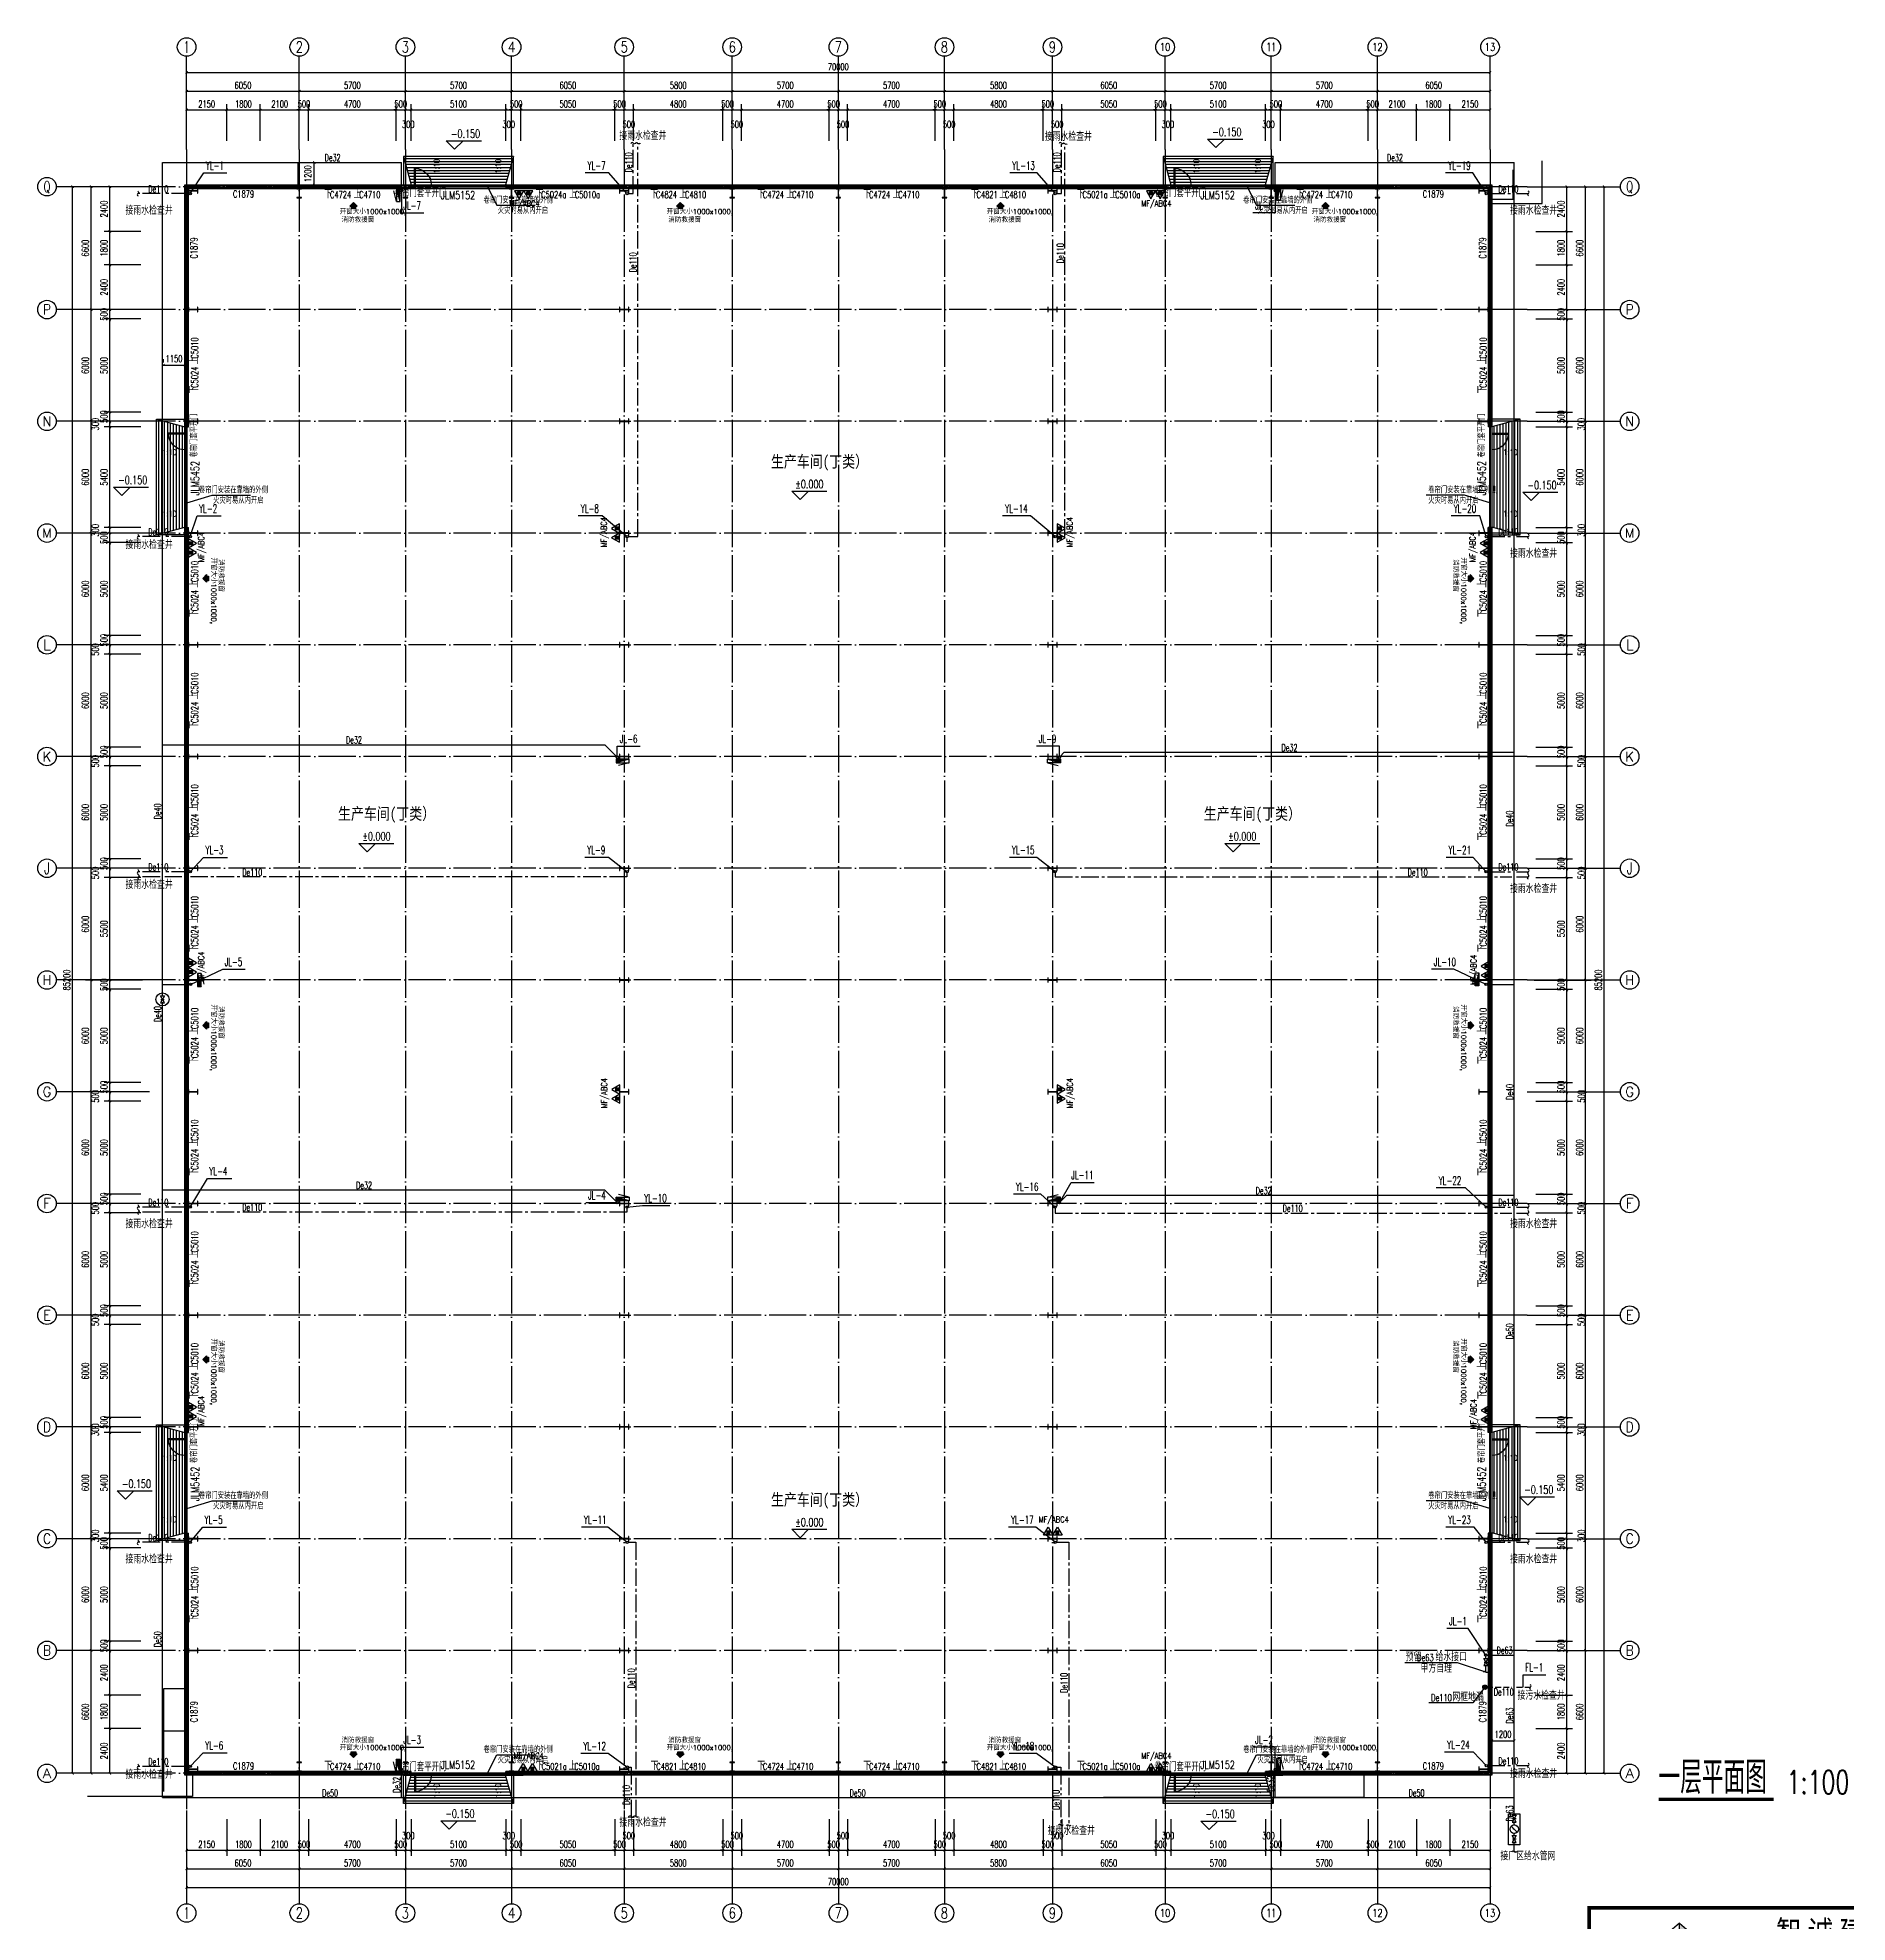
# Model space of a CAD drawing. Extents: x 7651907 to 8255021, y -2490714 to -1144618.
# Drawn here: x 7866595 to 7963784, y -2318541 to -2217341 of the extents above; entities that cross this region are included whole.
import ezdxf
from ezdxf.enums import TextEntityAlignment as Align

# ---------------------------------------------------------------- set-up
doc = ezdxf.new("R2010")
doc.units = 0
doc.header["$LTSCALE"] = 1000
for name, pattern in [('CENTER2', [1.125, 0.75, -0.125, 0.125, -0.125]), ('DASH', [0.35, 0.25, -0.1]), ('DOTE', [2.42, 2, -0.2, 0.02, -0.2])]:
    doc.linetypes.add(name, pattern=pattern)
doc.layers.get('0').update_dxf_attribs({"linetype": 'CONTINUOUS'})
doc.layers.get('Defpoints').update_dxf_attribs({"linetype": 'CONTINUOUS'})
for name, color, linetype in [('001-墙体', 30, 'CONTINUOUS'), ('001-文字', 11, 'CONTINUOUS'), ('AXIS', 3, 'CONTINUOUS'), ('AXIS_TEXT', 7, 'CONTINUOUS'), ('DIM_ELEV', 3, 'CONTINUOUS'), ('DIM_LEAD', 3, 'CONTINUOUS'), ('DIM_SYMB', 3, 'CONTINUOUS'), ('DIM_废水', 3, 'CONTINUOUS'), ('DIM_给水', 3, 'CONTINUOUS'), ('DIM_雨水', 3, 'CONTINUOUS'), ('DOTE', 8, 'DOTE'), ('EQUIP_地漏', 7, 'CONTINUOUS'), ('EQUIP_废水', 7, 'CONTINUOUS'), ('EQUIP_消火栓', 7, 'CONTINUOUS'), ('EQUIP_灭火器', 7, 'CONTINUOUS'), ('EQUIP_给水', 7, 'CONTINUOUS'), ('EQUIP_雨水', 7, 'CONTINUOUS'), ('M_Prof', 2, 'CONTINUOUS'), ('PIPE-废水', 31, 'DASH'), ('PIPE-给水', 3, 'TG_J'), ('PIPE-雨水', 4, 'CENTER2'), ('PUB_HATCH', 8, 'CONTINUOUS'), ('PUB_TEXT', 7, 'CONTINUOUS'), ('STAIR', 2, 'CONTINUOUS'), ('TEXT_废水', 7, 'CONTINUOUS'), ('TEXT_灭火器', 7, 'CONTINUOUS'), ('TEXT_给水', 7, 'TG_J'), ('TEXT_雨水', 7, 'CONTINUOUS'), ('TWT_DIM', 3, 'CONTINUOUS'), ('TWT_LEAD', 3, 'CONTINUOUS'), ('TWT_TEXT', 7, 'CONTINUOUS'), ('VALVE_给水', 7, 'CONTINUOUS'), ('VPIPE-给水', 3, 'CONTINUOUS'), ('VPIPE-雨水', 4, 'TG_Y'), ('WINDOW', 4, 'CONTINUOUS'), ('WINDOW_TEXT', 7, 'CONTINUOUS'), ('图标', 4, 'CONTINUOUS'), ('墙线', 2, 'CONTINUOUS'), ('电气文字', 7, 'CONTINUOUS'), ('辅助水', 52, 'CONTINUOUS')]:
    doc.layers.add(name, color=color, linetype=linetype)
doc.styles.add('_TCH_AXIS', font='COMPLEX', dxfattribs={"bigfont": 'GBCBIG'})
doc.styles.add('_TCH_DIM', font='SIMPLEX', dxfattribs={"bigfont": 'GBCBIG'})
doc.styles.add('_TCH_DIM_T3', font='SIMPLEX', dxfattribs={"width": 0.705882, "bigfont": 'GBCBIG'})
doc.styles.add('_TCH_LABEL', font='COMPLEX', dxfattribs={"bigfont": 'GBCBIG'})
doc.styles.add('_TCH_WINDOW', font='SIMPLEX', dxfattribs={"height": 3.5, "bigfont": 'GBCBIG'})
doc.styles.add('_TWT_PIPEDN', font='SIMPLEX', dxfattribs={"width": 0.8, "height": 3, "bigfont": 'HZTXT'})
doc.styles.add('_TWT_SERIAL', font='COMPLEX', dxfattribs={"width": 0.8, "height": 3.5, "bigfont": 'HZTXT'})
doc.styles.add('COMPLEX', font='COMPLEX')
doc.styles.get("Standard").update_dxf_attribs({"font": 'txt.shx', "width": 0.7, "bigfont": 'TSSDCHN.shx'})
doc.styles.add('TG_LINETYPE', font='SIMPLEX', dxfattribs={"width": 0.8, "height": 3, "bigfont": 'HZTXT'})
doc.styles.add('图框字体', font='simhei.ttf')
doc.styles.add('宋体', font='', dxfattribs={"width": 0.8})
doc.styles.add('电气', font='gbenor.shx', dxfattribs={"bigfont": 'gbcbig.shx'})
doc.styles.get('宋体').set_extended_font_data('SimSun')
doc.linetypes.add('TG_J', pattern='A,2,-0.3,["J",TG_LINETYPE,S=0.1,R=0,X=-0.23,Y=-0.15],0', length=2.3)
doc.linetypes.add('TG_Y', pattern='A,2,-0.3,["Y",TG_LINETYPE,S=0.1,R=0,X=-0.23,Y=-0.15],0', length=2.3)
doc.dimstyles.new('_TCH_ARCH&&125', dxfattribs={"dimtxt": 371.875, "dimasz": 125, "dimexe": 312.5, "dimexo": 375, "dimgap": 125, "dimtad": 1, "dimdec": 0, "dimzin": 0, "dimdsep": 46, "dimtxsty": '_TCH_DIM_T3', "dimblk": 'ARCHTICK', "dimcen": 0.09, "dimclrt": 7, "dimazin": 2, "dimtfac": 1, "dimtdec": 0, "dimtix": 1, "dimtmove": 2, "dimatfit": 3, "dimfxl": 0, "dimtolj": 1, "dimtzin": 0, "dimarcsym": 0})
doc.dimstyles.new('_TWT_ARCH&&125', dxfattribs={"dimtxt": 371.875, "dimasz": 125, "dimexe": 312.5, "dimexo": 375, "dimgap": 157.8125, "dimtad": 1, "dimdec": 0, "dimzin": 0, "dimdsep": 46, "dimtxsty": '_TCH_DIM_T3', "dimblk": 'ARCHTICK', "dimcen": 0.09, "dimclrt": 7, "dimazin": 2, "dimtfac": 1, "dimtdec": 0, "dimtix": 1, "dimtmove": 2, "dimatfit": 3, "dimfxl": 0, "dimtolj": 1, "dimtzin": 0, "dimarcsym": 0})
pattern_1 = [(45, (0, 53.85), (-106.0660596, 106.0660596), []), (45, (52.16, 0), (-106.0660596, 106.0660596), [59.21055, -33.8346])]

msp = doc.modelspace()

# ---------------------------------------------------------------- texts
at = {"layer": 'PUB_TEXT', "width": 0.7}
for s, height, p in [('一层平面图', 1750, (7953645.5, -2311639.1)), ('1:100', 1250, (7960521.4, -2311639.1))]:
    msp.add_text(s, height=height, dxfattribs=at).set_placement(p)
at = {"layer": 'TEXT_废水', "style": '_TWT_PIPEDN', "width": 0.64}
msp.add_text('De110', height=375, dxfattribs=at).set_placement((7944797.3, -2306353.6))
at = {"layer": 'TEXT_灭火器', "style": '_TCH_DIM', "width": 0.705882}
for p in [(7891931.7, -2226397.4), (7925866.4, -2226397.4), (7920350.3, -2297063.6), (7925866.4, -2309758.3), (7892151.7, -2309766.6)]:
    msp.add_text('MF/ABC4', height=318.75, dxfattribs=at).set_placement(p)
for p in [(7897162.9, -2244706.7), (7922179.4, -2244706.7), (7875529.4, -2245504.5), (7943812.9, -2245504.5), (7875529.4, -2268036.4), (7943862.9, -2268206.7), (7897173.8, -2274831.7), (7922190.3, -2274831.7), (7875529.4, -2291893.2), (7943862.9, -2292063.5)]:
    msp.add_text('MF/ABC4', height=318.75, rotation=90, dxfattribs=at).set_placement(p)
at = {"layer": 'TEXT_给水', "style": '_TWT_PIPEDN', "width": 0.64}
for s, p in [('De32', (7882005.7, -2223978.2)), ('De32', (7939062.4, -2223978.2)), ('De32', (7883155.4, -2255242.3)), ('De32', (7933395.3, -2255649.7)), ('De32', (7883696.2, -2279153.6)), ('De32', (7932011.4, -2279438.9)), ('De63', (7944952.1, -2304131.6)), ('De50', (7881873.9, -2311778.2)), ('De50', (7910203.7, -2311778.2)), ('De50', (7940220.6, -2311778.2))]:
    msp.add_text(s, height=375, dxfattribs=at).set_placement(p)
for s, p in [('De40', (7873232.8, -2259315.7)), ('De40', (7945832.8, -2259703.8)), ('De40', (7873232.8, -2270202)), ('De40', (7945832.8, -2274381.1)), ('De50', (7945832.8, -2287229.6)), ('De50', (7873232.8, -2303767.8)), ('De63', (7945832.8, -2307868.4)), ('De32', (7886064.3, -2311589.7)), ('De32', (7933001.2, -2311522.3)), ('De63', (7945832.8, -2313125.3))]:
    msp.add_text(s, height=375, rotation=90, dxfattribs=at).set_placement(p)
at = {"layer": 'TEXT_雨水', "style": '_TWT_PIPEDN', "width": 0.64}
for p in [(7898519.9, -2224574.3), (7921519.9, -2224574.3), (7898762.6, -2229944.1), (7921704.8, -2229448.9), (7898661.3, -2305979.4), (7921906.2, -2306217.3), (7898397.9, -2312238.9), (7921478.2, -2312501.1)]:
    msp.add_text('De110', height=375, rotation=90, dxfattribs=at).set_placement(p)
for p in [(7872537.3, -2225646.1), (7945046.5, -2225646.1), (7872537.3, -2244068.1), (7945046.5, -2244068.1), (7872538.1, -2262068.2), (7945045.7, -2262068.2), (7877580.9, -2262342.4), (7940171.2, -2262341.6), (7872537.3, -2280068.1), (7877580.1, -2280342.3), (7933457.1, -2280389.8), (7945046.5, -2280068.1), (7872538.1, -2298068.2), (7945045.7, -2298068.2), (7872536.9, -2310108.5), (7945046.7, -2310066.2)]:
    msp.add_text('De110', height=375, dxfattribs=at).set_placement(p)
at = {"layer": 'TWT_TEXT', "style": '_TCH_DIM'}
for s, p in [('接雨水检查井', (7897831, -2222825.3)), ('接雨水检查井', (7920680.1, -2222874.4)), ('接雨水检查井', (7871312.5, -2226840.7)), ('接雨水检查井', (7945669.9, -2226840.7)), ('接雨水检查井', (7871312.5, -2244788)), ('接雨水检查井', (7945669.9, -2245262.7)), ('接雨水检查井', (7871313.3, -2263042.6)), ('接雨水检查井', (7945669.2, -2263262.8)), ('接雨水检查井', (7871312.5, -2281262.7)), ('接雨水检查井', (7945669.9, -2281262.7)), ('接雨水检查井', (7871313.3, -2299262.8)), ('接雨水检查井', (7945669.2, -2299262.8)), ('预留', (7940064.4, -2304515)), ('给水接口', (7941666.2, -2304515)), ('甲方自理', (7940863, -2305127.5)), ('网框地漏', (7942570.2, -2306665.9)), ('接污水检查井', (7946073.5, -2306580.4)), ('接雨水检查井', (7871312.1, -2310823.2)), ('接雨水检查井', (7945669.9, -2310780.9)), ('接雨水检查井', (7897841.1, -2313397.2)), ('接雨水检查井', (7920841.1, -2313845.6)), ('接厂区给水管网', (7945156, -2315204.1))]:
    msp.add_text(s, height=421.99, dxfattribs=at).set_placement(p)
at = {"layer": 'TWT_TEXT'}
for s, height, style, width, p in [('YL-1', 437.5, '_TWT_SERIAL', 0.64, (7875630.1, -2224427.6)), ('YL-7', 437.5, '_TWT_SERIAL', 0.64, (7896124, -2224427.6)), ('YL-13', 437.5, '_TWT_SERIAL', 0.64, (7918939.1, -2224427.6)), ('YL-19', 437.5, '_TWT_SERIAL', 0.64, (7942343.7, -2224427.6)), ('JL-7', 437.5, '_TWT_SERIAL', 0.64, (7886233.3, -2226568)), ('JL-8', 437.5, '_TWT_SERIAL', 0.64, (7931984, -2226568)), ('YL-2', 437.5, '_TWT_SERIAL', 0.64, (7875261.3, -2242846.8)), ('YL-8', 437.5, '_TWT_SERIAL', 0.64, (7895762.1, -2242846.8)), ('YL-14', 437.5, '_TWT_SERIAL', 0.64, (7918552, -2242846.8)), ('YL-20', 437.5, '_TWT_SERIAL', 0.64, (7942642.5, -2242846.8)), ('JL-6', 437.5, '_TWT_SERIAL', 0.64, (7897856.2, -2255208.6)), ('JL-9', 437.5, '_TWT_SERIAL', 0.64, (7920361, -2255208.6)), ('YL-3', 437.5, '_TWT_SERIAL', 0.64, (7875604.5, -2261182.4)), ('YL-9', 437.5, '_TWT_SERIAL', 0.64, (7896105.3, -2261182.4)), ('YL-15', 437.5, '_TWT_SERIAL', 0.64, (7918920.4, -2261182.4)), ('YL-21', 437.5, '_TWT_SERIAL', 0.64, (7942362.4, -2261182.4)), ('JL-5', 437.5, '_TWT_SERIAL', 0.64, (7876637.7, -2267189.6)), ('JL-10', 437.5, '_TWT_SERIAL', 0.64, (7941579.6, -2267189.6)), ('YL-4', 437.5, '_TWT_SERIAL', 0.64, (7875811.8, -2278428.6)), ('YL-16', 437.5, '_TWT_SERIAL', 0.64, (7919130.1, -2279261.7)), ('JL-11', 437.5, '_TWT_SERIAL', 0.64, (7922104.5, -2278632.7)), ('YL-22', 437.5, '_TWT_SERIAL', 0.64, (7941839.5, -2278931.3)), ('JL-4', 437.5, '_TWT_SERIAL', 0.64, (7896157.6, -2279724.1)), ('YL-10', 437.5, '_TWT_SERIAL', 0.64, (7899169.1, -2279871.7)), ('YL-5', 437.5, '_TWT_SERIAL', 0.64, (7875555.3, -2297146.8)), ('YL-11', 437.5, '_TWT_SERIAL', 0.64, (7895933.6, -2297146.8)), ('YL-17', 437.5, '_TWT_SERIAL', 0.64, (7918871.2, -2297146.8)), ('YL-23', 437.5, '_TWT_SERIAL', 0.64, (7942348.5, -2297146.8)), ('JL-1', 437.5, '_TWT_SERIAL', 0.64, (7942401.9, -2302591.3)), ('De63', 371.88, '_TCH_DIM', 0.705882, (7940678.7, -2304515)), ('FL-1', 437.5, '_TWT_SERIAL', 0.64, (7946486.3, -2305071.7)), ('De110', 371.88, '_TCH_DIM', 0.705882, (7941432.7, -2306665.9)), ('YL-6', 437.5, '_TWT_SERIAL', 0.64, (7875588.5, -2309267.5)), ('JL-3', 437.5, '_TWT_SERIAL', 0.64, (7886233.3, -2308963.3)), ('YL-12', 437.5, '_TWT_SERIAL', 0.64, (7895904.4, -2309297.6)), ('YL-18', 437.5, '_TWT_SERIAL', 0.64, (7918904.4, -2309297.6)), ('JL-2', 437.5, '_TWT_SERIAL', 0.64, (7931984, -2308963.3)), ('YL-24', 437.5, '_TWT_SERIAL', 0.64, (7942289.9, -2309225.3))]:
    msp.add_text(s, height=height, dxfattribs=dict(at, style=style, width=width)).set_placement(p)

# ---------------------------------------------------------------- blocks, each defined once
blk = doc.blocks.new('sgdgsgsg')
at = {"layer": 'M_Prof'}
for points in [[(7988146, -896651), (7988146, -896901), (7988158, -896901), (7988158, -896779), (7988634, -896779), (7988634, -896901), (7988646, -896901), (7988646, -896651), (7988634, -896651), (7988634, -896773), (7988158, -896773), (7988158, -896651)], [(7994221, -896651), (7993971, -896651), (7993971, -896663), (7994093, -896663), (7994093, -897139), (7993971, -897139), (7993971, -897151), (7994221, -897151), (7994221, -897139), (7994099, -897139), (7994099, -896663), (7994221, -896663)], [(7999921, -896651), (7999671, -896651), (7999671, -896663), (7999793, -896663), (7999793, -897139), (7999671, -897139), (7999671, -897151), (7999921, -897151), (7999921, -897139), (7999799, -897139), (7999799, -896663), (7999921, -896663)], [(8005621, -896651), (8005371, -896651), (8005371, -896663), (8005493, -896663), (8005493, -897139), (8005371, -897139), (8005371, -897151), (8005621, -897151), (8005621, -897139), (8005499, -897139), (8005499, -896663), (8005621, -896663)], [(8011296, -896651), (8011296, -896901), (8011308, -896901), (8011308, -896779), (8011784, -896779), (8011784, -896901), (8011796, -896901), (8011796, -896651), (8011784, -896651), (8011784, -896773), (8011308, -896773), (8011308, -896651)], [(8017471, -896651), (8017221, -896651), (8017221, -896663), (8017343, -896663), (8017343, -897139), (8017221, -897139), (8017221, -897151), (8017471, -897151), (8017471, -897139), (8017349, -897139), (8017349, -896663), (8017471, -896663)], [(8023171, -896651), (8022921, -896651), (8022921, -896663), (8023043, -896663), (8023043, -897139), (8022921, -897139), (8022921, -897151), (8023171, -897151), (8023171, -897139), (8023049, -897139), (8023049, -896663), (8023171, -896663)], [(8028871, -896651), (8028621, -896651), (8028621, -896663), (8028743, -896663), (8028743, -897139), (8028621, -897139), (8028621, -897151), (8028871, -897151), (8028871, -897139), (8028749, -897139), (8028749, -896663), (8028871, -896663)], [(8034296, -896651), (8034296, -896901), (8034308, -896901), (8034308, -896779), (8034784, -896779), (8034784, -896901), (8034796, -896901), (8034796, -896651), (8034784, -896651), (8034784, -896773), (8034308, -896773), (8034308, -896651)], [(8040721, -896651), (8040471, -896651), (8040471, -896663), (8040593, -896663), (8040593, -897139), (8040471, -897139), (8040471, -897151), (8040721, -897151), (8040721, -897139), (8040599, -897139), (8040599, -896663), (8040721, -896663)], [(8046421, -896651), (8046171, -896651), (8046171, -896663), (8046293, -896663), (8046293, -897139), (8046171, -897139), (8046171, -897151), (8046421, -897151), (8046421, -897139), (8046299, -897139), (8046299, -896663), (8046421, -896663)], [(8052121, -896651), (8051871, -896651), (8051871, -896663), (8051993, -896663), (8051993, -897139), (8051871, -897139), (8051871, -897151), (8052121, -897151), (8052121, -897139), (8051999, -897139), (8051999, -896663), (8052121, -896663)], [(8057446, -896651), (8057446, -896901), (8057458, -896901), (8057458, -896779), (8057934, -896779), (8057934, -896901), (8057946, -896901), (8057946, -896651), (8057934, -896651), (8057934, -896773), (8057458, -896773), (8057458, -896651)], [(7988146, -903026), (7988146, -903276), (7988158, -903276), (7988158, -903154), (7988634, -903154), (7988634, -903276), (7988646, -903276), (7988646, -903026), (7988634, -903026), (7988634, -903148), (7988158, -903148), (7988158, -903026)], [(8011296, -903026), (8011296, -903276), (8011308, -903276), (8011308, -903154), (8011784, -903154), (8011784, -903276), (8011796, -903276), (8011796, -903026), (8011784, -903026), (8011784, -903148), (8011308, -903148), (8011308, -903026)], [(8034296, -903026), (8034296, -903276), (8034308, -903276), (8034308, -903154), (8034784, -903154), (8034784, -903276), (8034796, -903276), (8034796, -903026), (8034784, -903026), (8034784, -903148), (8034308, -903148), (8034308, -903026)], [(8057446, -903026), (8057446, -903276), (8057458, -903276), (8057458, -903154), (8057934, -903154), (8057934, -903276), (8057946, -903276), (8057946, -903026), (8057934, -903026), (8057934, -903148), (8057458, -903148), (8057458, -903026)], [(7988146, -909026), (7988146, -909276), (7988158, -909276), (7988158, -909154), (7988634, -909154), (7988634, -909276), (7988646, -909276), (7988646, -909026), (7988634, -909026), (7988634, -909148), (7988158, -909148), (7988158, -909026)], [(8011296, -909026), (8011296, -909276), (8011308, -909276), (8011308, -909154), (8011784, -909154), (8011784, -909276), (8011796, -909276), (8011796, -909026), (8011784, -909026), (8011784, -909148), (8011308, -909148), (8011308, -909026)], [(8034296, -909026), (8034296, -909276), (8034308, -909276), (8034308, -909154), (8034784, -909154), (8034784, -909276), (8034796, -909276), (8034796, -909026), (8034784, -909026), (8034784, -909148), (8034308, -909148), (8034308, -909026)], [(8057446, -909026), (8057446, -909276), (8057458, -909276), (8057458, -909154), (8057934, -909154), (8057934, -909276), (8057946, -909276), (8057946, -909026), (8057934, -909026), (8057934, -909148), (8057458, -909148), (8057458, -909026)], [(7988146, -915026), (7988146, -915276), (7988158, -915276), (7988158, -915154), (7988634, -915154), (7988634, -915276), (7988646, -915276), (7988646, -915026), (7988634, -915026), (7988634, -915148), (7988158, -915148), (7988158, -915026)], [(8011296, -915026), (8011296, -915276), (8011308, -915276), (8011308, -915154), (8011784, -915154), (8011784, -915276), (8011796, -915276), (8011796, -915026), (8011784, -915026), (8011784, -915148), (8011308, -915148), (8011308, -915026)], [(8034296, -915026), (8034296, -915276), (8034308, -915276), (8034308, -915154), (8034784, -915154), (8034784, -915276), (8034796, -915276), (8034796, -915026), (8034784, -915026), (8034784, -915148), (8034308, -915148), (8034308, -915026)], [(8057446, -915026), (8057446, -915276), (8057458, -915276), (8057458, -915154), (8057934, -915154), (8057934, -915276), (8057946, -915276), (8057946, -915026), (8057934, -915026), (8057934, -915148), (8057458, -915148), (8057458, -915026)], [(7988146, -921026), (7988146, -921276), (7988158, -921276), (7988158, -921154), (7988634, -921154), (7988634, -921276), (7988646, -921276), (7988646, -921026), (7988634, -921026), (7988634, -921148), (7988158, -921148), (7988158, -921026)], [(8011296, -921026), (8011296, -921276), (8011308, -921276), (8011308, -921154), (8011784, -921154), (8011784, -921276), (8011796, -921276), (8011796, -921026), (8011784, -921026), (8011784, -921148), (8011308, -921148), (8011308, -921026)], [(8034296, -921026), (8034296, -921276), (8034308, -921276), (8034308, -921154), (8034784, -921154), (8034784, -921276), (8034796, -921276), (8034796, -921026), (8034784, -921026), (8034784, -921148), (8034308, -921148), (8034308, -921026)], [(8057446, -921026), (8057446, -921276), (8057458, -921276), (8057458, -921154), (8057934, -921154), (8057934, -921276), (8057946, -921276), (8057946, -921026), (8057934, -921026), (8057934, -921148), (8057458, -921148), (8057458, -921026)], [(7988146, -927026), (7988146, -927276), (7988158, -927276), (7988158, -927154), (7988634, -927154), (7988634, -927276), (7988646, -927276), (7988646, -927026), (7988634, -927026), (7988634, -927148), (7988158, -927148), (7988158, -927026)], [(8011296, -927026), (8011296, -927276), (8011308, -927276), (8011308, -927154), (8011784, -927154), (8011784, -927276), (8011796, -927276), (8011796, -927026), (8011784, -927026), (8011784, -927148), (8011308, -927148), (8011308, -927026)], [(8034296, -927026), (8034296, -927276), (8034308, -927276), (8034308, -927154), (8034784, -927154), (8034784, -927276), (8034796, -927276), (8034796, -927026), (8034784, -927026), (8034784, -927148), (8034308, -927148), (8034308, -927026)], [(8057446, -927026), (8057446, -927276), (8057458, -927276), (8057458, -927154), (8057934, -927154), (8057934, -927276), (8057946, -927276), (8057946, -927026), (8057934, -927026), (8057934, -927148), (8057458, -927148), (8057458, -927026)], [(7988146, -933026), (7988146, -933276), (7988158, -933276), (7988158, -933154), (7988634, -933154), (7988634, -933276), (7988646, -933276), (7988646, -933026), (7988634, -933026), (7988634, -933148), (7988158, -933148), (7988158, -933026)], [(8011296, -933026), (8011296, -933276), (8011308, -933276), (8011308, -933154), (8011784, -933154), (8011784, -933276), (8011796, -933276), (8011796, -933026), (8011784, -933026), (8011784, -933148), (8011308, -933148), (8011308, -933026)], [(8034296, -933026), (8034296, -933276), (8034308, -933276), (8034308, -933154), (8034784, -933154), (8034784, -933276), (8034796, -933276), (8034796, -933026), (8034784, -933026), (8034784, -933148), (8034308, -933148), (8034308, -933026)], [(8057446, -933026), (8057446, -933276), (8057458, -933276), (8057458, -933154), (8057934, -933154), (8057934, -933276), (8057946, -933276), (8057946, -933026), (8057934, -933026), (8057934, -933148), (8057458, -933148), (8057458, -933026)], [(7988146, -939026), (7988146, -939276), (7988158, -939276), (7988158, -939154), (7988634, -939154), (7988634, -939276), (7988646, -939276), (7988646, -939026), (7988634, -939026), (7988634, -939148), (7988158, -939148), (7988158, -939026)], [(8011296, -939026), (8011296, -939276), (8011308, -939276), (8011308, -939154), (8011784, -939154), (8011784, -939276), (8011796, -939276), (8011796, -939026), (8011784, -939026), (8011784, -939148), (8011308, -939148), (8011308, -939026)], [(8034296, -939026), (8034296, -939276), (8034308, -939276), (8034308, -939154), (8034784, -939154), (8034784, -939276), (8034796, -939276), (8034796, -939026), (8034784, -939026), (8034784, -939148), (8034308, -939148), (8034308, -939026)], [(8057446, -939026), (8057446, -939276), (8057458, -939276), (8057458, -939154), (8057934, -939154), (8057934, -939276), (8057946, -939276), (8057946, -939026), (8057934, -939026), (8057934, -939148), (8057458, -939148), (8057458, -939026)], [(7988146, -945026), (7988146, -945276), (7988158, -945276), (7988158, -945154), (7988634, -945154), (7988634, -945276), (7988646, -945276), (7988646, -945026), (7988634, -945026), (7988634, -945148), (7988158, -945148), (7988158, -945026)], [(8011296, -945026), (8011296, -945276), (8011308, -945276), (8011308, -945154), (8011784, -945154), (8011784, -945276), (8011796, -945276), (8011796, -945026), (8011784, -945026), (8011784, -945148), (8011308, -945148), (8011308, -945026)], [(8034296, -945026), (8034296, -945276), (8034308, -945276), (8034308, -945154), (8034784, -945154), (8034784, -945276), (8034796, -945276), (8034796, -945026), (8034784, -945026), (8034784, -945148), (8034308, -945148), (8034308, -945026)], [(8057446, -945026), (8057446, -945276), (8057458, -945276), (8057458, -945154), (8057934, -945154), (8057934, -945276), (8057946, -945276), (8057946, -945026), (8057934, -945026), (8057934, -945148), (8057458, -945148), (8057458, -945026)], [(7988146, -951026), (7988146, -951276), (7988158, -951276), (7988158, -951154), (7988634, -951154), (7988634, -951276), (7988646, -951276), (7988646, -951026), (7988634, -951026), (7988634, -951148), (7988158, -951148), (7988158, -951026)], [(8011296, -951026), (8011296, -951276), (8011308, -951276), (8011308, -951154), (8011784, -951154), (8011784, -951276), (8011796, -951276), (8011796, -951026), (8011784, -951026), (8011784, -951148), (8011308, -951148), (8011308, -951026)], [(8034296, -951026), (8034296, -951276), (8034308, -951276), (8034308, -951154), (8034784, -951154), (8034784, -951276), (8034796, -951276), (8034796, -951026), (8034784, -951026), (8034784, -951148), (8034308, -951148), (8034308, -951026)], [(8057446, -951026), (8057446, -951276), (8057458, -951276), (8057458, -951154), (8057934, -951154), (8057934, -951276), (8057946, -951276), (8057946, -951026), (8057934, -951026), (8057934, -951148), (8057458, -951148), (8057458, -951026)], [(7988146, -957026), (7988146, -957276), (7988158, -957276), (7988158, -957154), (7988634, -957154), (7988634, -957276), (7988646, -957276), (7988646, -957026), (7988634, -957026), (7988634, -957148), (7988158, -957148), (7988158, -957026)], [(8011296, -957026), (8011296, -957276), (8011308, -957276), (8011308, -957154), (8011784, -957154), (8011784, -957276), (8011796, -957276), (8011796, -957026), (8011784, -957026), (8011784, -957148), (8011308, -957148), (8011308, -957026)], [(8034296, -957026), (8034296, -957276), (8034308, -957276), (8034308, -957154), (8034784, -957154), (8034784, -957276), (8034796, -957276), (8034796, -957026), (8034784, -957026), (8034784, -957148), (8034308, -957148), (8034308, -957026)], [(8057446, -957026), (8057446, -957276), (8057458, -957276), (8057458, -957154), (8057934, -957154), (8057934, -957276), (8057946, -957276), (8057946, -957026), (8057934, -957026), (8057934, -957148), (8057458, -957148), (8057458, -957026)], [(7988146, -963026), (7988146, -963276), (7988158, -963276), (7988158, -963154), (7988634, -963154), (7988634, -963276), (7988646, -963276), (7988646, -963026), (7988634, -963026), (7988634, -963148), (7988158, -963148), (7988158, -963026)], [(8011296, -963026), (8011296, -963276), (8011308, -963276), (8011308, -963154), (8011784, -963154), (8011784, -963276), (8011796, -963276), (8011796, -963026), (8011784, -963026), (8011784, -963148), (8011308, -963148), (8011308, -963026)], [(8034296, -963026), (8034296, -963276), (8034308, -963276), (8034308, -963154), (8034784, -963154), (8034784, -963276), (8034796, -963276), (8034796, -963026), (8034784, -963026), (8034784, -963148), (8034308, -963148), (8034308, -963026)], [(8057446, -963026), (8057446, -963276), (8057458, -963276), (8057458, -963154), (8057934, -963154), (8057934, -963276), (8057946, -963276), (8057946, -963026), (8057934, -963026), (8057934, -963148), (8057458, -963148), (8057458, -963026)], [(7988146, -969026), (7988146, -969276), (7988158, -969276), (7988158, -969154), (7988634, -969154), (7988634, -969276), (7988646, -969276), (7988646, -969026), (7988634, -969026), (7988634, -969148), (7988158, -969148), (7988158, -969026)], [(8011296, -969026), (8011296, -969276), (8011308, -969276), (8011308, -969154), (8011784, -969154), (8011784, -969276), (8011796, -969276), (8011796, -969026), (8011784, -969026), (8011784, -969148), (8011308, -969148), (8011308, -969026)], [(8034296, -969026), (8034296, -969276), (8034308, -969276), (8034308, -969154), (8034784, -969154), (8034784, -969276), (8034796, -969276), (8034796, -969026), (8034784, -969026), (8034784, -969148), (8034308, -969148), (8034308, -969026)], [(8057446, -969026), (8057446, -969276), (8057458, -969276), (8057458, -969154), (8057934, -969154), (8057934, -969276), (8057946, -969276), (8057946, -969026), (8057934, -969026), (8057934, -969148), (8057458, -969148), (8057458, -969026)], [(7988146, -975026), (7988146, -975276), (7988158, -975276), (7988158, -975154), (7988634, -975154), (7988634, -975276), (7988646, -975276), (7988646, -975026), (7988634, -975026), (7988634, -975148), (7988158, -975148), (7988158, -975026)], [(8011296, -975026), (8011296, -975276), (8011308, -975276), (8011308, -975154), (8011784, -975154), (8011784, -975276), (8011796, -975276), (8011796, -975026), (8011784, -975026), (8011784, -975148), (8011308, -975148), (8011308, -975026)], [(8034296, -975026), (8034296, -975276), (8034308, -975276), (8034308, -975154), (8034784, -975154), (8034784, -975276), (8034796, -975276), (8034796, -975026), (8034784, -975026), (8034784, -975148), (8034308, -975148), (8034308, -975026)], [(8057446, -975026), (8057446, -975276), (8057458, -975276), (8057458, -975154), (8057934, -975154), (8057934, -975276), (8057946, -975276), (8057946, -975026), (8057934, -975026), (8057934, -975148), (8057458, -975148), (8057458, -975026)], [(7988146, -981401), (7988146, -981651), (7988158, -981651), (7988158, -981529), (7988634, -981529), (7988634, -981651), (7988646, -981651), (7988646, -981401), (7988634, -981401), (7988634, -981523), (7988158, -981523), (7988158, -981401)], [(7994221, -981151), (7993971, -981151), (7993971, -981163), (7994093, -981163), (7994093, -981639), (7993971, -981639), (7993971, -981651), (7994221, -981651), (7994221, -981639), (7994099, -981639), (7994099, -981163), (7994221, -981163)], [(7999921, -981151), (7999671, -981151), (7999671, -981163), (7999793, -981163), (7999793, -981639), (7999671, -981639), (7999671, -981651), (7999921, -981651), (7999921, -981639), (7999799, -981639), (7999799, -981163), (7999921, -981163)], [(8005621, -981151), (8005371, -981151), (8005371, -981163), (8005493, -981163), (8005493, -981639), (8005371, -981639), (8005371, -981651), (8005621, -981651), (8005621, -981639), (8005499, -981639), (8005499, -981163), (8005621, -981163)], [(8011296, -981401), (8011296, -981651), (8011308, -981651), (8011308, -981529), (8011784, -981529), (8011784, -981651), (8011796, -981651), (8011796, -981401), (8011784, -981401), (8011784, -981523), (8011308, -981523), (8011308, -981401)], [(8017471, -981151), (8017221, -981151), (8017221, -981163), (8017343, -981163), (8017343, -981639), (8017221, -981639), (8017221, -981651), (8017471, -981651), (8017471, -981639), (8017349, -981639), (8017349, -981163), (8017471, -981163)], [(8023171, -981151), (8022921, -981151), (8022921, -981163), (8023043, -981163), (8023043, -981639), (8022921, -981639), (8022921, -981651), (8023171, -981651), (8023171, -981639), (8023049, -981639), (8023049, -981163), (8023171, -981163)], [(8028871, -981151), (8028621, -981151), (8028621, -981163), (8028743, -981163), (8028743, -981639), (8028621, -981639), (8028621, -981651), (8028871, -981651), (8028871, -981639), (8028749, -981639), (8028749, -981163), (8028871, -981163)], [(8034296, -981401), (8034296, -981651), (8034308, -981651), (8034308, -981529), (8034784, -981529), (8034784, -981651), (8034796, -981651), (8034796, -981401), (8034784, -981401), (8034784, -981523), (8034308, -981523), (8034308, -981401)], [(8040721, -981151), (8040471, -981151), (8040471, -981163), (8040593, -981163), (8040593, -981639), (8040471, -981639), (8040471, -981651), (8040721, -981651), (8040721, -981639), (8040599, -981639), (8040599, -981163), (8040721, -981163)], [(8046421, -981151), (8046171, -981151), (8046171, -981163), (8046293, -981163), (8046293, -981639), (8046171, -981639), (8046171, -981651), (8046421, -981651), (8046421, -981639), (8046299, -981639), (8046299, -981163), (8046421, -981163)], [(8052121, -981151), (8051871, -981151), (8051871, -981163), (8051993, -981163), (8051993, -981639), (8051871, -981639), (8051871, -981651), (8052121, -981651), (8052121, -981639), (8051999, -981639), (8051999, -981163), (8052121, -981163)], [(8057446, -981401), (8057446, -981651), (8057458, -981651), (8057458, -981529), (8057934, -981529), (8057934, -981651), (8057946, -981651), (8057946, -981401), (8057934, -981401), (8057934, -981523), (8057458, -981523), (8057458, -981401)]]:
    blk.add_lwpolyline(points, close=True, dxfattribs=at)
blk = doc.blocks.new('5181895')
h = blk.add_hatch(color=13)
h.dxf.hatch_style = 1
h.paths.add_polyline_path([(-1101987, -147875), (-1102144, -148033), (-1102087, -148033), (-1102087, -148123), (-1101887, -148123), (-1101887, -148033), (-1101829, -148033)])
at = {"color": 13}
blk.add_lwpolyline([(-1101987, -147875), (-1102144, -148033), (-1102087, -148033), (-1102087, -148123), (-1101887, -148123), (-1101887, -148033), (-1101829, -148033), (-1101987, -147875)], close=True, dxfattribs=at)
blk = doc.blocks.new('_AXISO')
blk.add_circle((0, 0), 0.5)
at = {"layer": 'AXIS_TEXT', "style": 'COMPLEX', "width": 1.041667}
blk.add_attdef('A', text='', height=0.56, dxfattribs=at).set_placement((-0.25, -0.28), (0.25, -0.28), align=Align.FIT)
blk = doc.blocks.new('_ArchTick')
at = {"color": 0, "linetype": 'ByBlock', "const_width": 0.4}
blk.add_lwpolyline([(-0.5, -0.5), (0.5, 0.5)], dxfattribs=at)
blk = doc.blocks.new('*D371')
at = {"layer": 'AXIS', "color": 0, "lineweight": -2}
for p, q in [((8223951, -766067), (8223951, -762004)), ((8293951, -766067), (8293951, -762004)), ((8223951, -762317), (8293951, -762317))]:
    blk.add_line(p, q, dxfattribs=at)
at = {"layer": 'Defpoints', "color": 0}
for p in [(8293951, -762317), (8223951, -766442), (8293951, -766442)]:
    blk.add_point(p, dxfattribs=at)
at = {"layer": 'AXIS', "color": 0, "lineweight": -2, "xscale": 125, "yscale": 125, "zscale": 125, "rotation": 180}
blk.add_blockref('_ArchTick', (8223951, -762317), dxfattribs=at)
at = {"layer": 'AXIS', "color": 0, "lineweight": -2, "xscale": 125, "yscale": 125, "zscale": 125}
blk.add_blockref('_ArchTick', (8293951, -762317), dxfattribs=at)
at = {"layer": 'AXIS', "color": 7, "insert": (8258951, -762006), "char_height": 371.9, "attachment_point": 5, "style": '_TCH_DIM_T3'}
blk.add_mtext('\\A1;70000', dxfattribs=at)
blk = doc.blocks.new('*D372')
at = {"layer": 'AXIS', "color": 0, "lineweight": -2}
for p, q in [((8223951, -766067), (8223951, -763004)), ((8230001, -766067), (8230001, -763004)), ((8223951, -763317), (8230001, -763317))]:
    blk.add_line(p, q, dxfattribs=at)
at = {"layer": 'Defpoints', "color": 0}
for p in [(8230001, -763317), (8223951, -766442), (8230001, -766442)]:
    blk.add_point(p, dxfattribs=at)
at = {"layer": 'AXIS', "color": 0, "lineweight": -2, "xscale": 125, "yscale": 125, "zscale": 125, "rotation": 180}
blk.add_blockref('_ArchTick', (8223951, -763317), dxfattribs=at)
at = {"layer": 'AXIS', "color": 0, "lineweight": -2, "xscale": 125, "yscale": 125, "zscale": 125}
blk.add_blockref('_ArchTick', (8230001, -763317), dxfattribs=at)
at = {"layer": 'AXIS', "color": 7, "insert": (8226976, -763006), "char_height": 371.9, "attachment_point": 5, "style": '_TCH_DIM_T3'}
blk.add_mtext('\\A1;6050', dxfattribs=at)
blk = doc.blocks.new('*D373')
at = {"layer": 'AXIS', "color": 0, "lineweight": -2}
for p, q in [((8230001, -766067), (8230001, -763004)), ((8235701, -766067), (8235701, -763004)), ((8230001, -763317), (8235701, -763317))]:
    blk.add_line(p, q, dxfattribs=at)
at = {"layer": 'Defpoints', "color": 0}
for p in [(8235701, -763317), (8230001, -766442), (8235701, -766442)]:
    blk.add_point(p, dxfattribs=at)
at = {"layer": 'AXIS', "color": 0, "lineweight": -2, "xscale": 125, "yscale": 125, "zscale": 125, "rotation": 180}
blk.add_blockref('_ArchTick', (8230001, -763317), dxfattribs=at)
at = {"layer": 'AXIS', "color": 0, "lineweight": -2, "xscale": 125, "yscale": 125, "zscale": 125}
blk.add_blockref('_ArchTick', (8235701, -763317), dxfattribs=at)
at = {"layer": 'AXIS', "color": 7, "insert": (8232851, -763006), "char_height": 371.9, "attachment_point": 5, "style": '_TCH_DIM_T3'}
blk.add_mtext('\\A1;5700', dxfattribs=at)
blk = doc.blocks.new('*D374')
at = {"layer": 'AXIS', "color": 0, "lineweight": -2}
for p, q in [((8235701, -766067), (8235701, -763004)), ((8241401, -766067), (8241401, -763004)), ((8235701, -763317), (8241401, -763317))]:
    blk.add_line(p, q, dxfattribs=at)
at = {"layer": 'Defpoints', "color": 0}
for p in [(8241401, -763317), (8235701, -766442), (8241401, -766442)]:
    blk.add_point(p, dxfattribs=at)
at = {"layer": 'AXIS', "color": 0, "lineweight": -2, "xscale": 125, "yscale": 125, "zscale": 125, "rotation": 180}
blk.add_blockref('_ArchTick', (8235701, -763317), dxfattribs=at)
at = {"layer": 'AXIS', "color": 0, "lineweight": -2, "xscale": 125, "yscale": 125, "zscale": 125}
blk.add_blockref('_ArchTick', (8241401, -763317), dxfattribs=at)
at = {"layer": 'AXIS', "color": 7, "insert": (8238551, -763006), "char_height": 371.9, "attachment_point": 5, "style": '_TCH_DIM_T3'}
blk.add_mtext('\\A1;5700', dxfattribs=at)
blk = doc.blocks.new('*D375')
at = {"layer": 'AXIS', "color": 0, "lineweight": -2}
for p, q in [((8241401, -766067), (8241401, -763004)), ((8247451, -766067), (8247451, -763004)), ((8241401, -763317), (8247451, -763317))]:
    blk.add_line(p, q, dxfattribs=at)
at = {"layer": 'Defpoints', "color": 0}
for p in [(8247451, -763317), (8241401, -766442), (8247451, -766442)]:
    blk.add_point(p, dxfattribs=at)
at = {"layer": 'AXIS', "color": 0, "lineweight": -2, "xscale": 125, "yscale": 125, "zscale": 125, "rotation": 180}
blk.add_blockref('_ArchTick', (8241401, -763317), dxfattribs=at)
at = {"layer": 'AXIS', "color": 0, "lineweight": -2, "xscale": 125, "yscale": 125, "zscale": 125}
blk.add_blockref('_ArchTick', (8247451, -763317), dxfattribs=at)
at = {"layer": 'AXIS', "color": 7, "insert": (8244426, -763006), "char_height": 371.9, "attachment_point": 5, "style": '_TCH_DIM_T3'}
blk.add_mtext('\\A1;6050', dxfattribs=at)
blk = doc.blocks.new('*D376')
at = {"layer": 'AXIS', "color": 0, "lineweight": -2}
for p, q in [((8247451, -766067), (8247451, -763004)), ((8253251, -766067), (8253251, -763004)), ((8247451, -763317), (8253251, -763317))]:
    blk.add_line(p, q, dxfattribs=at)
at = {"layer": 'Defpoints', "color": 0}
for p in [(8253251, -763317), (8247451, -766442), (8253251, -766442)]:
    blk.add_point(p, dxfattribs=at)
at = {"layer": 'AXIS', "color": 0, "lineweight": -2, "xscale": 125, "yscale": 125, "zscale": 125, "rotation": 180}
blk.add_blockref('_ArchTick', (8247451, -763317), dxfattribs=at)
at = {"layer": 'AXIS', "color": 0, "lineweight": -2, "xscale": 125, "yscale": 125, "zscale": 125}
blk.add_blockref('_ArchTick', (8253251, -763317), dxfattribs=at)
at = {"layer": 'AXIS', "color": 7, "insert": (8250351, -763006), "char_height": 371.9, "attachment_point": 5, "style": '_TCH_DIM_T3'}
blk.add_mtext('\\A1;5800', dxfattribs=at)
blk = doc.blocks.new('*D377')
at = {"layer": 'AXIS', "color": 0, "lineweight": -2}
for p, q in [((8253251, -766067), (8253251, -763004)), ((8258951, -766067), (8258951, -763004)), ((8253251, -763317), (8258951, -763317))]:
    blk.add_line(p, q, dxfattribs=at)
at = {"layer": 'Defpoints', "color": 0}
for p in [(8258951, -763317), (8253251, -766442), (8258951, -766442)]:
    blk.add_point(p, dxfattribs=at)
at = {"layer": 'AXIS', "color": 0, "lineweight": -2, "xscale": 125, "yscale": 125, "zscale": 125, "rotation": 180}
blk.add_blockref('_ArchTick', (8253251, -763317), dxfattribs=at)
at = {"layer": 'AXIS', "color": 0, "lineweight": -2, "xscale": 125, "yscale": 125, "zscale": 125}
blk.add_blockref('_ArchTick', (8258951, -763317), dxfattribs=at)
at = {"layer": 'AXIS', "color": 7, "insert": (8256101, -763006), "char_height": 371.9, "attachment_point": 5, "style": '_TCH_DIM_T3'}
blk.add_mtext('\\A1;5700', dxfattribs=at)
blk = doc.blocks.new('*D378')
at = {"layer": 'AXIS', "color": 0, "lineweight": -2}
for p, q in [((8258951, -766067), (8258951, -763004)), ((8264651, -766067), (8264651, -763004)), ((8258951, -763317), (8264651, -763317))]:
    blk.add_line(p, q, dxfattribs=at)
at = {"layer": 'Defpoints', "color": 0}
for p in [(8264651, -763317), (8258951, -766442), (8264651, -766442)]:
    blk.add_point(p, dxfattribs=at)
at = {"layer": 'AXIS', "color": 0, "lineweight": -2, "xscale": 125, "yscale": 125, "zscale": 125, "rotation": 180}
blk.add_blockref('_ArchTick', (8258951, -763317), dxfattribs=at)
at = {"layer": 'AXIS', "color": 0, "lineweight": -2, "xscale": 125, "yscale": 125, "zscale": 125}
blk.add_blockref('_ArchTick', (8264651, -763317), dxfattribs=at)
at = {"layer": 'AXIS', "color": 7, "insert": (8261801, -763006), "char_height": 371.9, "attachment_point": 5, "style": '_TCH_DIM_T3'}
blk.add_mtext('\\A1;5700', dxfattribs=at)
blk = doc.blocks.new('*D379')
at = {"layer": 'AXIS', "color": 0, "lineweight": -2}
for p, q in [((8264651, -766067), (8264651, -763004)), ((8270451, -766067), (8270451, -763004)), ((8264651, -763317), (8270451, -763317))]:
    blk.add_line(p, q, dxfattribs=at)
at = {"layer": 'Defpoints', "color": 0}
for p in [(8270451, -763317), (8264651, -766442), (8270451, -766442)]:
    blk.add_point(p, dxfattribs=at)
at = {"layer": 'AXIS', "color": 0, "lineweight": -2, "xscale": 125, "yscale": 125, "zscale": 125, "rotation": 180}
blk.add_blockref('_ArchTick', (8264651, -763317), dxfattribs=at)
at = {"layer": 'AXIS', "color": 0, "lineweight": -2, "xscale": 125, "yscale": 125, "zscale": 125}
blk.add_blockref('_ArchTick', (8270451, -763317), dxfattribs=at)
at = {"layer": 'AXIS', "color": 7, "insert": (8267551, -763006), "char_height": 371.9, "attachment_point": 5, "style": '_TCH_DIM_T3'}
blk.add_mtext('\\A1;5800', dxfattribs=at)
blk = doc.blocks.new('*D380')
at = {"layer": 'AXIS', "color": 0, "lineweight": -2}
for p, q in [((8270451, -766067), (8270451, -763004)), ((8276501, -766067), (8276501, -763004)), ((8270451, -763317), (8276501, -763317))]:
    blk.add_line(p, q, dxfattribs=at)
at = {"layer": 'Defpoints', "color": 0}
for p in [(8276501, -763317), (8270451, -766442), (8276501, -766442)]:
    blk.add_point(p, dxfattribs=at)
at = {"layer": 'AXIS', "color": 0, "lineweight": -2, "xscale": 125, "yscale": 125, "zscale": 125, "rotation": 180}
blk.add_blockref('_ArchTick', (8270451, -763317), dxfattribs=at)
at = {"layer": 'AXIS', "color": 0, "lineweight": -2, "xscale": 125, "yscale": 125, "zscale": 125}
blk.add_blockref('_ArchTick', (8276501, -763317), dxfattribs=at)
at = {"layer": 'AXIS', "color": 7, "insert": (8273476, -763006), "char_height": 371.9, "attachment_point": 5, "style": '_TCH_DIM_T3'}
blk.add_mtext('\\A1;6050', dxfattribs=at)
blk = doc.blocks.new('*D381')
at = {"layer": 'AXIS', "color": 0, "lineweight": -2}
for p, q in [((8276501, -766067), (8276501, -763004)), ((8282201, -766067), (8282201, -763004)), ((8276501, -763317), (8282201, -763317))]:
    blk.add_line(p, q, dxfattribs=at)
at = {"layer": 'Defpoints', "color": 0}
for p in [(8282201, -763317), (8276501, -766442), (8282201, -766442)]:
    blk.add_point(p, dxfattribs=at)
at = {"layer": 'AXIS', "color": 0, "lineweight": -2, "xscale": 125, "yscale": 125, "zscale": 125, "rotation": 180}
blk.add_blockref('_ArchTick', (8276501, -763317), dxfattribs=at)
at = {"layer": 'AXIS', "color": 0, "lineweight": -2, "xscale": 125, "yscale": 125, "zscale": 125}
blk.add_blockref('_ArchTick', (8282201, -763317), dxfattribs=at)
at = {"layer": 'AXIS', "color": 7, "insert": (8279351, -763006), "char_height": 371.9, "attachment_point": 5, "style": '_TCH_DIM_T3'}
blk.add_mtext('\\A1;5700', dxfattribs=at)
blk = doc.blocks.new('*D382')
at = {"layer": 'AXIS', "color": 0, "lineweight": -2}
for p, q in [((8282201, -766067), (8282201, -763004)), ((8287901, -766067), (8287901, -763004)), ((8282201, -763317), (8287901, -763317))]:
    blk.add_line(p, q, dxfattribs=at)
at = {"layer": 'Defpoints', "color": 0}
for p in [(8287901, -763317), (8282201, -766442), (8287901, -766442)]:
    blk.add_point(p, dxfattribs=at)
at = {"layer": 'AXIS', "color": 0, "lineweight": -2, "xscale": 125, "yscale": 125, "zscale": 125, "rotation": 180}
blk.add_blockref('_ArchTick', (8282201, -763317), dxfattribs=at)
at = {"layer": 'AXIS', "color": 0, "lineweight": -2, "xscale": 125, "yscale": 125, "zscale": 125}
blk.add_blockref('_ArchTick', (8287901, -763317), dxfattribs=at)
at = {"layer": 'AXIS', "color": 7, "insert": (8285051, -763006), "char_height": 371.9, "attachment_point": 5, "style": '_TCH_DIM_T3'}
blk.add_mtext('\\A1;5700', dxfattribs=at)
blk = doc.blocks.new('*D383')
at = {"layer": 'AXIS', "color": 0, "lineweight": -2}
for p, q in [((8287901, -766067), (8287901, -763004)), ((8293951, -766067), (8293951, -763004)), ((8287901, -763317), (8293951, -763317))]:
    blk.add_line(p, q, dxfattribs=at)
at = {"layer": 'Defpoints', "color": 0}
for p in [(8293951, -763317), (8287901, -766442), (8293951, -766442)]:
    blk.add_point(p, dxfattribs=at)
at = {"layer": 'AXIS', "color": 0, "lineweight": -2, "xscale": 125, "yscale": 125, "zscale": 125, "rotation": 180}
blk.add_blockref('_ArchTick', (8287901, -763317), dxfattribs=at)
at = {"layer": 'AXIS', "color": 0, "lineweight": -2, "xscale": 125, "yscale": 125, "zscale": 125}
blk.add_blockref('_ArchTick', (8293951, -763317), dxfattribs=at)
at = {"layer": 'AXIS', "color": 7, "insert": (8290926, -763006), "char_height": 371.9, "attachment_point": 5, "style": '_TCH_DIM_T3'}
blk.add_mtext('\\A1;6050', dxfattribs=at)
blk = doc.blocks.new('*D384')
at = {"layer": 'AXIS', "color": 0, "lineweight": -2}
for p, q in [((8223951, -856017), (8223951, -860079)), ((8293951, -856017), (8293951, -860079)), ((8223951, -859767), (8293951, -859767))]:
    blk.add_line(p, q, dxfattribs=at)
at = {"layer": 'Defpoints', "color": 0}
for p in [(8223951, -855642), (8293951, -855642), (8293951, -859767)]:
    blk.add_point(p, dxfattribs=at)
at = {"layer": 'AXIS', "color": 0, "lineweight": -2, "xscale": 125, "yscale": 125, "zscale": 125, "rotation": 180}
blk.add_blockref('_ArchTick', (8223951, -859767), dxfattribs=at)
at = {"layer": 'AXIS', "color": 0, "lineweight": -2, "xscale": 125, "yscale": 125, "zscale": 125}
blk.add_blockref('_ArchTick', (8293951, -859767), dxfattribs=at)
at = {"layer": 'AXIS', "color": 7, "insert": (8258951, -859456), "char_height": 371.9, "attachment_point": 5, "style": '_TCH_DIM_T3'}
blk.add_mtext('\\A1;70000', dxfattribs=at)
blk = doc.blocks.new('*D385')
at = {"layer": 'AXIS', "color": 0, "lineweight": -2}
for p, q in [((8223951, -856017), (8223951, -859079)), ((8230001, -856017), (8230001, -859079)), ((8223951, -858767), (8230001, -858767))]:
    blk.add_line(p, q, dxfattribs=at)
at = {"layer": 'Defpoints', "color": 0}
for p in [(8223951, -855642), (8230001, -855642), (8230001, -858767)]:
    blk.add_point(p, dxfattribs=at)
at = {"layer": 'AXIS', "color": 0, "lineweight": -2, "xscale": 125, "yscale": 125, "zscale": 125, "rotation": 180}
blk.add_blockref('_ArchTick', (8223951, -858767), dxfattribs=at)
at = {"layer": 'AXIS', "color": 0, "lineweight": -2, "xscale": 125, "yscale": 125, "zscale": 125}
blk.add_blockref('_ArchTick', (8230001, -858767), dxfattribs=at)
at = {"layer": 'AXIS', "color": 7, "insert": (8226976, -858456), "char_height": 371.9, "attachment_point": 5, "style": '_TCH_DIM_T3'}
blk.add_mtext('\\A1;6050', dxfattribs=at)
blk = doc.blocks.new('*D386')
at = {"layer": 'AXIS', "color": 0, "lineweight": -2}
for p, q in [((8230001, -856017), (8230001, -859079)), ((8235701, -856017), (8235701, -859079)), ((8230001, -858767), (8235701, -858767))]:
    blk.add_line(p, q, dxfattribs=at)
at = {"layer": 'Defpoints', "color": 0}
for p in [(8230001, -855642), (8235701, -855642), (8235701, -858767)]:
    blk.add_point(p, dxfattribs=at)
at = {"layer": 'AXIS', "color": 0, "lineweight": -2, "xscale": 125, "yscale": 125, "zscale": 125, "rotation": 180}
blk.add_blockref('_ArchTick', (8230001, -858767), dxfattribs=at)
at = {"layer": 'AXIS', "color": 0, "lineweight": -2, "xscale": 125, "yscale": 125, "zscale": 125}
blk.add_blockref('_ArchTick', (8235701, -858767), dxfattribs=at)
at = {"layer": 'AXIS', "color": 7, "insert": (8232851, -858456), "char_height": 371.9, "attachment_point": 5, "style": '_TCH_DIM_T3'}
blk.add_mtext('\\A1;5700', dxfattribs=at)
blk = doc.blocks.new('*D387')
at = {"layer": 'AXIS', "color": 0, "lineweight": -2}
for p, q in [((8235701, -856017), (8235701, -859079)), ((8241401, -856017), (8241401, -859079)), ((8235701, -858767), (8241401, -858767))]:
    blk.add_line(p, q, dxfattribs=at)
at = {"layer": 'Defpoints', "color": 0}
for p in [(8235701, -855642), (8241401, -855642), (8241401, -858767)]:
    blk.add_point(p, dxfattribs=at)
at = {"layer": 'AXIS', "color": 0, "lineweight": -2, "xscale": 125, "yscale": 125, "zscale": 125, "rotation": 180}
blk.add_blockref('_ArchTick', (8235701, -858767), dxfattribs=at)
at = {"layer": 'AXIS', "color": 0, "lineweight": -2, "xscale": 125, "yscale": 125, "zscale": 125}
blk.add_blockref('_ArchTick', (8241401, -858767), dxfattribs=at)
at = {"layer": 'AXIS', "color": 7, "insert": (8238551, -858456), "char_height": 371.9, "attachment_point": 5, "style": '_TCH_DIM_T3'}
blk.add_mtext('\\A1;5700', dxfattribs=at)
blk = doc.blocks.new('*D388')
at = {"layer": 'AXIS', "color": 0, "lineweight": -2}
for p, q in [((8241401, -856017), (8241401, -859079)), ((8247451, -856017), (8247451, -859079)), ((8241401, -858767), (8247451, -858767))]:
    blk.add_line(p, q, dxfattribs=at)
at = {"layer": 'Defpoints', "color": 0}
for p in [(8241401, -855642), (8247451, -855642), (8247451, -858767)]:
    blk.add_point(p, dxfattribs=at)
at = {"layer": 'AXIS', "color": 0, "lineweight": -2, "xscale": 125, "yscale": 125, "zscale": 125, "rotation": 180}
blk.add_blockref('_ArchTick', (8241401, -858767), dxfattribs=at)
at = {"layer": 'AXIS', "color": 0, "lineweight": -2, "xscale": 125, "yscale": 125, "zscale": 125}
blk.add_blockref('_ArchTick', (8247451, -858767), dxfattribs=at)
at = {"layer": 'AXIS', "color": 7, "insert": (8244426, -858456), "char_height": 371.9, "attachment_point": 5, "style": '_TCH_DIM_T3'}
blk.add_mtext('\\A1;6050', dxfattribs=at)
blk = doc.blocks.new('*D389')
at = {"layer": 'AXIS', "color": 0, "lineweight": -2}
for p, q in [((8247451, -856017), (8247451, -859079)), ((8253251, -856017), (8253251, -859079)), ((8247451, -858767), (8253251, -858767))]:
    blk.add_line(p, q, dxfattribs=at)
at = {"layer": 'Defpoints', "color": 0}
for p in [(8247451, -855642), (8253251, -855642), (8253251, -858767)]:
    blk.add_point(p, dxfattribs=at)
at = {"layer": 'AXIS', "color": 0, "lineweight": -2, "xscale": 125, "yscale": 125, "zscale": 125, "rotation": 180}
blk.add_blockref('_ArchTick', (8247451, -858767), dxfattribs=at)
at = {"layer": 'AXIS', "color": 0, "lineweight": -2, "xscale": 125, "yscale": 125, "zscale": 125}
blk.add_blockref('_ArchTick', (8253251, -858767), dxfattribs=at)
at = {"layer": 'AXIS', "color": 7, "insert": (8250351, -858456), "char_height": 371.9, "attachment_point": 5, "style": '_TCH_DIM_T3'}
blk.add_mtext('\\A1;5800', dxfattribs=at)
blk = doc.blocks.new('*D390')
at = {"layer": 'AXIS', "color": 0, "lineweight": -2}
for p, q in [((8253251, -856017), (8253251, -859079)), ((8258951, -856017), (8258951, -859079)), ((8253251, -858767), (8258951, -858767))]:
    blk.add_line(p, q, dxfattribs=at)
at = {"layer": 'Defpoints', "color": 0}
for p in [(8253251, -855642), (8258951, -855642), (8258951, -858767)]:
    blk.add_point(p, dxfattribs=at)
at = {"layer": 'AXIS', "color": 0, "lineweight": -2, "xscale": 125, "yscale": 125, "zscale": 125, "rotation": 180}
blk.add_blockref('_ArchTick', (8253251, -858767), dxfattribs=at)
at = {"layer": 'AXIS', "color": 0, "lineweight": -2, "xscale": 125, "yscale": 125, "zscale": 125}
blk.add_blockref('_ArchTick', (8258951, -858767), dxfattribs=at)
at = {"layer": 'AXIS', "color": 7, "insert": (8256101, -858456), "char_height": 371.9, "attachment_point": 5, "style": '_TCH_DIM_T3'}
blk.add_mtext('\\A1;5700', dxfattribs=at)
blk = doc.blocks.new('*D391')
at = {"layer": 'AXIS', "color": 0, "lineweight": -2}
for p, q in [((8258951, -856017), (8258951, -859079)), ((8264651, -856017), (8264651, -859079)), ((8258951, -858767), (8264651, -858767))]:
    blk.add_line(p, q, dxfattribs=at)
at = {"layer": 'Defpoints', "color": 0}
for p in [(8258951, -855642), (8264651, -855642), (8264651, -858767)]:
    blk.add_point(p, dxfattribs=at)
at = {"layer": 'AXIS', "color": 0, "lineweight": -2, "xscale": 125, "yscale": 125, "zscale": 125, "rotation": 180}
blk.add_blockref('_ArchTick', (8258951, -858767), dxfattribs=at)
at = {"layer": 'AXIS', "color": 0, "lineweight": -2, "xscale": 125, "yscale": 125, "zscale": 125}
blk.add_blockref('_ArchTick', (8264651, -858767), dxfattribs=at)
at = {"layer": 'AXIS', "color": 7, "insert": (8261801, -858456), "char_height": 371.9, "attachment_point": 5, "style": '_TCH_DIM_T3'}
blk.add_mtext('\\A1;5700', dxfattribs=at)
blk = doc.blocks.new('*D392')
at = {"layer": 'AXIS', "color": 0, "lineweight": -2}
for p, q in [((8264651, -856017), (8264651, -859079)), ((8270451, -856017), (8270451, -859079)), ((8264651, -858767), (8270451, -858767))]:
    blk.add_line(p, q, dxfattribs=at)
at = {"layer": 'Defpoints', "color": 0}
for p in [(8264651, -855642), (8270451, -855642), (8270451, -858767)]:
    blk.add_point(p, dxfattribs=at)
at = {"layer": 'AXIS', "color": 0, "lineweight": -2, "xscale": 125, "yscale": 125, "zscale": 125, "rotation": 180}
blk.add_blockref('_ArchTick', (8264651, -858767), dxfattribs=at)
at = {"layer": 'AXIS', "color": 0, "lineweight": -2, "xscale": 125, "yscale": 125, "zscale": 125}
blk.add_blockref('_ArchTick', (8270451, -858767), dxfattribs=at)
at = {"layer": 'AXIS', "color": 7, "insert": (8267551, -858456), "char_height": 371.9, "attachment_point": 5, "style": '_TCH_DIM_T3'}
blk.add_mtext('\\A1;5800', dxfattribs=at)
blk = doc.blocks.new('*D393')
at = {"layer": 'AXIS', "color": 0, "lineweight": -2}
for p, q in [((8270451, -856017), (8270451, -859079)), ((8276501, -856017), (8276501, -859079)), ((8270451, -858767), (8276501, -858767))]:
    blk.add_line(p, q, dxfattribs=at)
at = {"layer": 'Defpoints', "color": 0}
for p in [(8270451, -855642), (8276501, -855642), (8276501, -858767)]:
    blk.add_point(p, dxfattribs=at)
at = {"layer": 'AXIS', "color": 0, "lineweight": -2, "xscale": 125, "yscale": 125, "zscale": 125, "rotation": 180}
blk.add_blockref('_ArchTick', (8270451, -858767), dxfattribs=at)
at = {"layer": 'AXIS', "color": 0, "lineweight": -2, "xscale": 125, "yscale": 125, "zscale": 125}
blk.add_blockref('_ArchTick', (8276501, -858767), dxfattribs=at)
at = {"layer": 'AXIS', "color": 7, "insert": (8273476, -858456), "char_height": 371.9, "attachment_point": 5, "style": '_TCH_DIM_T3'}
blk.add_mtext('\\A1;6050', dxfattribs=at)
blk = doc.blocks.new('*D394')
at = {"layer": 'AXIS', "color": 0, "lineweight": -2}
for p, q in [((8276501, -856017), (8276501, -859079)), ((8282201, -856017), (8282201, -859079)), ((8276501, -858767), (8282201, -858767))]:
    blk.add_line(p, q, dxfattribs=at)
at = {"layer": 'Defpoints', "color": 0}
for p in [(8276501, -855642), (8282201, -855642), (8282201, -858767)]:
    blk.add_point(p, dxfattribs=at)
at = {"layer": 'AXIS', "color": 0, "lineweight": -2, "xscale": 125, "yscale": 125, "zscale": 125, "rotation": 180}
blk.add_blockref('_ArchTick', (8276501, -858767), dxfattribs=at)
at = {"layer": 'AXIS', "color": 0, "lineweight": -2, "xscale": 125, "yscale": 125, "zscale": 125}
blk.add_blockref('_ArchTick', (8282201, -858767), dxfattribs=at)
at = {"layer": 'AXIS', "color": 7, "insert": (8279351, -858456), "char_height": 371.9, "attachment_point": 5, "style": '_TCH_DIM_T3'}
blk.add_mtext('\\A1;5700', dxfattribs=at)
blk = doc.blocks.new('*D395')
at = {"layer": 'AXIS', "color": 0, "lineweight": -2}
for p, q in [((8282201, -856017), (8282201, -859079)), ((8287901, -856017), (8287901, -859079)), ((8282201, -858767), (8287901, -858767))]:
    blk.add_line(p, q, dxfattribs=at)
at = {"layer": 'Defpoints', "color": 0}
for p in [(8282201, -855642), (8287901, -855642), (8287901, -858767)]:
    blk.add_point(p, dxfattribs=at)
at = {"layer": 'AXIS', "color": 0, "lineweight": -2, "xscale": 125, "yscale": 125, "zscale": 125, "rotation": 180}
blk.add_blockref('_ArchTick', (8282201, -858767), dxfattribs=at)
at = {"layer": 'AXIS', "color": 0, "lineweight": -2, "xscale": 125, "yscale": 125, "zscale": 125}
blk.add_blockref('_ArchTick', (8287901, -858767), dxfattribs=at)
at = {"layer": 'AXIS', "color": 7, "insert": (8285051, -858456), "char_height": 371.9, "attachment_point": 5, "style": '_TCH_DIM_T3'}
blk.add_mtext('\\A1;5700', dxfattribs=at)
blk = doc.blocks.new('*D396')
at = {"layer": 'AXIS', "color": 0, "lineweight": -2}
for p, q in [((8287901, -856017), (8287901, -859079)), ((8293951, -856017), (8293951, -859079)), ((8287901, -858767), (8293951, -858767))]:
    blk.add_line(p, q, dxfattribs=at)
at = {"layer": 'Defpoints', "color": 0}
for p in [(8287901, -855642), (8293951, -855642), (8293951, -858767)]:
    blk.add_point(p, dxfattribs=at)
at = {"layer": 'AXIS', "color": 0, "lineweight": -2, "xscale": 125, "yscale": 125, "zscale": 125, "rotation": 180}
blk.add_blockref('_ArchTick', (8287901, -858767), dxfattribs=at)
at = {"layer": 'AXIS', "color": 0, "lineweight": -2, "xscale": 125, "yscale": 125, "zscale": 125}
blk.add_blockref('_ArchTick', (8293951, -858767), dxfattribs=at)
at = {"layer": 'AXIS', "color": 7, "insert": (8290926, -858456), "char_height": 371.9, "attachment_point": 5, "style": '_TCH_DIM_T3'}
blk.add_mtext('\\A1;6050', dxfattribs=at)
blk = doc.blocks.new('*D397')
at = {"layer": 'AXIS', "color": 0, "lineweight": -2}
for p, q in [((8296326, -768442), (8300388, -768442)), ((8300076, -853642), (8300076, -768442)), ((8296326, -853642), (8300388, -853642))]:
    blk.add_line(p, q, dxfattribs=at)
at = {"layer": 'Defpoints', "color": 0}
for p in [(8295951, -768442), (8300076, -768442), (8295951, -853642)]:
    blk.add_point(p, dxfattribs=at)
at = {"layer": 'AXIS', "color": 0, "lineweight": -2, "xscale": 125, "yscale": 125, "zscale": 125}
for p, rotation in [((8300076, -768442), 90), ((8300076, -853642), 270)]:
    blk.add_blockref('_ArchTick', p, dxfattribs=dict(at, rotation=rotation))
at = {"layer": 'AXIS', "color": 7, "insert": (8299765, -811042), "char_height": 371.9, "attachment_point": 5, "rotation": 90, "style": '_TCH_DIM_T3'}
blk.add_mtext('\\A1;85200', dxfattribs=at)
blk = doc.blocks.new('*D398')
at = {"layer": 'AXIS', "color": 0, "lineweight": -2}
for p, q in [((8296326, -847042), (8299388, -847042)), ((8299076, -853642), (8299076, -847042)), ((8296326, -853642), (8299388, -853642))]:
    blk.add_line(p, q, dxfattribs=at)
at = {"layer": 'Defpoints', "color": 0}
for p in [(8295951, -847042), (8299076, -847042), (8295951, -853642)]:
    blk.add_point(p, dxfattribs=at)
at = {"layer": 'AXIS', "color": 0, "lineweight": -2, "xscale": 125, "yscale": 125, "zscale": 125}
for p, rotation in [((8299076, -847042), 90), ((8299076, -853642), 270)]:
    blk.add_blockref('_ArchTick', p, dxfattribs=dict(at, rotation=rotation))
at = {"layer": 'AXIS', "color": 7, "insert": (8298765, -850342), "char_height": 371.9, "attachment_point": 5, "rotation": 90, "style": '_TCH_DIM_T3'}
blk.add_mtext('\\A1;6600', dxfattribs=at)
blk = doc.blocks.new('*D399')
at = {"layer": 'AXIS', "color": 0, "lineweight": -2}
for p, q in [((8296326, -841042), (8299388, -841042)), ((8299076, -847042), (8299076, -841042)), ((8296326, -847042), (8299388, -847042))]:
    blk.add_line(p, q, dxfattribs=at)
at = {"layer": 'Defpoints', "color": 0}
for p in [(8295951, -841042), (8299076, -841042), (8295951, -847042)]:
    blk.add_point(p, dxfattribs=at)
at = {"layer": 'AXIS', "color": 0, "lineweight": -2, "xscale": 125, "yscale": 125, "zscale": 125}
for p, rotation in [((8299076, -841042), 90), ((8299076, -847042), 270)]:
    blk.add_blockref('_ArchTick', p, dxfattribs=dict(at, rotation=rotation))
at = {"layer": 'AXIS', "color": 7, "insert": (8298765, -844042), "char_height": 371.9, "attachment_point": 5, "rotation": 90, "style": '_TCH_DIM_T3'}
blk.add_mtext('\\A1;6000', dxfattribs=at)
blk = doc.blocks.new('*D400')
at = {"layer": 'AXIS', "color": 0, "lineweight": -2}
for p, q in [((8296326, -835042), (8299388, -835042)), ((8299076, -841042), (8299076, -835042)), ((8296326, -841042), (8299388, -841042))]:
    blk.add_line(p, q, dxfattribs=at)
at = {"layer": 'Defpoints', "color": 0}
for p in [(8295951, -835042), (8299076, -835042), (8295951, -841042)]:
    blk.add_point(p, dxfattribs=at)
at = {"layer": 'AXIS', "color": 0, "lineweight": -2, "xscale": 125, "yscale": 125, "zscale": 125}
for p, rotation in [((8299076, -835042), 90), ((8299076, -841042), 270)]:
    blk.add_blockref('_ArchTick', p, dxfattribs=dict(at, rotation=rotation))
at = {"layer": 'AXIS', "color": 7, "insert": (8298765, -838042), "char_height": 371.9, "attachment_point": 5, "rotation": 90, "style": '_TCH_DIM_T3'}
blk.add_mtext('\\A1;6000', dxfattribs=at)
blk = doc.blocks.new('*D401')
at = {"layer": 'AXIS', "color": 0, "lineweight": -2}
for p, q in [((8296326, -829042), (8299388, -829042)), ((8299076, -835042), (8299076, -829042)), ((8296326, -835042), (8299388, -835042))]:
    blk.add_line(p, q, dxfattribs=at)
at = {"layer": 'Defpoints', "color": 0}
for p in [(8295951, -829042), (8299076, -829042), (8295951, -835042)]:
    blk.add_point(p, dxfattribs=at)
at = {"layer": 'AXIS', "color": 0, "lineweight": -2, "xscale": 125, "yscale": 125, "zscale": 125}
for p, rotation in [((8299076, -829042), 90), ((8299076, -835042), 270)]:
    blk.add_blockref('_ArchTick', p, dxfattribs=dict(at, rotation=rotation))
at = {"layer": 'AXIS', "color": 7, "insert": (8298765, -832042), "char_height": 371.9, "attachment_point": 5, "rotation": 90, "style": '_TCH_DIM_T3'}
blk.add_mtext('\\A1;6000', dxfattribs=at)
blk = doc.blocks.new('*D402')
at = {"layer": 'AXIS', "color": 0, "lineweight": -2}
for p, q in [((8296326, -823042), (8299388, -823042)), ((8299076, -829042), (8299076, -823042)), ((8296326, -829042), (8299388, -829042))]:
    blk.add_line(p, q, dxfattribs=at)
at = {"layer": 'Defpoints', "color": 0}
for p in [(8295951, -823042), (8299076, -823042), (8295951, -829042)]:
    blk.add_point(p, dxfattribs=at)
at = {"layer": 'AXIS', "color": 0, "lineweight": -2, "xscale": 125, "yscale": 125, "zscale": 125}
for p, rotation in [((8299076, -823042), 90), ((8299076, -829042), 270)]:
    blk.add_blockref('_ArchTick', p, dxfattribs=dict(at, rotation=rotation))
at = {"layer": 'AXIS', "color": 7, "insert": (8298765, -826042), "char_height": 371.9, "attachment_point": 5, "rotation": 90, "style": '_TCH_DIM_T3'}
blk.add_mtext('\\A1;6000', dxfattribs=at)
blk = doc.blocks.new('*D403')
at = {"layer": 'AXIS', "color": 0, "lineweight": -2}
for p, q in [((8296326, -817042), (8299388, -817042)), ((8299076, -823042), (8299076, -817042)), ((8296326, -823042), (8299388, -823042))]:
    blk.add_line(p, q, dxfattribs=at)
at = {"layer": 'Defpoints', "color": 0}
for p in [(8295951, -817042), (8299076, -817042), (8295951, -823042)]:
    blk.add_point(p, dxfattribs=at)
at = {"layer": 'AXIS', "color": 0, "lineweight": -2, "xscale": 125, "yscale": 125, "zscale": 125}
for p, rotation in [((8299076, -817042), 90), ((8299076, -823042), 270)]:
    blk.add_blockref('_ArchTick', p, dxfattribs=dict(at, rotation=rotation))
at = {"layer": 'AXIS', "color": 7, "insert": (8298765, -820042), "char_height": 371.9, "attachment_point": 5, "rotation": 90, "style": '_TCH_DIM_T3'}
blk.add_mtext('\\A1;6000', dxfattribs=at)
blk = doc.blocks.new('*D404')
at = {"layer": 'AXIS', "color": 0, "lineweight": -2}
for p, q in [((8296326, -811042), (8299388, -811042)), ((8299076, -817042), (8299076, -811042)), ((8296326, -817042), (8299388, -817042))]:
    blk.add_line(p, q, dxfattribs=at)
at = {"layer": 'Defpoints', "color": 0}
for p in [(8295951, -811042), (8299076, -811042), (8295951, -817042)]:
    blk.add_point(p, dxfattribs=at)
at = {"layer": 'AXIS', "color": 0, "lineweight": -2, "xscale": 125, "yscale": 125, "zscale": 125}
for p, rotation in [((8299076, -811042), 90), ((8299076, -817042), 270)]:
    blk.add_blockref('_ArchTick', p, dxfattribs=dict(at, rotation=rotation))
at = {"layer": 'AXIS', "color": 7, "insert": (8298765, -814042), "char_height": 371.9, "attachment_point": 5, "rotation": 90, "style": '_TCH_DIM_T3'}
blk.add_mtext('\\A1;6000', dxfattribs=at)
blk = doc.blocks.new('*D405')
at = {"layer": 'AXIS', "color": 0, "lineweight": -2}
for p, q in [((8296326, -805042), (8299388, -805042)), ((8299076, -811042), (8299076, -805042)), ((8296326, -811042), (8299388, -811042))]:
    blk.add_line(p, q, dxfattribs=at)
at = {"layer": 'Defpoints', "color": 0}
for p in [(8295951, -805042), (8299076, -805042), (8295951, -811042)]:
    blk.add_point(p, dxfattribs=at)
at = {"layer": 'AXIS', "color": 0, "lineweight": -2, "xscale": 125, "yscale": 125, "zscale": 125}
for p, rotation in [((8299076, -805042), 90), ((8299076, -811042), 270)]:
    blk.add_blockref('_ArchTick', p, dxfattribs=dict(at, rotation=rotation))
at = {"layer": 'AXIS', "color": 7, "insert": (8298765, -808042), "char_height": 371.9, "attachment_point": 5, "rotation": 90, "style": '_TCH_DIM_T3'}
blk.add_mtext('\\A1;6000', dxfattribs=at)
blk = doc.blocks.new('*D406')
at = {"layer": 'AXIS', "color": 0, "lineweight": -2}
for p, q in [((8296326, -799042), (8299388, -799042)), ((8299076, -805042), (8299076, -799042)), ((8296326, -805042), (8299388, -805042))]:
    blk.add_line(p, q, dxfattribs=at)
at = {"layer": 'Defpoints', "color": 0}
for p in [(8295951, -799042), (8299076, -799042), (8295951, -805042)]:
    blk.add_point(p, dxfattribs=at)
at = {"layer": 'AXIS', "color": 0, "lineweight": -2, "xscale": 125, "yscale": 125, "zscale": 125}
for p, rotation in [((8299076, -799042), 90), ((8299076, -805042), 270)]:
    blk.add_blockref('_ArchTick', p, dxfattribs=dict(at, rotation=rotation))
at = {"layer": 'AXIS', "color": 7, "insert": (8298765, -802042), "char_height": 371.9, "attachment_point": 5, "rotation": 90, "style": '_TCH_DIM_T3'}
blk.add_mtext('\\A1;6000', dxfattribs=at)
blk = doc.blocks.new('*D407')
at = {"layer": 'AXIS', "color": 0, "lineweight": -2}
for p, q in [((8296326, -793042), (8299388, -793042)), ((8299076, -799042), (8299076, -793042)), ((8296326, -799042), (8299388, -799042))]:
    blk.add_line(p, q, dxfattribs=at)
at = {"layer": 'Defpoints', "color": 0}
for p in [(8295951, -793042), (8299076, -793042), (8295951, -799042)]:
    blk.add_point(p, dxfattribs=at)
at = {"layer": 'AXIS', "color": 0, "lineweight": -2, "xscale": 125, "yscale": 125, "zscale": 125}
for p, rotation in [((8299076, -793042), 90), ((8299076, -799042), 270)]:
    blk.add_blockref('_ArchTick', p, dxfattribs=dict(at, rotation=rotation))
at = {"layer": 'AXIS', "color": 7, "insert": (8298765, -796042), "char_height": 371.9, "attachment_point": 5, "rotation": 90, "style": '_TCH_DIM_T3'}
blk.add_mtext('\\A1;6000', dxfattribs=at)
blk = doc.blocks.new('*D408')
at = {"layer": 'AXIS', "color": 0, "lineweight": -2}
for p, q in [((8296326, -787042), (8299388, -787042)), ((8299076, -793042), (8299076, -787042)), ((8296326, -793042), (8299388, -793042))]:
    blk.add_line(p, q, dxfattribs=at)
at = {"layer": 'Defpoints', "color": 0}
for p in [(8295951, -787042), (8299076, -787042), (8295951, -793042)]:
    blk.add_point(p, dxfattribs=at)
at = {"layer": 'AXIS', "color": 0, "lineweight": -2, "xscale": 125, "yscale": 125, "zscale": 125}
for p, rotation in [((8299076, -787042), 90), ((8299076, -793042), 270)]:
    blk.add_blockref('_ArchTick', p, dxfattribs=dict(at, rotation=rotation))
at = {"layer": 'AXIS', "color": 7, "insert": (8298765, -790042), "char_height": 371.9, "attachment_point": 5, "rotation": 90, "style": '_TCH_DIM_T3'}
blk.add_mtext('\\A1;6000', dxfattribs=at)
blk = doc.blocks.new('*D409')
at = {"layer": 'AXIS', "color": 0, "lineweight": -2}
for p, q in [((8296326, -781042), (8299388, -781042)), ((8299076, -787042), (8299076, -781042)), ((8296326, -787042), (8299388, -787042))]:
    blk.add_line(p, q, dxfattribs=at)
at = {"layer": 'Defpoints', "color": 0}
for p in [(8295951, -781042), (8299076, -781042), (8295951, -787042)]:
    blk.add_point(p, dxfattribs=at)
at = {"layer": 'AXIS', "color": 0, "lineweight": -2, "xscale": 125, "yscale": 125, "zscale": 125}
for p, rotation in [((8299076, -781042), 90), ((8299076, -787042), 270)]:
    blk.add_blockref('_ArchTick', p, dxfattribs=dict(at, rotation=rotation))
at = {"layer": 'AXIS', "color": 7, "insert": (8298765, -784042), "char_height": 371.9, "attachment_point": 5, "rotation": 90, "style": '_TCH_DIM_T3'}
blk.add_mtext('\\A1;6000', dxfattribs=at)
blk = doc.blocks.new('*D410')
at = {"layer": 'AXIS', "color": 0, "lineweight": -2}
for p, q in [((8296326, -775042), (8299388, -775042)), ((8299076, -781042), (8299076, -775042)), ((8296326, -781042), (8299388, -781042))]:
    blk.add_line(p, q, dxfattribs=at)
at = {"layer": 'Defpoints', "color": 0}
for p in [(8295951, -775042), (8299076, -775042), (8295951, -781042)]:
    blk.add_point(p, dxfattribs=at)
at = {"layer": 'AXIS', "color": 0, "lineweight": -2, "xscale": 125, "yscale": 125, "zscale": 125}
for p, rotation in [((8299076, -775042), 90), ((8299076, -781042), 270)]:
    blk.add_blockref('_ArchTick', p, dxfattribs=dict(at, rotation=rotation))
at = {"layer": 'AXIS', "color": 7, "insert": (8298765, -778042), "char_height": 371.9, "attachment_point": 5, "rotation": 90, "style": '_TCH_DIM_T3'}
blk.add_mtext('\\A1;6000', dxfattribs=at)
blk = doc.blocks.new('*D411')
at = {"layer": 'AXIS', "color": 0, "lineweight": -2}
for p, q in [((8296326, -768442), (8299388, -768442)), ((8299076, -775042), (8299076, -768442)), ((8296326, -775042), (8299388, -775042))]:
    blk.add_line(p, q, dxfattribs=at)
at = {"layer": 'Defpoints', "color": 0}
for p in [(8295951, -768442), (8299076, -768442), (8295951, -775042)]:
    blk.add_point(p, dxfattribs=at)
at = {"layer": 'AXIS', "color": 0, "lineweight": -2, "xscale": 125, "yscale": 125, "zscale": 125}
for p, rotation in [((8299076, -768442), 90), ((8299076, -775042), 270)]:
    blk.add_blockref('_ArchTick', p, dxfattribs=dict(at, rotation=rotation))
at = {"layer": 'AXIS', "color": 7, "insert": (8298765, -771742), "char_height": 371.9, "attachment_point": 5, "rotation": 90, "style": '_TCH_DIM_T3'}
blk.add_mtext('\\A1;6600', dxfattribs=at)
blk = doc.blocks.new('*D412')
at = {"layer": 'AXIS', "color": 0, "lineweight": -2}
for p, q in [((8221576, -768442), (8217513, -768442)), ((8217826, -853642), (8217826, -768442)), ((8221576, -853642), (8217513, -853642))]:
    blk.add_line(p, q, dxfattribs=at)
at = {"layer": 'Defpoints', "color": 0}
for p in [(8217826, -768442), (8221951, -768442), (8221951, -853642)]:
    blk.add_point(p, dxfattribs=at)
at = {"layer": 'AXIS', "color": 0, "lineweight": -2, "xscale": 125, "yscale": 125, "zscale": 125}
for p, rotation in [((8217826, -768442), 90), ((8217826, -853642), 270)]:
    blk.add_blockref('_ArchTick', p, dxfattribs=dict(at, rotation=rotation))
at = {"layer": 'AXIS', "color": 7, "insert": (8217515, -811042), "char_height": 371.9, "attachment_point": 5, "rotation": 90, "style": '_TCH_DIM_T3'}
blk.add_mtext('\\A1;85200', dxfattribs=at)
blk = doc.blocks.new('*D413')
at = {"layer": 'AXIS', "color": 0, "lineweight": -2}
for p, q in [((8221576, -847042), (8218513, -847042)), ((8218826, -853642), (8218826, -847042)), ((8221576, -853642), (8218513, -853642))]:
    blk.add_line(p, q, dxfattribs=at)
at = {"layer": 'Defpoints', "color": 0}
for p in [(8218826, -847042), (8221951, -847042), (8221951, -853642)]:
    blk.add_point(p, dxfattribs=at)
at = {"layer": 'AXIS', "color": 0, "lineweight": -2, "xscale": 125, "yscale": 125, "zscale": 125}
for p, rotation in [((8218826, -847042), 90), ((8218826, -853642), 270)]:
    blk.add_blockref('_ArchTick', p, dxfattribs=dict(at, rotation=rotation))
at = {"layer": 'AXIS', "color": 7, "insert": (8218515, -850342), "char_height": 371.9, "attachment_point": 5, "rotation": 90, "style": '_TCH_DIM_T3'}
blk.add_mtext('\\A1;6600', dxfattribs=at)
blk = doc.blocks.new('*D414')
at = {"layer": 'AXIS', "color": 0, "lineweight": -2}
for p, q in [((8221576, -841042), (8218513, -841042)), ((8218826, -847042), (8218826, -841042)), ((8221576, -847042), (8218513, -847042))]:
    blk.add_line(p, q, dxfattribs=at)
at = {"layer": 'Defpoints', "color": 0}
for p in [(8218826, -841042), (8221951, -841042), (8221951, -847042)]:
    blk.add_point(p, dxfattribs=at)
at = {"layer": 'AXIS', "color": 0, "lineweight": -2, "xscale": 125, "yscale": 125, "zscale": 125}
for p, rotation in [((8218826, -841042), 90), ((8218826, -847042), 270)]:
    blk.add_blockref('_ArchTick', p, dxfattribs=dict(at, rotation=rotation))
at = {"layer": 'AXIS', "color": 7, "insert": (8218515, -844042), "char_height": 371.9, "attachment_point": 5, "rotation": 90, "style": '_TCH_DIM_T3'}
blk.add_mtext('\\A1;6000', dxfattribs=at)
blk = doc.blocks.new('*D415')
at = {"layer": 'AXIS', "color": 0, "lineweight": -2}
for p, q in [((8221576, -835042), (8218513, -835042)), ((8218826, -841042), (8218826, -835042)), ((8221576, -841042), (8218513, -841042))]:
    blk.add_line(p, q, dxfattribs=at)
at = {"layer": 'Defpoints', "color": 0}
for p in [(8218826, -835042), (8221951, -835042), (8221951, -841042)]:
    blk.add_point(p, dxfattribs=at)
at = {"layer": 'AXIS', "color": 0, "lineweight": -2, "xscale": 125, "yscale": 125, "zscale": 125}
for p, rotation in [((8218826, -835042), 90), ((8218826, -841042), 270)]:
    blk.add_blockref('_ArchTick', p, dxfattribs=dict(at, rotation=rotation))
at = {"layer": 'AXIS', "color": 7, "insert": (8218515, -838042), "char_height": 371.9, "attachment_point": 5, "rotation": 90, "style": '_TCH_DIM_T3'}
blk.add_mtext('\\A1;6000', dxfattribs=at)
blk = doc.blocks.new('*D416')
at = {"layer": 'AXIS', "color": 0, "lineweight": -2}
for p, q in [((8221576, -829042), (8218513, -829042)), ((8218826, -835042), (8218826, -829042)), ((8221576, -835042), (8218513, -835042))]:
    blk.add_line(p, q, dxfattribs=at)
at = {"layer": 'Defpoints', "color": 0}
for p in [(8218826, -829042), (8221951, -829042), (8221951, -835042)]:
    blk.add_point(p, dxfattribs=at)
at = {"layer": 'AXIS', "color": 0, "lineweight": -2, "xscale": 125, "yscale": 125, "zscale": 125}
for p, rotation in [((8218826, -829042), 90), ((8218826, -835042), 270)]:
    blk.add_blockref('_ArchTick', p, dxfattribs=dict(at, rotation=rotation))
at = {"layer": 'AXIS', "color": 7, "insert": (8218515, -832042), "char_height": 371.9, "attachment_point": 5, "rotation": 90, "style": '_TCH_DIM_T3'}
blk.add_mtext('\\A1;6000', dxfattribs=at)
blk = doc.blocks.new('*D417')
at = {"layer": 'AXIS', "color": 0, "lineweight": -2}
for p, q in [((8221576, -823042), (8218513, -823042)), ((8218826, -829042), (8218826, -823042)), ((8221576, -829042), (8218513, -829042))]:
    blk.add_line(p, q, dxfattribs=at)
at = {"layer": 'Defpoints', "color": 0}
for p in [(8218826, -823042), (8221951, -823042), (8221951, -829042)]:
    blk.add_point(p, dxfattribs=at)
at = {"layer": 'AXIS', "color": 0, "lineweight": -2, "xscale": 125, "yscale": 125, "zscale": 125}
for p, rotation in [((8218826, -823042), 90), ((8218826, -829042), 270)]:
    blk.add_blockref('_ArchTick', p, dxfattribs=dict(at, rotation=rotation))
at = {"layer": 'AXIS', "color": 7, "insert": (8218515, -826042), "char_height": 371.9, "attachment_point": 5, "rotation": 90, "style": '_TCH_DIM_T3'}
blk.add_mtext('\\A1;6000', dxfattribs=at)
blk = doc.blocks.new('*D418')
at = {"layer": 'AXIS', "color": 0, "lineweight": -2}
for p, q in [((8221576, -817042), (8218513, -817042)), ((8218826, -823042), (8218826, -817042)), ((8221576, -823042), (8218513, -823042))]:
    blk.add_line(p, q, dxfattribs=at)
at = {"layer": 'Defpoints', "color": 0}
for p in [(8218826, -817042), (8221951, -817042), (8221951, -823042)]:
    blk.add_point(p, dxfattribs=at)
at = {"layer": 'AXIS', "color": 0, "lineweight": -2, "xscale": 125, "yscale": 125, "zscale": 125}
for p, rotation in [((8218826, -817042), 90), ((8218826, -823042), 270)]:
    blk.add_blockref('_ArchTick', p, dxfattribs=dict(at, rotation=rotation))
at = {"layer": 'AXIS', "color": 7, "insert": (8218515, -820042), "char_height": 371.9, "attachment_point": 5, "rotation": 90, "style": '_TCH_DIM_T3'}
blk.add_mtext('\\A1;6000', dxfattribs=at)
blk = doc.blocks.new('*D419')
at = {"layer": 'AXIS', "color": 0, "lineweight": -2}
for p, q in [((8221576, -811042), (8218513, -811042)), ((8218826, -817042), (8218826, -811042)), ((8221576, -817042), (8218513, -817042))]:
    blk.add_line(p, q, dxfattribs=at)
at = {"layer": 'Defpoints', "color": 0}
for p in [(8218826, -811042), (8221951, -811042), (8221951, -817042)]:
    blk.add_point(p, dxfattribs=at)
at = {"layer": 'AXIS', "color": 0, "lineweight": -2, "xscale": 125, "yscale": 125, "zscale": 125}
for p, rotation in [((8218826, -811042), 90), ((8218826, -817042), 270)]:
    blk.add_blockref('_ArchTick', p, dxfattribs=dict(at, rotation=rotation))
at = {"layer": 'AXIS', "color": 7, "insert": (8218515, -814042), "char_height": 371.9, "attachment_point": 5, "rotation": 90, "style": '_TCH_DIM_T3'}
blk.add_mtext('\\A1;6000', dxfattribs=at)
blk = doc.blocks.new('*D420')
at = {"layer": 'AXIS', "color": 0, "lineweight": -2}
for p, q in [((8221576, -805042), (8218513, -805042)), ((8218826, -811042), (8218826, -805042)), ((8221576, -811042), (8218513, -811042))]:
    blk.add_line(p, q, dxfattribs=at)
at = {"layer": 'Defpoints', "color": 0}
for p in [(8218826, -805042), (8221951, -805042), (8221951, -811042)]:
    blk.add_point(p, dxfattribs=at)
at = {"layer": 'AXIS', "color": 0, "lineweight": -2, "xscale": 125, "yscale": 125, "zscale": 125}
for p, rotation in [((8218826, -805042), 90), ((8218826, -811042), 270)]:
    blk.add_blockref('_ArchTick', p, dxfattribs=dict(at, rotation=rotation))
at = {"layer": 'AXIS', "color": 7, "insert": (8218515, -808042), "char_height": 371.9, "attachment_point": 5, "rotation": 90, "style": '_TCH_DIM_T3'}
blk.add_mtext('\\A1;6000', dxfattribs=at)
blk = doc.blocks.new('*D421')
at = {"layer": 'AXIS', "color": 0, "lineweight": -2}
for p, q in [((8221576, -799042), (8218513, -799042)), ((8218826, -805042), (8218826, -799042)), ((8221576, -805042), (8218513, -805042))]:
    blk.add_line(p, q, dxfattribs=at)
at = {"layer": 'Defpoints', "color": 0}
for p in [(8218826, -799042), (8221951, -799042), (8221951, -805042)]:
    blk.add_point(p, dxfattribs=at)
at = {"layer": 'AXIS', "color": 0, "lineweight": -2, "xscale": 125, "yscale": 125, "zscale": 125}
for p, rotation in [((8218826, -799042), 90), ((8218826, -805042), 270)]:
    blk.add_blockref('_ArchTick', p, dxfattribs=dict(at, rotation=rotation))
at = {"layer": 'AXIS', "color": 7, "insert": (8218515, -802042), "char_height": 371.9, "attachment_point": 5, "rotation": 90, "style": '_TCH_DIM_T3'}
blk.add_mtext('\\A1;6000', dxfattribs=at)
blk = doc.blocks.new('*D422')
at = {"layer": 'AXIS', "color": 0, "lineweight": -2}
for p, q in [((8221576, -793042), (8218513, -793042)), ((8218826, -799042), (8218826, -793042)), ((8221576, -799042), (8218513, -799042))]:
    blk.add_line(p, q, dxfattribs=at)
at = {"layer": 'Defpoints', "color": 0}
for p in [(8218826, -793042), (8221951, -793042), (8221951, -799042)]:
    blk.add_point(p, dxfattribs=at)
at = {"layer": 'AXIS', "color": 0, "lineweight": -2, "xscale": 125, "yscale": 125, "zscale": 125}
for p, rotation in [((8218826, -793042), 90), ((8218826, -799042), 270)]:
    blk.add_blockref('_ArchTick', p, dxfattribs=dict(at, rotation=rotation))
at = {"layer": 'AXIS', "color": 7, "insert": (8218515, -796042), "char_height": 371.9, "attachment_point": 5, "rotation": 90, "style": '_TCH_DIM_T3'}
blk.add_mtext('\\A1;6000', dxfattribs=at)
blk = doc.blocks.new('*D423')
at = {"layer": 'AXIS', "color": 0, "lineweight": -2}
for p, q in [((8221576, -787042), (8218513, -787042)), ((8218826, -793042), (8218826, -787042)), ((8221576, -793042), (8218513, -793042))]:
    blk.add_line(p, q, dxfattribs=at)
at = {"layer": 'Defpoints', "color": 0}
for p in [(8218826, -787042), (8221951, -787042), (8221951, -793042)]:
    blk.add_point(p, dxfattribs=at)
at = {"layer": 'AXIS', "color": 0, "lineweight": -2, "xscale": 125, "yscale": 125, "zscale": 125}
for p, rotation in [((8218826, -787042), 90), ((8218826, -793042), 270)]:
    blk.add_blockref('_ArchTick', p, dxfattribs=dict(at, rotation=rotation))
at = {"layer": 'AXIS', "color": 7, "insert": (8218515, -790042), "char_height": 371.9, "attachment_point": 5, "rotation": 90, "style": '_TCH_DIM_T3'}
blk.add_mtext('\\A1;6000', dxfattribs=at)
blk = doc.blocks.new('*D424')
at = {"layer": 'AXIS', "color": 0, "lineweight": -2}
for p, q in [((8221576, -781042), (8218513, -781042)), ((8218826, -787042), (8218826, -781042)), ((8221576, -787042), (8218513, -787042))]:
    blk.add_line(p, q, dxfattribs=at)
at = {"layer": 'Defpoints', "color": 0}
for p in [(8218826, -781042), (8221951, -781042), (8221951, -787042)]:
    blk.add_point(p, dxfattribs=at)
at = {"layer": 'AXIS', "color": 0, "lineweight": -2, "xscale": 125, "yscale": 125, "zscale": 125}
for p, rotation in [((8218826, -781042), 90), ((8218826, -787042), 270)]:
    blk.add_blockref('_ArchTick', p, dxfattribs=dict(at, rotation=rotation))
at = {"layer": 'AXIS', "color": 7, "insert": (8218515, -784042), "char_height": 371.9, "attachment_point": 5, "rotation": 90, "style": '_TCH_DIM_T3'}
blk.add_mtext('\\A1;6000', dxfattribs=at)
blk = doc.blocks.new('*D425')
at = {"layer": 'AXIS', "color": 0, "lineweight": -2}
for p, q in [((8221576, -775042), (8218513, -775042)), ((8218826, -781042), (8218826, -775042)), ((8221576, -781042), (8218513, -781042))]:
    blk.add_line(p, q, dxfattribs=at)
at = {"layer": 'Defpoints', "color": 0}
for p in [(8218826, -775042), (8221951, -775042), (8221951, -781042)]:
    blk.add_point(p, dxfattribs=at)
at = {"layer": 'AXIS', "color": 0, "lineweight": -2, "xscale": 125, "yscale": 125, "zscale": 125}
for p, rotation in [((8218826, -775042), 90), ((8218826, -781042), 270)]:
    blk.add_blockref('_ArchTick', p, dxfattribs=dict(at, rotation=rotation))
at = {"layer": 'AXIS', "color": 7, "insert": (8218515, -778042), "char_height": 371.9, "attachment_point": 5, "rotation": 90, "style": '_TCH_DIM_T3'}
blk.add_mtext('\\A1;6000', dxfattribs=at)
blk = doc.blocks.new('*D426')
at = {"layer": 'AXIS', "color": 0, "lineweight": -2}
for p, q in [((8221576, -768442), (8218513, -768442)), ((8218826, -775042), (8218826, -768442)), ((8221576, -775042), (8218513, -775042))]:
    blk.add_line(p, q, dxfattribs=at)
at = {"layer": 'Defpoints', "color": 0}
for p in [(8218826, -768442), (8221951, -768442), (8221951, -775042)]:
    blk.add_point(p, dxfattribs=at)
at = {"layer": 'AXIS', "color": 0, "lineweight": -2, "xscale": 125, "yscale": 125, "zscale": 125}
for p, rotation in [((8218826, -768442), 90), ((8218826, -775042), 270)]:
    blk.add_blockref('_ArchTick', p, dxfattribs=dict(at, rotation=rotation))
at = {"layer": 'AXIS', "color": 7, "insert": (8218515, -771742), "char_height": 371.9, "attachment_point": 5, "rotation": 90, "style": '_TCH_DIM_T3'}
blk.add_mtext('\\A1;6600', dxfattribs=at)
blk = doc.blocks.new('$DorLib2D$00000213')
at = {"color": 0, "linetype": 'DASH', "const_width": 0.02}
blk.add_lwpolyline([(0.5, 0), (-0.5, 0)], dxfattribs=at)
blk = doc.blocks.new('$TCHSYS$WIN2D')
for p, q in [((-0.5, 0.5), (0.5, 0.5)), ((-0.5, 0.5), (-0.5, -0.5)), ((0.5, 0.5), (0.5, -0.5)), ((0.5, 0.167), (-0.5, 0.167)), ((0.5, -0.167), (-0.5, -0.167)), ((-0.5, -0.5), (0.5, -0.5))]:
    blk.add_line(p, q)
blk = doc.blocks.new('*D427')
at = {"layer": 'AXIS', "color": 0, "lineweight": -2}
for p, q in [((8223951, -856102), (8223951, -858079)), ((8226101, -856102), (8226101, -858079)), ((8223951, -857767), (8226101, -857767))]:
    blk.add_line(p, q, dxfattribs=at)
at = {"layer": 'Defpoints', "color": 0}
for p in [(8223951, -855727), (8226101, -855727), (8226101, -857767)]:
    blk.add_point(p, dxfattribs=at)
at = {"layer": 'AXIS', "color": 0, "lineweight": -2, "xscale": 125, "yscale": 125, "zscale": 125, "rotation": 180}
blk.add_blockref('_ArchTick', (8223951, -857767), dxfattribs=at)
at = {"layer": 'AXIS', "color": 0, "lineweight": -2, "xscale": 125, "yscale": 125, "zscale": 125}
blk.add_blockref('_ArchTick', (8226101, -857767), dxfattribs=at)
at = {"layer": 'AXIS', "color": 7, "insert": (8225026, -857456), "char_height": 371.9, "attachment_point": 5, "style": '_TCH_DIM_T3'}
blk.add_mtext('\\A1;2150', dxfattribs=at)
blk = doc.blocks.new('*D428')
at = {"layer": 'AXIS', "color": 0, "lineweight": -2}
for p, q in [((8226101, -856102), (8226101, -858079)), ((8227901, -856102), (8227901, -858079)), ((8226101, -857767), (8227901, -857767))]:
    blk.add_line(p, q, dxfattribs=at)
at = {"layer": 'Defpoints', "color": 0}
for p in [(8226101, -855727), (8227901, -855727), (8227901, -857767)]:
    blk.add_point(p, dxfattribs=at)
at = {"layer": 'AXIS', "color": 0, "lineweight": -2, "xscale": 125, "yscale": 125, "zscale": 125, "rotation": 180}
blk.add_blockref('_ArchTick', (8226101, -857767), dxfattribs=at)
at = {"layer": 'AXIS', "color": 0, "lineweight": -2, "xscale": 125, "yscale": 125, "zscale": 125}
blk.add_blockref('_ArchTick', (8227901, -857767), dxfattribs=at)
at = {"layer": 'AXIS', "color": 7, "insert": (8227001, -857456), "char_height": 371.9, "attachment_point": 5, "style": '_TCH_DIM_T3'}
blk.add_mtext('\\A1;1800', dxfattribs=at)
blk = doc.blocks.new('*D429')
at = {"layer": 'AXIS', "color": 0, "lineweight": -2}
for p, q in [((8227901, -856102), (8227901, -858079)), ((8230001, -856102), (8230001, -858079)), ((8227901, -857767), (8230001, -857767))]:
    blk.add_line(p, q, dxfattribs=at)
at = {"layer": 'Defpoints', "color": 0}
for p in [(8227901, -855727), (8230001, -855727), (8230001, -857767)]:
    blk.add_point(p, dxfattribs=at)
at = {"layer": 'AXIS', "color": 0, "lineweight": -2, "xscale": 125, "yscale": 125, "zscale": 125, "rotation": 180}
blk.add_blockref('_ArchTick', (8227901, -857767), dxfattribs=at)
at = {"layer": 'AXIS', "color": 0, "lineweight": -2, "xscale": 125, "yscale": 125, "zscale": 125}
blk.add_blockref('_ArchTick', (8230001, -857767), dxfattribs=at)
at = {"layer": 'AXIS', "color": 7, "insert": (8228951, -857456), "char_height": 371.9, "attachment_point": 5, "style": '_TCH_DIM_T3'}
blk.add_mtext('\\A1;2100', dxfattribs=at)
blk = doc.blocks.new('*D430')
at = {"layer": 'AXIS', "color": 0, "lineweight": -2}
for p, q in [((8230001, -856102), (8230001, -858079)), ((8230501, -856102), (8230501, -858079)), ((8230001, -857767), (8229876, -857767)), ((8230001, -857767), (8230501, -857767)), ((8230501, -857767), (8230626, -857767))]:
    blk.add_line(p, q, dxfattribs=at)
at = {"layer": 'Defpoints', "color": 0}
for p in [(8230001, -855727), (8230501, -855727), (8230501, -857767)]:
    blk.add_point(p, dxfattribs=at)
at = {"layer": 'AXIS', "color": 0, "lineweight": -2, "xscale": 125, "yscale": 125, "zscale": 125}
blk.add_blockref('_ArchTick', (8230001, -857767), dxfattribs=at)
at = {"layer": 'AXIS', "color": 0, "lineweight": -2, "xscale": 125, "yscale": 125, "zscale": 125, "rotation": 180}
blk.add_blockref('_ArchTick', (8230501, -857767), dxfattribs=at)
at = {"layer": 'AXIS', "color": 7, "insert": (8230251, -857456), "char_height": 371.9, "attachment_point": 5, "style": '_TCH_DIM_T3'}
blk.add_mtext('\\A1;500', dxfattribs=at)
blk = doc.blocks.new('*D431')
at = {"layer": 'AXIS', "color": 0, "lineweight": -2}
for p, q in [((8230501, -856102), (8230501, -858079)), ((8235201, -856102), (8235201, -858079)), ((8230501, -857767), (8235201, -857767))]:
    blk.add_line(p, q, dxfattribs=at)
at = {"layer": 'Defpoints', "color": 0}
for p in [(8230501, -855727), (8235201, -855727), (8235201, -857767)]:
    blk.add_point(p, dxfattribs=at)
at = {"layer": 'AXIS', "color": 0, "lineweight": -2, "xscale": 125, "yscale": 125, "zscale": 125, "rotation": 180}
blk.add_blockref('_ArchTick', (8230501, -857767), dxfattribs=at)
at = {"layer": 'AXIS', "color": 0, "lineweight": -2, "xscale": 125, "yscale": 125, "zscale": 125}
blk.add_blockref('_ArchTick', (8235201, -857767), dxfattribs=at)
at = {"layer": 'AXIS', "color": 7, "insert": (8232851, -857456), "char_height": 371.9, "attachment_point": 5, "style": '_TCH_DIM_T3'}
blk.add_mtext('\\A1;4700', dxfattribs=at)
blk = doc.blocks.new('*D432')
at = {"layer": 'AXIS', "color": 0, "lineweight": -2}
for p, q in [((8235201, -856102), (8235201, -858079)), ((8235701, -856102), (8235701, -858079)), ((8235201, -857767), (8235076, -857767)), ((8235201, -857767), (8235701, -857767)), ((8235701, -857767), (8235826, -857767))]:
    blk.add_line(p, q, dxfattribs=at)
at = {"layer": 'Defpoints', "color": 0}
for p in [(8235201, -855727), (8235701, -855727), (8235701, -857767)]:
    blk.add_point(p, dxfattribs=at)
at = {"layer": 'AXIS', "color": 0, "lineweight": -2, "xscale": 125, "yscale": 125, "zscale": 125}
blk.add_blockref('_ArchTick', (8235201, -857767), dxfattribs=at)
at = {"layer": 'AXIS', "color": 0, "lineweight": -2, "xscale": 125, "yscale": 125, "zscale": 125, "rotation": 180}
blk.add_blockref('_ArchTick', (8235701, -857767), dxfattribs=at)
at = {"layer": 'AXIS', "color": 7, "insert": (8235451, -857456), "char_height": 371.9, "attachment_point": 5, "style": '_TCH_DIM_T3'}
blk.add_mtext('\\A1;500', dxfattribs=at)
blk = doc.blocks.new('*D433')
at = {"layer": 'AXIS', "color": 0, "lineweight": -2}
for p, q in [((8235701, -856102), (8235701, -858079)), ((8236001, -856102), (8236001, -858079)), ((8235701, -857767), (8236001, -857767))]:
    blk.add_line(p, q, dxfattribs=at)
at = {"layer": 'Defpoints', "color": 0}
for p in [(8235701, -855727), (8236001, -855727), (8236001, -857767)]:
    blk.add_point(p, dxfattribs=at)
at = {"layer": 'AXIS', "color": 0, "lineweight": -2, "xscale": 125, "yscale": 125, "zscale": 125, "rotation": 180}
blk.add_blockref('_ArchTick', (8235701, -857767), dxfattribs=at)
at = {"layer": 'AXIS', "color": 0, "lineweight": -2, "xscale": 125, "yscale": 125, "zscale": 125}
blk.add_blockref('_ArchTick', (8236001, -857767), dxfattribs=at)
at = {"layer": 'AXIS', "color": 7, "insert": (8235851, -856985), "char_height": 371.9, "attachment_point": 5, "style": '_TCH_DIM_T3'}
blk.add_mtext('\\A1;300', dxfattribs=at)
blk = doc.blocks.new('*D434')
at = {"layer": 'AXIS', "color": 0, "lineweight": -2}
for p, q in [((8236001, -856102), (8236001, -858079)), ((8241101, -856102), (8241101, -858079)), ((8236001, -857767), (8241101, -857767))]:
    blk.add_line(p, q, dxfattribs=at)
at = {"layer": 'Defpoints', "color": 0}
for p in [(8236001, -855727), (8241101, -855727), (8241101, -857767)]:
    blk.add_point(p, dxfattribs=at)
at = {"layer": 'AXIS', "color": 0, "lineweight": -2, "xscale": 125, "yscale": 125, "zscale": 125, "rotation": 180}
blk.add_blockref('_ArchTick', (8236001, -857767), dxfattribs=at)
at = {"layer": 'AXIS', "color": 0, "lineweight": -2, "xscale": 125, "yscale": 125, "zscale": 125}
blk.add_blockref('_ArchTick', (8241101, -857767), dxfattribs=at)
at = {"layer": 'AXIS', "color": 7, "insert": (8238551, -857456), "char_height": 371.9, "attachment_point": 5, "style": '_TCH_DIM_T3'}
blk.add_mtext('\\A1;5100', dxfattribs=at)
blk = doc.blocks.new('*D435')
at = {"layer": 'AXIS', "color": 0, "lineweight": -2}
for p, q in [((8241101, -856102), (8241101, -858079)), ((8241401, -856102), (8241401, -858079)), ((8241101, -857767), (8241401, -857767))]:
    blk.add_line(p, q, dxfattribs=at)
at = {"layer": 'Defpoints', "color": 0}
for p in [(8241101, -855727), (8241401, -855727), (8241401, -857767)]:
    blk.add_point(p, dxfattribs=at)
at = {"layer": 'AXIS', "color": 0, "lineweight": -2, "xscale": 125, "yscale": 125, "zscale": 125, "rotation": 180}
blk.add_blockref('_ArchTick', (8241101, -857767), dxfattribs=at)
at = {"layer": 'AXIS', "color": 0, "lineweight": -2, "xscale": 125, "yscale": 125, "zscale": 125}
blk.add_blockref('_ArchTick', (8241401, -857767), dxfattribs=at)
at = {"layer": 'AXIS', "color": 7, "insert": (8241251, -856985), "char_height": 371.9, "attachment_point": 5, "style": '_TCH_DIM_T3'}
blk.add_mtext('\\A1;300', dxfattribs=at)
blk = doc.blocks.new('*D436')
at = {"layer": 'AXIS', "color": 0, "lineweight": -2}
for p, q in [((8241401, -856102), (8241401, -858079)), ((8241901, -856102), (8241901, -858079)), ((8241401, -857767), (8241276, -857767)), ((8241401, -857767), (8241901, -857767)), ((8241901, -857767), (8242026, -857767))]:
    blk.add_line(p, q, dxfattribs=at)
at = {"layer": 'Defpoints', "color": 0}
for p in [(8241401, -855727), (8241901, -855727), (8241901, -857767)]:
    blk.add_point(p, dxfattribs=at)
at = {"layer": 'AXIS', "color": 0, "lineweight": -2, "xscale": 125, "yscale": 125, "zscale": 125}
blk.add_blockref('_ArchTick', (8241401, -857767), dxfattribs=at)
at = {"layer": 'AXIS', "color": 0, "lineweight": -2, "xscale": 125, "yscale": 125, "zscale": 125, "rotation": 180}
blk.add_blockref('_ArchTick', (8241901, -857767), dxfattribs=at)
at = {"layer": 'AXIS', "color": 7, "insert": (8241651, -857456), "char_height": 371.9, "attachment_point": 5, "style": '_TCH_DIM_T3'}
blk.add_mtext('\\A1;500', dxfattribs=at)
blk = doc.blocks.new('*D437')
at = {"layer": 'AXIS', "color": 0, "lineweight": -2}
for p, q in [((8241901, -856102), (8241901, -858079)), ((8246951, -856102), (8246951, -858079)), ((8241901, -857767), (8246951, -857767))]:
    blk.add_line(p, q, dxfattribs=at)
at = {"layer": 'Defpoints', "color": 0}
for p in [(8241901, -855727), (8246951, -855727), (8246951, -857767)]:
    blk.add_point(p, dxfattribs=at)
at = {"layer": 'AXIS', "color": 0, "lineweight": -2, "xscale": 125, "yscale": 125, "zscale": 125, "rotation": 180}
blk.add_blockref('_ArchTick', (8241901, -857767), dxfattribs=at)
at = {"layer": 'AXIS', "color": 0, "lineweight": -2, "xscale": 125, "yscale": 125, "zscale": 125}
blk.add_blockref('_ArchTick', (8246951, -857767), dxfattribs=at)
at = {"layer": 'AXIS', "color": 7, "insert": (8244426, -857456), "char_height": 371.9, "attachment_point": 5, "style": '_TCH_DIM_T3'}
blk.add_mtext('\\A1;5050', dxfattribs=at)
blk = doc.blocks.new('*D438')
at = {"layer": 'AXIS', "color": 0, "lineweight": -2}
for p, q in [((8246951, -856102), (8246951, -858079)), ((8247451, -856102), (8247451, -858079)), ((8246951, -857767), (8246826, -857767)), ((8246951, -857767), (8247451, -857767)), ((8247451, -857767), (8247576, -857767))]:
    blk.add_line(p, q, dxfattribs=at)
at = {"layer": 'Defpoints', "color": 0}
for p in [(8246951, -855727), (8247451, -855727), (8247451, -857767)]:
    blk.add_point(p, dxfattribs=at)
at = {"layer": 'AXIS', "color": 0, "lineweight": -2, "xscale": 125, "yscale": 125, "zscale": 125}
blk.add_blockref('_ArchTick', (8246951, -857767), dxfattribs=at)
at = {"layer": 'AXIS', "color": 0, "lineweight": -2, "xscale": 125, "yscale": 125, "zscale": 125, "rotation": 180}
blk.add_blockref('_ArchTick', (8247451, -857767), dxfattribs=at)
at = {"layer": 'AXIS', "color": 7, "insert": (8247201, -857456), "char_height": 371.9, "attachment_point": 5, "style": '_TCH_DIM_T3'}
blk.add_mtext('\\A1;500', dxfattribs=at)
blk = doc.blocks.new('*D439')
at = {"layer": 'AXIS', "color": 0, "lineweight": -2}
for p, q in [((8247451, -856102), (8247451, -858079)), ((8247951, -856102), (8247951, -858079)), ((8247451, -857767), (8247951, -857767))]:
    blk.add_line(p, q, dxfattribs=at)
at = {"layer": 'Defpoints', "color": 0}
for p in [(8247451, -855727), (8247951, -855727), (8247951, -857767)]:
    blk.add_point(p, dxfattribs=at)
at = {"layer": 'AXIS', "color": 0, "lineweight": -2, "xscale": 125, "yscale": 125, "zscale": 125, "rotation": 180}
blk.add_blockref('_ArchTick', (8247451, -857767), dxfattribs=at)
at = {"layer": 'AXIS', "color": 0, "lineweight": -2, "xscale": 125, "yscale": 125, "zscale": 125}
blk.add_blockref('_ArchTick', (8247951, -857767), dxfattribs=at)
at = {"layer": 'AXIS', "color": 7, "insert": (8247701, -856985), "char_height": 371.9, "attachment_point": 5, "style": '_TCH_DIM_T3'}
blk.add_mtext('\\A1;500', dxfattribs=at)
blk = doc.blocks.new('*D440')
at = {"layer": 'AXIS', "color": 0, "lineweight": -2}
for p, q in [((8247951, -856102), (8247951, -858079)), ((8252751, -856102), (8252751, -858079)), ((8247951, -857767), (8252751, -857767))]:
    blk.add_line(p, q, dxfattribs=at)
at = {"layer": 'Defpoints', "color": 0}
for p in [(8247951, -855727), (8252751, -855727), (8252751, -857767)]:
    blk.add_point(p, dxfattribs=at)
at = {"layer": 'AXIS', "color": 0, "lineweight": -2, "xscale": 125, "yscale": 125, "zscale": 125, "rotation": 180}
blk.add_blockref('_ArchTick', (8247951, -857767), dxfattribs=at)
at = {"layer": 'AXIS', "color": 0, "lineweight": -2, "xscale": 125, "yscale": 125, "zscale": 125}
blk.add_blockref('_ArchTick', (8252751, -857767), dxfattribs=at)
at = {"layer": 'AXIS', "color": 7, "insert": (8250351, -857456), "char_height": 371.9, "attachment_point": 5, "style": '_TCH_DIM_T3'}
blk.add_mtext('\\A1;4800', dxfattribs=at)
blk = doc.blocks.new('*D441')
at = {"layer": 'AXIS', "color": 0, "lineweight": -2}
for p, q in [((8252751, -856102), (8252751, -858079)), ((8253251, -856102), (8253251, -858079)), ((8252751, -857767), (8252626, -857767)), ((8252751, -857767), (8253251, -857767)), ((8253251, -857767), (8253376, -857767))]:
    blk.add_line(p, q, dxfattribs=at)
at = {"layer": 'Defpoints', "color": 0}
for p in [(8252751, -855727), (8253251, -855727), (8253251, -857767)]:
    blk.add_point(p, dxfattribs=at)
at = {"layer": 'AXIS', "color": 0, "lineweight": -2, "xscale": 125, "yscale": 125, "zscale": 125}
blk.add_blockref('_ArchTick', (8252751, -857767), dxfattribs=at)
at = {"layer": 'AXIS', "color": 0, "lineweight": -2, "xscale": 125, "yscale": 125, "zscale": 125, "rotation": 180}
blk.add_blockref('_ArchTick', (8253251, -857767), dxfattribs=at)
at = {"layer": 'AXIS', "color": 7, "insert": (8253001, -857456), "char_height": 371.9, "attachment_point": 5, "style": '_TCH_DIM_T3'}
blk.add_mtext('\\A1;500', dxfattribs=at)
blk = doc.blocks.new('*D442')
at = {"layer": 'AXIS', "color": 0, "lineweight": -2}
for p, q in [((8253251, -856102), (8253251, -858079)), ((8253751, -856102), (8253751, -858079)), ((8253251, -857767), (8253751, -857767))]:
    blk.add_line(p, q, dxfattribs=at)
at = {"layer": 'Defpoints', "color": 0}
for p in [(8253251, -855727), (8253751, -855727), (8253751, -857767)]:
    blk.add_point(p, dxfattribs=at)
at = {"layer": 'AXIS', "color": 0, "lineweight": -2, "xscale": 125, "yscale": 125, "zscale": 125, "rotation": 180}
blk.add_blockref('_ArchTick', (8253251, -857767), dxfattribs=at)
at = {"layer": 'AXIS', "color": 0, "lineweight": -2, "xscale": 125, "yscale": 125, "zscale": 125}
blk.add_blockref('_ArchTick', (8253751, -857767), dxfattribs=at)
at = {"layer": 'AXIS', "color": 7, "insert": (8253501, -856985), "char_height": 371.9, "attachment_point": 5, "style": '_TCH_DIM_T3'}
blk.add_mtext('\\A1;500', dxfattribs=at)
blk = doc.blocks.new('*D443')
at = {"layer": 'AXIS', "color": 0, "lineweight": -2}
for p, q in [((8253751, -856102), (8253751, -858079)), ((8258451, -856102), (8258451, -858079)), ((8253751, -857767), (8258451, -857767))]:
    blk.add_line(p, q, dxfattribs=at)
at = {"layer": 'Defpoints', "color": 0}
for p in [(8253751, -855727), (8258451, -855727), (8258451, -857767)]:
    blk.add_point(p, dxfattribs=at)
at = {"layer": 'AXIS', "color": 0, "lineweight": -2, "xscale": 125, "yscale": 125, "zscale": 125, "rotation": 180}
blk.add_blockref('_ArchTick', (8253751, -857767), dxfattribs=at)
at = {"layer": 'AXIS', "color": 0, "lineweight": -2, "xscale": 125, "yscale": 125, "zscale": 125}
blk.add_blockref('_ArchTick', (8258451, -857767), dxfattribs=at)
at = {"layer": 'AXIS', "color": 7, "insert": (8256101, -857456), "char_height": 371.9, "attachment_point": 5, "style": '_TCH_DIM_T3'}
blk.add_mtext('\\A1;4700', dxfattribs=at)
blk = doc.blocks.new('*D444')
at = {"layer": 'AXIS', "color": 0, "lineweight": -2}
for p, q in [((8258451, -856102), (8258451, -858079)), ((8258951, -856102), (8258951, -858079)), ((8258451, -857767), (8258326, -857767)), ((8258451, -857767), (8258951, -857767)), ((8258951, -857767), (8259076, -857767))]:
    blk.add_line(p, q, dxfattribs=at)
at = {"layer": 'Defpoints', "color": 0}
for p in [(8258451, -855727), (8258951, -855727), (8258951, -857767)]:
    blk.add_point(p, dxfattribs=at)
at = {"layer": 'AXIS', "color": 0, "lineweight": -2, "xscale": 125, "yscale": 125, "zscale": 125}
blk.add_blockref('_ArchTick', (8258451, -857767), dxfattribs=at)
at = {"layer": 'AXIS', "color": 0, "lineweight": -2, "xscale": 125, "yscale": 125, "zscale": 125, "rotation": 180}
blk.add_blockref('_ArchTick', (8258951, -857767), dxfattribs=at)
at = {"layer": 'AXIS', "color": 7, "insert": (8258701, -857456), "char_height": 371.9, "attachment_point": 5, "style": '_TCH_DIM_T3'}
blk.add_mtext('\\A1;500', dxfattribs=at)
blk = doc.blocks.new('*D445')
at = {"layer": 'AXIS', "color": 0, "lineweight": -2}
for p, q in [((8258951, -856102), (8258951, -858079)), ((8259451, -856102), (8259451, -858079)), ((8258951, -857767), (8259451, -857767))]:
    blk.add_line(p, q, dxfattribs=at)
at = {"layer": 'Defpoints', "color": 0}
for p in [(8258951, -855727), (8259451, -855727), (8259451, -857767)]:
    blk.add_point(p, dxfattribs=at)
at = {"layer": 'AXIS', "color": 0, "lineweight": -2, "xscale": 125, "yscale": 125, "zscale": 125, "rotation": 180}
blk.add_blockref('_ArchTick', (8258951, -857767), dxfattribs=at)
at = {"layer": 'AXIS', "color": 0, "lineweight": -2, "xscale": 125, "yscale": 125, "zscale": 125}
blk.add_blockref('_ArchTick', (8259451, -857767), dxfattribs=at)
at = {"layer": 'AXIS', "color": 7, "insert": (8259201, -856985), "char_height": 371.9, "attachment_point": 5, "style": '_TCH_DIM_T3'}
blk.add_mtext('\\A1;500', dxfattribs=at)
blk = doc.blocks.new('*D446')
at = {"layer": 'AXIS', "color": 0, "lineweight": -2}
for p, q in [((8259451, -856102), (8259451, -858079)), ((8264151, -856102), (8264151, -858079)), ((8259451, -857767), (8264151, -857767))]:
    blk.add_line(p, q, dxfattribs=at)
at = {"layer": 'Defpoints', "color": 0}
for p in [(8259451, -855727), (8264151, -855727), (8264151, -857767)]:
    blk.add_point(p, dxfattribs=at)
at = {"layer": 'AXIS', "color": 0, "lineweight": -2, "xscale": 125, "yscale": 125, "zscale": 125, "rotation": 180}
blk.add_blockref('_ArchTick', (8259451, -857767), dxfattribs=at)
at = {"layer": 'AXIS', "color": 0, "lineweight": -2, "xscale": 125, "yscale": 125, "zscale": 125}
blk.add_blockref('_ArchTick', (8264151, -857767), dxfattribs=at)
at = {"layer": 'AXIS', "color": 7, "insert": (8261801, -857456), "char_height": 371.9, "attachment_point": 5, "style": '_TCH_DIM_T3'}
blk.add_mtext('\\A1;4700', dxfattribs=at)
blk = doc.blocks.new('*D447')
at = {"layer": 'AXIS', "color": 0, "lineweight": -2}
for p, q in [((8264151, -856102), (8264151, -858079)), ((8264651, -856102), (8264651, -858079)), ((8264151, -857767), (8264026, -857767)), ((8264151, -857767), (8264651, -857767)), ((8264651, -857767), (8264776, -857767))]:
    blk.add_line(p, q, dxfattribs=at)
at = {"layer": 'Defpoints', "color": 0}
for p in [(8264151, -855727), (8264651, -855727), (8264651, -857767)]:
    blk.add_point(p, dxfattribs=at)
at = {"layer": 'AXIS', "color": 0, "lineweight": -2, "xscale": 125, "yscale": 125, "zscale": 125}
blk.add_blockref('_ArchTick', (8264151, -857767), dxfattribs=at)
at = {"layer": 'AXIS', "color": 0, "lineweight": -2, "xscale": 125, "yscale": 125, "zscale": 125, "rotation": 180}
blk.add_blockref('_ArchTick', (8264651, -857767), dxfattribs=at)
at = {"layer": 'AXIS', "color": 7, "insert": (8264401, -857456), "char_height": 371.9, "attachment_point": 5, "style": '_TCH_DIM_T3'}
blk.add_mtext('\\A1;500', dxfattribs=at)
blk = doc.blocks.new('*D448')
at = {"layer": 'AXIS', "color": 0, "lineweight": -2}
for p, q in [((8264651, -856102), (8264651, -858079)), ((8265151, -856102), (8265151, -858079)), ((8264651, -857767), (8265151, -857767))]:
    blk.add_line(p, q, dxfattribs=at)
at = {"layer": 'Defpoints', "color": 0}
for p in [(8264651, -855727), (8265151, -855727), (8265151, -857767)]:
    blk.add_point(p, dxfattribs=at)
at = {"layer": 'AXIS', "color": 0, "lineweight": -2, "xscale": 125, "yscale": 125, "zscale": 125, "rotation": 180}
blk.add_blockref('_ArchTick', (8264651, -857767), dxfattribs=at)
at = {"layer": 'AXIS', "color": 0, "lineweight": -2, "xscale": 125, "yscale": 125, "zscale": 125}
blk.add_blockref('_ArchTick', (8265151, -857767), dxfattribs=at)
at = {"layer": 'AXIS', "color": 7, "insert": (8264901, -856985), "char_height": 371.9, "attachment_point": 5, "style": '_TCH_DIM_T3'}
blk.add_mtext('\\A1;500', dxfattribs=at)
blk = doc.blocks.new('*D449')
at = {"layer": 'AXIS', "color": 0, "lineweight": -2}
for p, q in [((8265151, -856102), (8265151, -858079)), ((8269951, -856102), (8269951, -858079)), ((8265151, -857767), (8269951, -857767))]:
    blk.add_line(p, q, dxfattribs=at)
at = {"layer": 'Defpoints', "color": 0}
for p in [(8265151, -855727), (8269951, -855727), (8269951, -857767)]:
    blk.add_point(p, dxfattribs=at)
at = {"layer": 'AXIS', "color": 0, "lineweight": -2, "xscale": 125, "yscale": 125, "zscale": 125, "rotation": 180}
blk.add_blockref('_ArchTick', (8265151, -857767), dxfattribs=at)
at = {"layer": 'AXIS', "color": 0, "lineweight": -2, "xscale": 125, "yscale": 125, "zscale": 125}
blk.add_blockref('_ArchTick', (8269951, -857767), dxfattribs=at)
at = {"layer": 'AXIS', "color": 7, "insert": (8267551, -857456), "char_height": 371.9, "attachment_point": 5, "style": '_TCH_DIM_T3'}
blk.add_mtext('\\A1;4800', dxfattribs=at)
blk = doc.blocks.new('*D450')
at = {"layer": 'AXIS', "color": 0, "lineweight": -2}
for p, q in [((8269951, -856102), (8269951, -858079)), ((8270451, -856102), (8270451, -858079)), ((8269951, -857767), (8269826, -857767)), ((8269951, -857767), (8270451, -857767)), ((8270451, -857767), (8270576, -857767))]:
    blk.add_line(p, q, dxfattribs=at)
at = {"layer": 'Defpoints', "color": 0}
for p in [(8269951, -855727), (8270451, -855727), (8270451, -857767)]:
    blk.add_point(p, dxfattribs=at)
at = {"layer": 'AXIS', "color": 0, "lineweight": -2, "xscale": 125, "yscale": 125, "zscale": 125}
blk.add_blockref('_ArchTick', (8269951, -857767), dxfattribs=at)
at = {"layer": 'AXIS', "color": 0, "lineweight": -2, "xscale": 125, "yscale": 125, "zscale": 125, "rotation": 180}
blk.add_blockref('_ArchTick', (8270451, -857767), dxfattribs=at)
at = {"layer": 'AXIS', "color": 7, "insert": (8270201, -857456), "char_height": 371.9, "attachment_point": 5, "style": '_TCH_DIM_T3'}
blk.add_mtext('\\A1;500', dxfattribs=at)
blk = doc.blocks.new('*D451')
at = {"layer": 'AXIS', "color": 0, "lineweight": -2}
for p, q in [((8270451, -856102), (8270451, -858079)), ((8270951, -856102), (8270951, -858079)), ((8270451, -857767), (8270951, -857767))]:
    blk.add_line(p, q, dxfattribs=at)
at = {"layer": 'Defpoints', "color": 0}
for p in [(8270451, -855727), (8270951, -855727), (8270951, -857767)]:
    blk.add_point(p, dxfattribs=at)
at = {"layer": 'AXIS', "color": 0, "lineweight": -2, "xscale": 125, "yscale": 125, "zscale": 125, "rotation": 180}
blk.add_blockref('_ArchTick', (8270451, -857767), dxfattribs=at)
at = {"layer": 'AXIS', "color": 0, "lineweight": -2, "xscale": 125, "yscale": 125, "zscale": 125}
blk.add_blockref('_ArchTick', (8270951, -857767), dxfattribs=at)
at = {"layer": 'AXIS', "color": 7, "insert": (8270701, -856985), "char_height": 371.9, "attachment_point": 5, "style": '_TCH_DIM_T3'}
blk.add_mtext('\\A1;500', dxfattribs=at)
blk = doc.blocks.new('*D452')
at = {"layer": 'AXIS', "color": 0, "lineweight": -2}
for p, q in [((8270951, -856102), (8270951, -858079)), ((8276001, -856102), (8276001, -858079)), ((8270951, -857767), (8276001, -857767))]:
    blk.add_line(p, q, dxfattribs=at)
at = {"layer": 'Defpoints', "color": 0}
for p in [(8270951, -855727), (8276001, -855727), (8276001, -857767)]:
    blk.add_point(p, dxfattribs=at)
at = {"layer": 'AXIS', "color": 0, "lineweight": -2, "xscale": 125, "yscale": 125, "zscale": 125, "rotation": 180}
blk.add_blockref('_ArchTick', (8270951, -857767), dxfattribs=at)
at = {"layer": 'AXIS', "color": 0, "lineweight": -2, "xscale": 125, "yscale": 125, "zscale": 125}
blk.add_blockref('_ArchTick', (8276001, -857767), dxfattribs=at)
at = {"layer": 'AXIS', "color": 7, "insert": (8273476, -857456), "char_height": 371.9, "attachment_point": 5, "style": '_TCH_DIM_T3'}
blk.add_mtext('\\A1;5050', dxfattribs=at)
blk = doc.blocks.new('*D453')
at = {"layer": 'AXIS', "color": 0, "lineweight": -2}
for p, q in [((8276001, -856102), (8276001, -858079)), ((8276501, -856102), (8276501, -858079)), ((8276001, -857767), (8275876, -857767)), ((8276001, -857767), (8276501, -857767)), ((8276501, -857767), (8276626, -857767))]:
    blk.add_line(p, q, dxfattribs=at)
at = {"layer": 'Defpoints', "color": 0}
for p in [(8276001, -855727), (8276501, -855727), (8276501, -857767)]:
    blk.add_point(p, dxfattribs=at)
at = {"layer": 'AXIS', "color": 0, "lineweight": -2, "xscale": 125, "yscale": 125, "zscale": 125}
blk.add_blockref('_ArchTick', (8276001, -857767), dxfattribs=at)
at = {"layer": 'AXIS', "color": 0, "lineweight": -2, "xscale": 125, "yscale": 125, "zscale": 125, "rotation": 180}
blk.add_blockref('_ArchTick', (8276501, -857767), dxfattribs=at)
at = {"layer": 'AXIS', "color": 7, "insert": (8276251, -857456), "char_height": 371.9, "attachment_point": 5, "style": '_TCH_DIM_T3'}
blk.add_mtext('\\A1;500', dxfattribs=at)
blk = doc.blocks.new('*D454')
at = {"layer": 'AXIS', "color": 0, "lineweight": -2}
for p, q in [((8276501, -856102), (8276501, -858079)), ((8276801, -856102), (8276801, -858079)), ((8276501, -857767), (8276801, -857767))]:
    blk.add_line(p, q, dxfattribs=at)
at = {"layer": 'Defpoints', "color": 0}
for p in [(8276501, -855727), (8276801, -855727), (8276801, -857767)]:
    blk.add_point(p, dxfattribs=at)
at = {"layer": 'AXIS', "color": 0, "lineweight": -2, "xscale": 125, "yscale": 125, "zscale": 125, "rotation": 180}
blk.add_blockref('_ArchTick', (8276501, -857767), dxfattribs=at)
at = {"layer": 'AXIS', "color": 0, "lineweight": -2, "xscale": 125, "yscale": 125, "zscale": 125}
blk.add_blockref('_ArchTick', (8276801, -857767), dxfattribs=at)
at = {"layer": 'AXIS', "color": 7, "insert": (8276651, -856985), "char_height": 371.9, "attachment_point": 5, "style": '_TCH_DIM_T3'}
blk.add_mtext('\\A1;300', dxfattribs=at)
blk = doc.blocks.new('*D455')
at = {"layer": 'AXIS', "color": 0, "lineweight": -2}
for p, q in [((8276801, -856102), (8276801, -858079)), ((8281901, -856102), (8281901, -858079)), ((8276801, -857767), (8281901, -857767))]:
    blk.add_line(p, q, dxfattribs=at)
at = {"layer": 'Defpoints', "color": 0}
for p in [(8276801, -855727), (8281901, -855727), (8281901, -857767)]:
    blk.add_point(p, dxfattribs=at)
at = {"layer": 'AXIS', "color": 0, "lineweight": -2, "xscale": 125, "yscale": 125, "zscale": 125, "rotation": 180}
blk.add_blockref('_ArchTick', (8276801, -857767), dxfattribs=at)
at = {"layer": 'AXIS', "color": 0, "lineweight": -2, "xscale": 125, "yscale": 125, "zscale": 125}
blk.add_blockref('_ArchTick', (8281901, -857767), dxfattribs=at)
at = {"layer": 'AXIS', "color": 7, "insert": (8279351, -857456), "char_height": 371.9, "attachment_point": 5, "style": '_TCH_DIM_T3'}
blk.add_mtext('\\A1;5100', dxfattribs=at)
blk = doc.blocks.new('*D456')
at = {"layer": 'AXIS', "color": 0, "lineweight": -2}
for p, q in [((8281901, -856102), (8281901, -858079)), ((8282201, -856102), (8282201, -858079)), ((8281901, -857767), (8282201, -857767))]:
    blk.add_line(p, q, dxfattribs=at)
at = {"layer": 'Defpoints', "color": 0}
for p in [(8281901, -855727), (8282201, -855727), (8282201, -857767)]:
    blk.add_point(p, dxfattribs=at)
at = {"layer": 'AXIS', "color": 0, "lineweight": -2, "xscale": 125, "yscale": 125, "zscale": 125, "rotation": 180}
blk.add_blockref('_ArchTick', (8281901, -857767), dxfattribs=at)
at = {"layer": 'AXIS', "color": 0, "lineweight": -2, "xscale": 125, "yscale": 125, "zscale": 125}
blk.add_blockref('_ArchTick', (8282201, -857767), dxfattribs=at)
at = {"layer": 'AXIS', "color": 7, "insert": (8282051, -856985), "char_height": 371.9, "attachment_point": 5, "style": '_TCH_DIM_T3'}
blk.add_mtext('\\A1;300', dxfattribs=at)
blk = doc.blocks.new('*D457')
at = {"layer": 'AXIS', "color": 0, "lineweight": -2}
for p, q in [((8282201, -856102), (8282201, -858079)), ((8282701, -856102), (8282701, -858079)), ((8282201, -857767), (8282076, -857767)), ((8282201, -857767), (8282701, -857767)), ((8282701, -857767), (8282826, -857767))]:
    blk.add_line(p, q, dxfattribs=at)
at = {"layer": 'Defpoints', "color": 0}
for p in [(8282201, -855727), (8282701, -855727), (8282701, -857767)]:
    blk.add_point(p, dxfattribs=at)
at = {"layer": 'AXIS', "color": 0, "lineweight": -2, "xscale": 125, "yscale": 125, "zscale": 125}
blk.add_blockref('_ArchTick', (8282201, -857767), dxfattribs=at)
at = {"layer": 'AXIS', "color": 0, "lineweight": -2, "xscale": 125, "yscale": 125, "zscale": 125, "rotation": 180}
blk.add_blockref('_ArchTick', (8282701, -857767), dxfattribs=at)
at = {"layer": 'AXIS', "color": 7, "insert": (8282451, -857456), "char_height": 371.9, "attachment_point": 5, "style": '_TCH_DIM_T3'}
blk.add_mtext('\\A1;500', dxfattribs=at)
blk = doc.blocks.new('*D458')
at = {"layer": 'AXIS', "color": 0, "lineweight": -2}
for p, q in [((8282701, -856102), (8282701, -858079)), ((8287401, -856102), (8287401, -858079)), ((8282701, -857767), (8287401, -857767))]:
    blk.add_line(p, q, dxfattribs=at)
at = {"layer": 'Defpoints', "color": 0}
for p in [(8282701, -855727), (8287401, -855727), (8287401, -857767)]:
    blk.add_point(p, dxfattribs=at)
at = {"layer": 'AXIS', "color": 0, "lineweight": -2, "xscale": 125, "yscale": 125, "zscale": 125, "rotation": 180}
blk.add_blockref('_ArchTick', (8282701, -857767), dxfattribs=at)
at = {"layer": 'AXIS', "color": 0, "lineweight": -2, "xscale": 125, "yscale": 125, "zscale": 125}
blk.add_blockref('_ArchTick', (8287401, -857767), dxfattribs=at)
at = {"layer": 'AXIS', "color": 7, "insert": (8285051, -857456), "char_height": 371.9, "attachment_point": 5, "style": '_TCH_DIM_T3'}
blk.add_mtext('\\A1;4700', dxfattribs=at)
blk = doc.blocks.new('*D459')
at = {"layer": 'AXIS', "color": 0, "lineweight": -2}
for p, q in [((8287401, -856102), (8287401, -858079)), ((8287901, -856102), (8287901, -858079)), ((8287401, -857767), (8287276, -857767)), ((8287401, -857767), (8287901, -857767)), ((8287901, -857767), (8288026, -857767))]:
    blk.add_line(p, q, dxfattribs=at)
at = {"layer": 'Defpoints', "color": 0}
for p in [(8287401, -855727), (8287901, -855727), (8287901, -857767)]:
    blk.add_point(p, dxfattribs=at)
at = {"layer": 'AXIS', "color": 0, "lineweight": -2, "xscale": 125, "yscale": 125, "zscale": 125}
blk.add_blockref('_ArchTick', (8287401, -857767), dxfattribs=at)
at = {"layer": 'AXIS', "color": 0, "lineweight": -2, "xscale": 125, "yscale": 125, "zscale": 125, "rotation": 180}
blk.add_blockref('_ArchTick', (8287901, -857767), dxfattribs=at)
at = {"layer": 'AXIS', "color": 7, "insert": (8287651, -857456), "char_height": 371.9, "attachment_point": 5, "style": '_TCH_DIM_T3'}
blk.add_mtext('\\A1;500', dxfattribs=at)
blk = doc.blocks.new('*D460')
at = {"layer": 'AXIS', "color": 0, "lineweight": -2}
for p, q in [((8287901, -856102), (8287901, -858079)), ((8290001, -856102), (8290001, -858079)), ((8287901, -857767), (8290001, -857767))]:
    blk.add_line(p, q, dxfattribs=at)
at = {"layer": 'Defpoints', "color": 0}
for p in [(8287901, -855727), (8290001, -855727), (8290001, -857767)]:
    blk.add_point(p, dxfattribs=at)
at = {"layer": 'AXIS', "color": 0, "lineweight": -2, "xscale": 125, "yscale": 125, "zscale": 125, "rotation": 180}
blk.add_blockref('_ArchTick', (8287901, -857767), dxfattribs=at)
at = {"layer": 'AXIS', "color": 0, "lineweight": -2, "xscale": 125, "yscale": 125, "zscale": 125}
blk.add_blockref('_ArchTick', (8290001, -857767), dxfattribs=at)
at = {"layer": 'AXIS', "color": 7, "insert": (8288951, -857456), "char_height": 371.9, "attachment_point": 5, "style": '_TCH_DIM_T3'}
blk.add_mtext('\\A1;2100', dxfattribs=at)
blk = doc.blocks.new('*D461')
at = {"layer": 'AXIS', "color": 0, "lineweight": -2}
for p, q in [((8290001, -856102), (8290001, -858079)), ((8291801, -856102), (8291801, -858079)), ((8290001, -857767), (8291801, -857767))]:
    blk.add_line(p, q, dxfattribs=at)
at = {"layer": 'Defpoints', "color": 0}
for p in [(8290001, -855727), (8291801, -855727), (8291801, -857767)]:
    blk.add_point(p, dxfattribs=at)
at = {"layer": 'AXIS', "color": 0, "lineweight": -2, "xscale": 125, "yscale": 125, "zscale": 125, "rotation": 180}
blk.add_blockref('_ArchTick', (8290001, -857767), dxfattribs=at)
at = {"layer": 'AXIS', "color": 0, "lineweight": -2, "xscale": 125, "yscale": 125, "zscale": 125}
blk.add_blockref('_ArchTick', (8291801, -857767), dxfattribs=at)
at = {"layer": 'AXIS', "color": 7, "insert": (8290901, -857456), "char_height": 371.9, "attachment_point": 5, "style": '_TCH_DIM_T3'}
blk.add_mtext('\\A1;1800', dxfattribs=at)
blk = doc.blocks.new('*D462')
at = {"layer": 'AXIS', "color": 0, "lineweight": -2}
for p, q in [((8291801, -856102), (8291801, -858079)), ((8293951, -856102), (8293951, -858079)), ((8291801, -857767), (8293951, -857767))]:
    blk.add_line(p, q, dxfattribs=at)
at = {"layer": 'Defpoints', "color": 0}
for p in [(8291801, -855727), (8293951, -855727), (8293951, -857767)]:
    blk.add_point(p, dxfattribs=at)
at = {"layer": 'AXIS', "color": 0, "lineweight": -2, "xscale": 125, "yscale": 125, "zscale": 125, "rotation": 180}
blk.add_blockref('_ArchTick', (8291801, -857767), dxfattribs=at)
at = {"layer": 'AXIS', "color": 0, "lineweight": -2, "xscale": 125, "yscale": 125, "zscale": 125}
blk.add_blockref('_ArchTick', (8293951, -857767), dxfattribs=at)
at = {"layer": 'AXIS', "color": 7, "insert": (8292876, -857456), "char_height": 371.9, "attachment_point": 5, "style": '_TCH_DIM_T3'}
blk.add_mtext('\\A1;2150', dxfattribs=at)
blk = doc.blocks.new('*D463')
at = {"layer": 'AXIS', "color": 0, "lineweight": -2}
for p, q in [((8223951, -765981), (8223951, -764004)), ((8226101, -765981), (8226101, -764004)), ((8223951, -764317), (8226101, -764317))]:
    blk.add_line(p, q, dxfattribs=at)
at = {"layer": 'Defpoints', "color": 0}
for p in [(8226101, -764317), (8223951, -766356), (8226101, -766356)]:
    blk.add_point(p, dxfattribs=at)
at = {"layer": 'AXIS', "color": 0, "lineweight": -2, "xscale": 125, "yscale": 125, "zscale": 125, "rotation": 180}
blk.add_blockref('_ArchTick', (8223951, -764317), dxfattribs=at)
at = {"layer": 'AXIS', "color": 0, "lineweight": -2, "xscale": 125, "yscale": 125, "zscale": 125}
blk.add_blockref('_ArchTick', (8226101, -764317), dxfattribs=at)
at = {"layer": 'AXIS', "color": 7, "insert": (8225026, -764006), "char_height": 371.9, "attachment_point": 5, "style": '_TCH_DIM_T3'}
blk.add_mtext('\\A1;2150', dxfattribs=at)
blk = doc.blocks.new('*D464')
at = {"layer": 'AXIS', "color": 0, "lineweight": -2}
for p, q in [((8226101, -765981), (8226101, -764004)), ((8227901, -765981), (8227901, -764004)), ((8226101, -764317), (8227901, -764317))]:
    blk.add_line(p, q, dxfattribs=at)
at = {"layer": 'Defpoints', "color": 0}
for p in [(8227901, -764317), (8226101, -766356), (8227901, -766356)]:
    blk.add_point(p, dxfattribs=at)
at = {"layer": 'AXIS', "color": 0, "lineweight": -2, "xscale": 125, "yscale": 125, "zscale": 125, "rotation": 180}
blk.add_blockref('_ArchTick', (8226101, -764317), dxfattribs=at)
at = {"layer": 'AXIS', "color": 0, "lineweight": -2, "xscale": 125, "yscale": 125, "zscale": 125}
blk.add_blockref('_ArchTick', (8227901, -764317), dxfattribs=at)
at = {"layer": 'AXIS', "color": 7, "insert": (8227001, -764006), "char_height": 371.9, "attachment_point": 5, "style": '_TCH_DIM_T3'}
blk.add_mtext('\\A1;1800', dxfattribs=at)
blk = doc.blocks.new('*D465')
at = {"layer": 'AXIS', "color": 0, "lineweight": -2}
for p, q in [((8227901, -765981), (8227901, -764004)), ((8230001, -765981), (8230001, -764004)), ((8227901, -764317), (8230001, -764317))]:
    blk.add_line(p, q, dxfattribs=at)
at = {"layer": 'Defpoints', "color": 0}
for p in [(8230001, -764317), (8227901, -766356), (8230001, -766356)]:
    blk.add_point(p, dxfattribs=at)
at = {"layer": 'AXIS', "color": 0, "lineweight": -2, "xscale": 125, "yscale": 125, "zscale": 125, "rotation": 180}
blk.add_blockref('_ArchTick', (8227901, -764317), dxfattribs=at)
at = {"layer": 'AXIS', "color": 0, "lineweight": -2, "xscale": 125, "yscale": 125, "zscale": 125}
blk.add_blockref('_ArchTick', (8230001, -764317), dxfattribs=at)
at = {"layer": 'AXIS', "color": 7, "insert": (8228951, -764006), "char_height": 371.9, "attachment_point": 5, "style": '_TCH_DIM_T3'}
blk.add_mtext('\\A1;2100', dxfattribs=at)
blk = doc.blocks.new('*D466')
at = {"layer": 'AXIS', "color": 0, "lineweight": -2}
for p, q in [((8230001, -765981), (8230001, -764004)), ((8230501, -765981), (8230501, -764004)), ((8230001, -764317), (8229876, -764317)), ((8230001, -764317), (8230501, -764317)), ((8230501, -764317), (8230626, -764317))]:
    blk.add_line(p, q, dxfattribs=at)
at = {"layer": 'Defpoints', "color": 0}
for p in [(8230501, -764317), (8230001, -766356), (8230501, -766356)]:
    blk.add_point(p, dxfattribs=at)
at = {"layer": 'AXIS', "color": 0, "lineweight": -2, "xscale": 125, "yscale": 125, "zscale": 125}
blk.add_blockref('_ArchTick', (8230001, -764317), dxfattribs=at)
at = {"layer": 'AXIS', "color": 0, "lineweight": -2, "xscale": 125, "yscale": 125, "zscale": 125, "rotation": 180}
blk.add_blockref('_ArchTick', (8230501, -764317), dxfattribs=at)
at = {"layer": 'AXIS', "color": 7, "insert": (8230251, -764006), "char_height": 371.9, "attachment_point": 5, "style": '_TCH_DIM_T3'}
blk.add_mtext('\\A1;500', dxfattribs=at)
blk = doc.blocks.new('*D467')
at = {"layer": 'AXIS', "color": 0, "lineweight": -2}
for p, q in [((8230501, -765981), (8230501, -764004)), ((8235201, -765981), (8235201, -764004)), ((8230501, -764317), (8235201, -764317))]:
    blk.add_line(p, q, dxfattribs=at)
at = {"layer": 'Defpoints', "color": 0}
for p in [(8235201, -764317), (8230501, -766356), (8235201, -766356)]:
    blk.add_point(p, dxfattribs=at)
at = {"layer": 'AXIS', "color": 0, "lineweight": -2, "xscale": 125, "yscale": 125, "zscale": 125, "rotation": 180}
blk.add_blockref('_ArchTick', (8230501, -764317), dxfattribs=at)
at = {"layer": 'AXIS', "color": 0, "lineweight": -2, "xscale": 125, "yscale": 125, "zscale": 125}
blk.add_blockref('_ArchTick', (8235201, -764317), dxfattribs=at)
at = {"layer": 'AXIS', "color": 7, "insert": (8232851, -764006), "char_height": 371.9, "attachment_point": 5, "style": '_TCH_DIM_T3'}
blk.add_mtext('\\A1;4700', dxfattribs=at)
blk = doc.blocks.new('*D468')
at = {"layer": 'AXIS', "color": 0, "lineweight": -2}
for p, q in [((8235201, -765981), (8235201, -764004)), ((8235701, -765981), (8235701, -764004)), ((8235201, -764317), (8235076, -764317)), ((8235201, -764317), (8235701, -764317)), ((8235701, -764317), (8235826, -764317))]:
    blk.add_line(p, q, dxfattribs=at)
at = {"layer": 'Defpoints', "color": 0}
for p in [(8235701, -764317), (8235201, -766356), (8235701, -766356)]:
    blk.add_point(p, dxfattribs=at)
at = {"layer": 'AXIS', "color": 0, "lineweight": -2, "xscale": 125, "yscale": 125, "zscale": 125}
blk.add_blockref('_ArchTick', (8235201, -764317), dxfattribs=at)
at = {"layer": 'AXIS', "color": 0, "lineweight": -2, "xscale": 125, "yscale": 125, "zscale": 125, "rotation": 180}
blk.add_blockref('_ArchTick', (8235701, -764317), dxfattribs=at)
at = {"layer": 'AXIS', "color": 7, "insert": (8235451, -764006), "char_height": 371.9, "attachment_point": 5, "style": '_TCH_DIM_T3'}
blk.add_mtext('\\A1;500', dxfattribs=at)
blk = doc.blocks.new('*D469')
at = {"layer": 'AXIS', "color": 0, "lineweight": -2}
for p, q in [((8235701, -765981), (8235701, -764004)), ((8236001, -765981), (8236001, -764004)), ((8235701, -764317), (8236001, -764317))]:
    blk.add_line(p, q, dxfattribs=at)
at = {"layer": 'Defpoints', "color": 0}
for p in [(8236001, -764317), (8235701, -766356), (8236001, -766356)]:
    blk.add_point(p, dxfattribs=at)
at = {"layer": 'AXIS', "color": 0, "lineweight": -2, "xscale": 125, "yscale": 125, "zscale": 125, "rotation": 180}
blk.add_blockref('_ArchTick', (8235701, -764317), dxfattribs=at)
at = {"layer": 'AXIS', "color": 0, "lineweight": -2, "xscale": 125, "yscale": 125, "zscale": 125}
blk.add_blockref('_ArchTick', (8236001, -764317), dxfattribs=at)
at = {"layer": 'AXIS', "color": 7, "insert": (8235851, -765098), "char_height": 371.9, "attachment_point": 5, "style": '_TCH_DIM_T3'}
blk.add_mtext('\\A1;300', dxfattribs=at)
blk = doc.blocks.new('*D470')
at = {"layer": 'AXIS', "color": 0, "lineweight": -2}
for p, q in [((8236001, -765981), (8236001, -764004)), ((8241101, -765981), (8241101, -764004)), ((8236001, -764317), (8241101, -764317))]:
    blk.add_line(p, q, dxfattribs=at)
at = {"layer": 'Defpoints', "color": 0}
for p in [(8241101, -764317), (8236001, -766356), (8241101, -766356)]:
    blk.add_point(p, dxfattribs=at)
at = {"layer": 'AXIS', "color": 0, "lineweight": -2, "xscale": 125, "yscale": 125, "zscale": 125, "rotation": 180}
blk.add_blockref('_ArchTick', (8236001, -764317), dxfattribs=at)
at = {"layer": 'AXIS', "color": 0, "lineweight": -2, "xscale": 125, "yscale": 125, "zscale": 125}
blk.add_blockref('_ArchTick', (8241101, -764317), dxfattribs=at)
at = {"layer": 'AXIS', "color": 7, "insert": (8238551, -764006), "char_height": 371.9, "attachment_point": 5, "style": '_TCH_DIM_T3'}
blk.add_mtext('\\A1;5100', dxfattribs=at)
blk = doc.blocks.new('*D471')
at = {"layer": 'AXIS', "color": 0, "lineweight": -2}
for p, q in [((8241101, -765981), (8241101, -764004)), ((8241401, -765981), (8241401, -764004)), ((8241101, -764317), (8241401, -764317))]:
    blk.add_line(p, q, dxfattribs=at)
at = {"layer": 'Defpoints', "color": 0}
for p in [(8241401, -764317), (8241101, -766356), (8241401, -766356)]:
    blk.add_point(p, dxfattribs=at)
at = {"layer": 'AXIS', "color": 0, "lineweight": -2, "xscale": 125, "yscale": 125, "zscale": 125, "rotation": 180}
blk.add_blockref('_ArchTick', (8241101, -764317), dxfattribs=at)
at = {"layer": 'AXIS', "color": 0, "lineweight": -2, "xscale": 125, "yscale": 125, "zscale": 125}
blk.add_blockref('_ArchTick', (8241401, -764317), dxfattribs=at)
at = {"layer": 'AXIS', "color": 7, "insert": (8241251, -765098), "char_height": 371.9, "attachment_point": 5, "style": '_TCH_DIM_T3'}
blk.add_mtext('\\A1;300', dxfattribs=at)
blk = doc.blocks.new('*D472')
at = {"layer": 'AXIS', "color": 0, "lineweight": -2}
for p, q in [((8241401, -765981), (8241401, -764004)), ((8241901, -765981), (8241901, -764004)), ((8241401, -764317), (8241276, -764317)), ((8241401, -764317), (8241901, -764317)), ((8241901, -764317), (8242026, -764317))]:
    blk.add_line(p, q, dxfattribs=at)
at = {"layer": 'Defpoints', "color": 0}
for p in [(8241901, -764317), (8241401, -766356), (8241901, -766356)]:
    blk.add_point(p, dxfattribs=at)
at = {"layer": 'AXIS', "color": 0, "lineweight": -2, "xscale": 125, "yscale": 125, "zscale": 125}
blk.add_blockref('_ArchTick', (8241401, -764317), dxfattribs=at)
at = {"layer": 'AXIS', "color": 0, "lineweight": -2, "xscale": 125, "yscale": 125, "zscale": 125, "rotation": 180}
blk.add_blockref('_ArchTick', (8241901, -764317), dxfattribs=at)
at = {"layer": 'AXIS', "color": 7, "insert": (8241651, -764006), "char_height": 371.9, "attachment_point": 5, "style": '_TCH_DIM_T3'}
blk.add_mtext('\\A1;500', dxfattribs=at)
blk = doc.blocks.new('*D473')
at = {"layer": 'AXIS', "color": 0, "lineweight": -2}
for p, q in [((8241901, -765981), (8241901, -764004)), ((8246951, -765981), (8246951, -764004)), ((8241901, -764317), (8246951, -764317))]:
    blk.add_line(p, q, dxfattribs=at)
at = {"layer": 'Defpoints', "color": 0}
for p in [(8246951, -764317), (8241901, -766356), (8246951, -766356)]:
    blk.add_point(p, dxfattribs=at)
at = {"layer": 'AXIS', "color": 0, "lineweight": -2, "xscale": 125, "yscale": 125, "zscale": 125, "rotation": 180}
blk.add_blockref('_ArchTick', (8241901, -764317), dxfattribs=at)
at = {"layer": 'AXIS', "color": 0, "lineweight": -2, "xscale": 125, "yscale": 125, "zscale": 125}
blk.add_blockref('_ArchTick', (8246951, -764317), dxfattribs=at)
at = {"layer": 'AXIS', "color": 7, "insert": (8244426, -764006), "char_height": 371.9, "attachment_point": 5, "style": '_TCH_DIM_T3'}
blk.add_mtext('\\A1;5050', dxfattribs=at)
blk = doc.blocks.new('*D474')
at = {"layer": 'AXIS', "color": 0, "lineweight": -2}
for p, q in [((8246951, -765981), (8246951, -764004)), ((8247451, -765981), (8247451, -764004)), ((8246951, -764317), (8246826, -764317)), ((8246951, -764317), (8247451, -764317)), ((8247451, -764317), (8247576, -764317))]:
    blk.add_line(p, q, dxfattribs=at)
at = {"layer": 'Defpoints', "color": 0}
for p in [(8247451, -764317), (8246951, -766356), (8247451, -766356)]:
    blk.add_point(p, dxfattribs=at)
at = {"layer": 'AXIS', "color": 0, "lineweight": -2, "xscale": 125, "yscale": 125, "zscale": 125}
blk.add_blockref('_ArchTick', (8246951, -764317), dxfattribs=at)
at = {"layer": 'AXIS', "color": 0, "lineweight": -2, "xscale": 125, "yscale": 125, "zscale": 125, "rotation": 180}
blk.add_blockref('_ArchTick', (8247451, -764317), dxfattribs=at)
at = {"layer": 'AXIS', "color": 7, "insert": (8247201, -764006), "char_height": 371.9, "attachment_point": 5, "style": '_TCH_DIM_T3'}
blk.add_mtext('\\A1;500', dxfattribs=at)
blk = doc.blocks.new('*D475')
at = {"layer": 'AXIS', "color": 0, "lineweight": -2}
for p, q in [((8247451, -765981), (8247451, -764004)), ((8247951, -765981), (8247951, -764004)), ((8247451, -764317), (8247951, -764317))]:
    blk.add_line(p, q, dxfattribs=at)
at = {"layer": 'Defpoints', "color": 0}
for p in [(8247951, -764317), (8247451, -766356), (8247951, -766356)]:
    blk.add_point(p, dxfattribs=at)
at = {"layer": 'AXIS', "color": 0, "lineweight": -2, "xscale": 125, "yscale": 125, "zscale": 125, "rotation": 180}
blk.add_blockref('_ArchTick', (8247451, -764317), dxfattribs=at)
at = {"layer": 'AXIS', "color": 0, "lineweight": -2, "xscale": 125, "yscale": 125, "zscale": 125}
blk.add_blockref('_ArchTick', (8247951, -764317), dxfattribs=at)
at = {"layer": 'AXIS', "color": 7, "insert": (8247701, -765098), "char_height": 371.9, "attachment_point": 5, "style": '_TCH_DIM_T3'}
blk.add_mtext('\\A1;500', dxfattribs=at)
blk = doc.blocks.new('*D476')
at = {"layer": 'AXIS', "color": 0, "lineweight": -2}
for p, q in [((8247951, -765981), (8247951, -764004)), ((8252751, -765981), (8252751, -764004)), ((8247951, -764317), (8252751, -764317))]:
    blk.add_line(p, q, dxfattribs=at)
at = {"layer": 'Defpoints', "color": 0}
for p in [(8252751, -764317), (8247951, -766356), (8252751, -766356)]:
    blk.add_point(p, dxfattribs=at)
at = {"layer": 'AXIS', "color": 0, "lineweight": -2, "xscale": 125, "yscale": 125, "zscale": 125, "rotation": 180}
blk.add_blockref('_ArchTick', (8247951, -764317), dxfattribs=at)
at = {"layer": 'AXIS', "color": 0, "lineweight": -2, "xscale": 125, "yscale": 125, "zscale": 125}
blk.add_blockref('_ArchTick', (8252751, -764317), dxfattribs=at)
at = {"layer": 'AXIS', "color": 7, "insert": (8250351, -764006), "char_height": 371.9, "attachment_point": 5, "style": '_TCH_DIM_T3'}
blk.add_mtext('\\A1;4800', dxfattribs=at)
blk = doc.blocks.new('*D477')
at = {"layer": 'AXIS', "color": 0, "lineweight": -2}
for p, q in [((8252751, -765981), (8252751, -764004)), ((8253251, -765981), (8253251, -764004)), ((8252751, -764317), (8252626, -764317)), ((8252751, -764317), (8253251, -764317)), ((8253251, -764317), (8253376, -764317))]:
    blk.add_line(p, q, dxfattribs=at)
at = {"layer": 'Defpoints', "color": 0}
for p in [(8253251, -764317), (8252751, -766356), (8253251, -766356)]:
    blk.add_point(p, dxfattribs=at)
at = {"layer": 'AXIS', "color": 0, "lineweight": -2, "xscale": 125, "yscale": 125, "zscale": 125}
blk.add_blockref('_ArchTick', (8252751, -764317), dxfattribs=at)
at = {"layer": 'AXIS', "color": 0, "lineweight": -2, "xscale": 125, "yscale": 125, "zscale": 125, "rotation": 180}
blk.add_blockref('_ArchTick', (8253251, -764317), dxfattribs=at)
at = {"layer": 'AXIS', "color": 7, "insert": (8253001, -764006), "char_height": 371.9, "attachment_point": 5, "style": '_TCH_DIM_T3'}
blk.add_mtext('\\A1;500', dxfattribs=at)
blk = doc.blocks.new('*D478')
at = {"layer": 'AXIS', "color": 0, "lineweight": -2}
for p, q in [((8253251, -765981), (8253251, -764004)), ((8253751, -765981), (8253751, -764004)), ((8253251, -764317), (8253751, -764317))]:
    blk.add_line(p, q, dxfattribs=at)
at = {"layer": 'Defpoints', "color": 0}
for p in [(8253751, -764317), (8253251, -766356), (8253751, -766356)]:
    blk.add_point(p, dxfattribs=at)
at = {"layer": 'AXIS', "color": 0, "lineweight": -2, "xscale": 125, "yscale": 125, "zscale": 125, "rotation": 180}
blk.add_blockref('_ArchTick', (8253251, -764317), dxfattribs=at)
at = {"layer": 'AXIS', "color": 0, "lineweight": -2, "xscale": 125, "yscale": 125, "zscale": 125}
blk.add_blockref('_ArchTick', (8253751, -764317), dxfattribs=at)
at = {"layer": 'AXIS', "color": 7, "insert": (8253501, -765098), "char_height": 371.9, "attachment_point": 5, "style": '_TCH_DIM_T3'}
blk.add_mtext('\\A1;500', dxfattribs=at)
blk = doc.blocks.new('*D479')
at = {"layer": 'AXIS', "color": 0, "lineweight": -2}
for p, q in [((8253751, -765981), (8253751, -764004)), ((8258451, -765981), (8258451, -764004)), ((8253751, -764317), (8258451, -764317))]:
    blk.add_line(p, q, dxfattribs=at)
at = {"layer": 'Defpoints', "color": 0}
for p in [(8258451, -764317), (8253751, -766356), (8258451, -766356)]:
    blk.add_point(p, dxfattribs=at)
at = {"layer": 'AXIS', "color": 0, "lineweight": -2, "xscale": 125, "yscale": 125, "zscale": 125, "rotation": 180}
blk.add_blockref('_ArchTick', (8253751, -764317), dxfattribs=at)
at = {"layer": 'AXIS', "color": 0, "lineweight": -2, "xscale": 125, "yscale": 125, "zscale": 125}
blk.add_blockref('_ArchTick', (8258451, -764317), dxfattribs=at)
at = {"layer": 'AXIS', "color": 7, "insert": (8256101, -764006), "char_height": 371.9, "attachment_point": 5, "style": '_TCH_DIM_T3'}
blk.add_mtext('\\A1;4700', dxfattribs=at)
blk = doc.blocks.new('*D480')
at = {"layer": 'AXIS', "color": 0, "lineweight": -2}
for p, q in [((8258451, -765981), (8258451, -764004)), ((8258951, -765981), (8258951, -764004)), ((8258451, -764317), (8258326, -764317)), ((8258451, -764317), (8258951, -764317)), ((8258951, -764317), (8259076, -764317))]:
    blk.add_line(p, q, dxfattribs=at)
at = {"layer": 'Defpoints', "color": 0}
for p in [(8258951, -764317), (8258451, -766356), (8258951, -766356)]:
    blk.add_point(p, dxfattribs=at)
at = {"layer": 'AXIS', "color": 0, "lineweight": -2, "xscale": 125, "yscale": 125, "zscale": 125}
blk.add_blockref('_ArchTick', (8258451, -764317), dxfattribs=at)
at = {"layer": 'AXIS', "color": 0, "lineweight": -2, "xscale": 125, "yscale": 125, "zscale": 125, "rotation": 180}
blk.add_blockref('_ArchTick', (8258951, -764317), dxfattribs=at)
at = {"layer": 'AXIS', "color": 7, "insert": (8258701, -764006), "char_height": 371.9, "attachment_point": 5, "style": '_TCH_DIM_T3'}
blk.add_mtext('\\A1;500', dxfattribs=at)
blk = doc.blocks.new('*D481')
at = {"layer": 'AXIS', "color": 0, "lineweight": -2}
for p, q in [((8258951, -765981), (8258951, -764004)), ((8259451, -765981), (8259451, -764004)), ((8258951, -764317), (8259451, -764317))]:
    blk.add_line(p, q, dxfattribs=at)
at = {"layer": 'Defpoints', "color": 0}
for p in [(8259451, -764317), (8258951, -766356), (8259451, -766356)]:
    blk.add_point(p, dxfattribs=at)
at = {"layer": 'AXIS', "color": 0, "lineweight": -2, "xscale": 125, "yscale": 125, "zscale": 125, "rotation": 180}
blk.add_blockref('_ArchTick', (8258951, -764317), dxfattribs=at)
at = {"layer": 'AXIS', "color": 0, "lineweight": -2, "xscale": 125, "yscale": 125, "zscale": 125}
blk.add_blockref('_ArchTick', (8259451, -764317), dxfattribs=at)
at = {"layer": 'AXIS', "color": 7, "insert": (8259201, -765098), "char_height": 371.9, "attachment_point": 5, "style": '_TCH_DIM_T3'}
blk.add_mtext('\\A1;500', dxfattribs=at)
blk = doc.blocks.new('*D482')
at = {"layer": 'AXIS', "color": 0, "lineweight": -2}
for p, q in [((8259451, -765981), (8259451, -764004)), ((8264151, -765981), (8264151, -764004)), ((8259451, -764317), (8264151, -764317))]:
    blk.add_line(p, q, dxfattribs=at)
at = {"layer": 'Defpoints', "color": 0}
for p in [(8264151, -764317), (8259451, -766356), (8264151, -766356)]:
    blk.add_point(p, dxfattribs=at)
at = {"layer": 'AXIS', "color": 0, "lineweight": -2, "xscale": 125, "yscale": 125, "zscale": 125, "rotation": 180}
blk.add_blockref('_ArchTick', (8259451, -764317), dxfattribs=at)
at = {"layer": 'AXIS', "color": 0, "lineweight": -2, "xscale": 125, "yscale": 125, "zscale": 125}
blk.add_blockref('_ArchTick', (8264151, -764317), dxfattribs=at)
at = {"layer": 'AXIS', "color": 7, "insert": (8261801, -764006), "char_height": 371.9, "attachment_point": 5, "style": '_TCH_DIM_T3'}
blk.add_mtext('\\A1;4700', dxfattribs=at)
blk = doc.blocks.new('*D483')
at = {"layer": 'AXIS', "color": 0, "lineweight": -2}
for p, q in [((8264151, -765981), (8264151, -764004)), ((8264651, -765981), (8264651, -764004)), ((8264151, -764317), (8264026, -764317)), ((8264151, -764317), (8264651, -764317)), ((8264651, -764317), (8264776, -764317))]:
    blk.add_line(p, q, dxfattribs=at)
at = {"layer": 'Defpoints', "color": 0}
for p in [(8264651, -764317), (8264151, -766356), (8264651, -766356)]:
    blk.add_point(p, dxfattribs=at)
at = {"layer": 'AXIS', "color": 0, "lineweight": -2, "xscale": 125, "yscale": 125, "zscale": 125}
blk.add_blockref('_ArchTick', (8264151, -764317), dxfattribs=at)
at = {"layer": 'AXIS', "color": 0, "lineweight": -2, "xscale": 125, "yscale": 125, "zscale": 125, "rotation": 180}
blk.add_blockref('_ArchTick', (8264651, -764317), dxfattribs=at)
at = {"layer": 'AXIS', "color": 7, "insert": (8264401, -764006), "char_height": 371.9, "attachment_point": 5, "style": '_TCH_DIM_T3'}
blk.add_mtext('\\A1;500', dxfattribs=at)
blk = doc.blocks.new('*D484')
at = {"layer": 'AXIS', "color": 0, "lineweight": -2}
for p, q in [((8264651, -765981), (8264651, -764004)), ((8265151, -765981), (8265151, -764004)), ((8264651, -764317), (8265151, -764317))]:
    blk.add_line(p, q, dxfattribs=at)
at = {"layer": 'Defpoints', "color": 0}
for p in [(8265151, -764317), (8264651, -766356), (8265151, -766356)]:
    blk.add_point(p, dxfattribs=at)
at = {"layer": 'AXIS', "color": 0, "lineweight": -2, "xscale": 125, "yscale": 125, "zscale": 125, "rotation": 180}
blk.add_blockref('_ArchTick', (8264651, -764317), dxfattribs=at)
at = {"layer": 'AXIS', "color": 0, "lineweight": -2, "xscale": 125, "yscale": 125, "zscale": 125}
blk.add_blockref('_ArchTick', (8265151, -764317), dxfattribs=at)
at = {"layer": 'AXIS', "color": 7, "insert": (8264901, -765098), "char_height": 371.9, "attachment_point": 5, "style": '_TCH_DIM_T3'}
blk.add_mtext('\\A1;500', dxfattribs=at)
blk = doc.blocks.new('*D485')
at = {"layer": 'AXIS', "color": 0, "lineweight": -2}
for p, q in [((8265151, -765981), (8265151, -764004)), ((8269951, -765981), (8269951, -764004)), ((8265151, -764317), (8269951, -764317))]:
    blk.add_line(p, q, dxfattribs=at)
at = {"layer": 'Defpoints', "color": 0}
for p in [(8269951, -764317), (8265151, -766356), (8269951, -766356)]:
    blk.add_point(p, dxfattribs=at)
at = {"layer": 'AXIS', "color": 0, "lineweight": -2, "xscale": 125, "yscale": 125, "zscale": 125, "rotation": 180}
blk.add_blockref('_ArchTick', (8265151, -764317), dxfattribs=at)
at = {"layer": 'AXIS', "color": 0, "lineweight": -2, "xscale": 125, "yscale": 125, "zscale": 125}
blk.add_blockref('_ArchTick', (8269951, -764317), dxfattribs=at)
at = {"layer": 'AXIS', "color": 7, "insert": (8267551, -764006), "char_height": 371.9, "attachment_point": 5, "style": '_TCH_DIM_T3'}
blk.add_mtext('\\A1;4800', dxfattribs=at)
blk = doc.blocks.new('*D486')
at = {"layer": 'AXIS', "color": 0, "lineweight": -2}
for p, q in [((8269951, -765981), (8269951, -764004)), ((8270451, -765981), (8270451, -764004)), ((8269951, -764317), (8269826, -764317)), ((8269951, -764317), (8270451, -764317)), ((8270451, -764317), (8270576, -764317))]:
    blk.add_line(p, q, dxfattribs=at)
at = {"layer": 'Defpoints', "color": 0}
for p in [(8270451, -764317), (8269951, -766356), (8270451, -766356)]:
    blk.add_point(p, dxfattribs=at)
at = {"layer": 'AXIS', "color": 0, "lineweight": -2, "xscale": 125, "yscale": 125, "zscale": 125}
blk.add_blockref('_ArchTick', (8269951, -764317), dxfattribs=at)
at = {"layer": 'AXIS', "color": 0, "lineweight": -2, "xscale": 125, "yscale": 125, "zscale": 125, "rotation": 180}
blk.add_blockref('_ArchTick', (8270451, -764317), dxfattribs=at)
at = {"layer": 'AXIS', "color": 7, "insert": (8270201, -764006), "char_height": 371.9, "attachment_point": 5, "style": '_TCH_DIM_T3'}
blk.add_mtext('\\A1;500', dxfattribs=at)
blk = doc.blocks.new('*D487')
at = {"layer": 'AXIS', "color": 0, "lineweight": -2}
for p, q in [((8270451, -765981), (8270451, -764004)), ((8270951, -765981), (8270951, -764004)), ((8270451, -764317), (8270951, -764317))]:
    blk.add_line(p, q, dxfattribs=at)
at = {"layer": 'Defpoints', "color": 0}
for p in [(8270951, -764317), (8270451, -766356), (8270951, -766356)]:
    blk.add_point(p, dxfattribs=at)
at = {"layer": 'AXIS', "color": 0, "lineweight": -2, "xscale": 125, "yscale": 125, "zscale": 125, "rotation": 180}
blk.add_blockref('_ArchTick', (8270451, -764317), dxfattribs=at)
at = {"layer": 'AXIS', "color": 0, "lineweight": -2, "xscale": 125, "yscale": 125, "zscale": 125}
blk.add_blockref('_ArchTick', (8270951, -764317), dxfattribs=at)
at = {"layer": 'AXIS', "color": 7, "insert": (8270701, -765098), "char_height": 371.9, "attachment_point": 5, "style": '_TCH_DIM_T3'}
blk.add_mtext('\\A1;500', dxfattribs=at)
blk = doc.blocks.new('*D488')
at = {"layer": 'AXIS', "color": 0, "lineweight": -2}
for p, q in [((8270951, -765981), (8270951, -764004)), ((8276001, -765981), (8276001, -764004)), ((8270951, -764317), (8276001, -764317))]:
    blk.add_line(p, q, dxfattribs=at)
at = {"layer": 'Defpoints', "color": 0}
for p in [(8276001, -764317), (8270951, -766356), (8276001, -766356)]:
    blk.add_point(p, dxfattribs=at)
at = {"layer": 'AXIS', "color": 0, "lineweight": -2, "xscale": 125, "yscale": 125, "zscale": 125, "rotation": 180}
blk.add_blockref('_ArchTick', (8270951, -764317), dxfattribs=at)
at = {"layer": 'AXIS', "color": 0, "lineweight": -2, "xscale": 125, "yscale": 125, "zscale": 125}
blk.add_blockref('_ArchTick', (8276001, -764317), dxfattribs=at)
at = {"layer": 'AXIS', "color": 7, "insert": (8273476, -764006), "char_height": 371.9, "attachment_point": 5, "style": '_TCH_DIM_T3'}
blk.add_mtext('\\A1;5050', dxfattribs=at)
blk = doc.blocks.new('*D489')
at = {"layer": 'AXIS', "color": 0, "lineweight": -2}
for p, q in [((8276001, -765981), (8276001, -764004)), ((8276501, -765981), (8276501, -764004)), ((8276001, -764317), (8275876, -764317)), ((8276001, -764317), (8276501, -764317)), ((8276501, -764317), (8276626, -764317))]:
    blk.add_line(p, q, dxfattribs=at)
at = {"layer": 'Defpoints', "color": 0}
for p in [(8276501, -764317), (8276001, -766356), (8276501, -766356)]:
    blk.add_point(p, dxfattribs=at)
at = {"layer": 'AXIS', "color": 0, "lineweight": -2, "xscale": 125, "yscale": 125, "zscale": 125}
blk.add_blockref('_ArchTick', (8276001, -764317), dxfattribs=at)
at = {"layer": 'AXIS', "color": 0, "lineweight": -2, "xscale": 125, "yscale": 125, "zscale": 125, "rotation": 180}
blk.add_blockref('_ArchTick', (8276501, -764317), dxfattribs=at)
at = {"layer": 'AXIS', "color": 7, "insert": (8276251, -764006), "char_height": 371.9, "attachment_point": 5, "style": '_TCH_DIM_T3'}
blk.add_mtext('\\A1;500', dxfattribs=at)
blk = doc.blocks.new('*D490')
at = {"layer": 'AXIS', "color": 0, "lineweight": -2}
for p, q in [((8276501, -765981), (8276501, -764004)), ((8276801, -765981), (8276801, -764004)), ((8276501, -764317), (8276801, -764317))]:
    blk.add_line(p, q, dxfattribs=at)
at = {"layer": 'Defpoints', "color": 0}
for p in [(8276801, -764317), (8276501, -766356), (8276801, -766356)]:
    blk.add_point(p, dxfattribs=at)
at = {"layer": 'AXIS', "color": 0, "lineweight": -2, "xscale": 125, "yscale": 125, "zscale": 125, "rotation": 180}
blk.add_blockref('_ArchTick', (8276501, -764317), dxfattribs=at)
at = {"layer": 'AXIS', "color": 0, "lineweight": -2, "xscale": 125, "yscale": 125, "zscale": 125}
blk.add_blockref('_ArchTick', (8276801, -764317), dxfattribs=at)
at = {"layer": 'AXIS', "color": 7, "insert": (8276651, -765098), "char_height": 371.9, "attachment_point": 5, "style": '_TCH_DIM_T3'}
blk.add_mtext('\\A1;300', dxfattribs=at)
blk = doc.blocks.new('*D491')
at = {"layer": 'AXIS', "color": 0, "lineweight": -2}
for p, q in [((8276801, -765981), (8276801, -764004)), ((8281901, -765981), (8281901, -764004)), ((8276801, -764317), (8281901, -764317))]:
    blk.add_line(p, q, dxfattribs=at)
at = {"layer": 'Defpoints', "color": 0}
for p in [(8281901, -764317), (8276801, -766356), (8281901, -766356)]:
    blk.add_point(p, dxfattribs=at)
at = {"layer": 'AXIS', "color": 0, "lineweight": -2, "xscale": 125, "yscale": 125, "zscale": 125, "rotation": 180}
blk.add_blockref('_ArchTick', (8276801, -764317), dxfattribs=at)
at = {"layer": 'AXIS', "color": 0, "lineweight": -2, "xscale": 125, "yscale": 125, "zscale": 125}
blk.add_blockref('_ArchTick', (8281901, -764317), dxfattribs=at)
at = {"layer": 'AXIS', "color": 7, "insert": (8279351, -764006), "char_height": 371.9, "attachment_point": 5, "style": '_TCH_DIM_T3'}
blk.add_mtext('\\A1;5100', dxfattribs=at)
blk = doc.blocks.new('*D492')
at = {"layer": 'AXIS', "color": 0, "lineweight": -2}
for p, q in [((8281901, -765981), (8281901, -764004)), ((8282201, -765981), (8282201, -764004)), ((8281901, -764317), (8282201, -764317))]:
    blk.add_line(p, q, dxfattribs=at)
at = {"layer": 'Defpoints', "color": 0}
for p in [(8282201, -764317), (8281901, -766356), (8282201, -766356)]:
    blk.add_point(p, dxfattribs=at)
at = {"layer": 'AXIS', "color": 0, "lineweight": -2, "xscale": 125, "yscale": 125, "zscale": 125, "rotation": 180}
blk.add_blockref('_ArchTick', (8281901, -764317), dxfattribs=at)
at = {"layer": 'AXIS', "color": 0, "lineweight": -2, "xscale": 125, "yscale": 125, "zscale": 125}
blk.add_blockref('_ArchTick', (8282201, -764317), dxfattribs=at)
at = {"layer": 'AXIS', "color": 7, "insert": (8282051, -765098), "char_height": 371.9, "attachment_point": 5, "style": '_TCH_DIM_T3'}
blk.add_mtext('\\A1;300', dxfattribs=at)
blk = doc.blocks.new('*D493')
at = {"layer": 'AXIS', "color": 0, "lineweight": -2}
for p, q in [((8282201, -765981), (8282201, -764004)), ((8282701, -765981), (8282701, -764004)), ((8282201, -764317), (8282076, -764317)), ((8282201, -764317), (8282701, -764317)), ((8282701, -764317), (8282826, -764317))]:
    blk.add_line(p, q, dxfattribs=at)
at = {"layer": 'Defpoints', "color": 0}
for p in [(8282701, -764317), (8282201, -766356), (8282701, -766356)]:
    blk.add_point(p, dxfattribs=at)
at = {"layer": 'AXIS', "color": 0, "lineweight": -2, "xscale": 125, "yscale": 125, "zscale": 125}
blk.add_blockref('_ArchTick', (8282201, -764317), dxfattribs=at)
at = {"layer": 'AXIS', "color": 0, "lineweight": -2, "xscale": 125, "yscale": 125, "zscale": 125, "rotation": 180}
blk.add_blockref('_ArchTick', (8282701, -764317), dxfattribs=at)
at = {"layer": 'AXIS', "color": 7, "insert": (8282451, -764006), "char_height": 371.9, "attachment_point": 5, "style": '_TCH_DIM_T3'}
blk.add_mtext('\\A1;500', dxfattribs=at)
blk = doc.blocks.new('*D494')
at = {"layer": 'AXIS', "color": 0, "lineweight": -2}
for p, q in [((8282701, -765981), (8282701, -764004)), ((8287401, -765981), (8287401, -764004)), ((8282701, -764317), (8287401, -764317))]:
    blk.add_line(p, q, dxfattribs=at)
at = {"layer": 'Defpoints', "color": 0}
for p in [(8287401, -764317), (8282701, -766356), (8287401, -766356)]:
    blk.add_point(p, dxfattribs=at)
at = {"layer": 'AXIS', "color": 0, "lineweight": -2, "xscale": 125, "yscale": 125, "zscale": 125, "rotation": 180}
blk.add_blockref('_ArchTick', (8282701, -764317), dxfattribs=at)
at = {"layer": 'AXIS', "color": 0, "lineweight": -2, "xscale": 125, "yscale": 125, "zscale": 125}
blk.add_blockref('_ArchTick', (8287401, -764317), dxfattribs=at)
at = {"layer": 'AXIS', "color": 7, "insert": (8285051, -764006), "char_height": 371.9, "attachment_point": 5, "style": '_TCH_DIM_T3'}
blk.add_mtext('\\A1;4700', dxfattribs=at)
blk = doc.blocks.new('*D495')
at = {"layer": 'AXIS', "color": 0, "lineweight": -2}
for p, q in [((8287401, -765981), (8287401, -764004)), ((8287901, -765981), (8287901, -764004)), ((8287401, -764317), (8287276, -764317)), ((8287401, -764317), (8287901, -764317)), ((8287901, -764317), (8288026, -764317))]:
    blk.add_line(p, q, dxfattribs=at)
at = {"layer": 'Defpoints', "color": 0}
for p in [(8287901, -764317), (8287401, -766356), (8287901, -766356)]:
    blk.add_point(p, dxfattribs=at)
at = {"layer": 'AXIS', "color": 0, "lineweight": -2, "xscale": 125, "yscale": 125, "zscale": 125}
blk.add_blockref('_ArchTick', (8287401, -764317), dxfattribs=at)
at = {"layer": 'AXIS', "color": 0, "lineweight": -2, "xscale": 125, "yscale": 125, "zscale": 125, "rotation": 180}
blk.add_blockref('_ArchTick', (8287901, -764317), dxfattribs=at)
at = {"layer": 'AXIS', "color": 7, "insert": (8287651, -764006), "char_height": 371.9, "attachment_point": 5, "style": '_TCH_DIM_T3'}
blk.add_mtext('\\A1;500', dxfattribs=at)
blk = doc.blocks.new('*D496')
at = {"layer": 'AXIS', "color": 0, "lineweight": -2}
for p, q in [((8287901, -765981), (8287901, -764004)), ((8290001, -765981), (8290001, -764004)), ((8287901, -764317), (8290001, -764317))]:
    blk.add_line(p, q, dxfattribs=at)
at = {"layer": 'Defpoints', "color": 0}
for p in [(8290001, -764317), (8287901, -766356), (8290001, -766356)]:
    blk.add_point(p, dxfattribs=at)
at = {"layer": 'AXIS', "color": 0, "lineweight": -2, "xscale": 125, "yscale": 125, "zscale": 125, "rotation": 180}
blk.add_blockref('_ArchTick', (8287901, -764317), dxfattribs=at)
at = {"layer": 'AXIS', "color": 0, "lineweight": -2, "xscale": 125, "yscale": 125, "zscale": 125}
blk.add_blockref('_ArchTick', (8290001, -764317), dxfattribs=at)
at = {"layer": 'AXIS', "color": 7, "insert": (8288951, -764006), "char_height": 371.9, "attachment_point": 5, "style": '_TCH_DIM_T3'}
blk.add_mtext('\\A1;2100', dxfattribs=at)
blk = doc.blocks.new('*D497')
at = {"layer": 'AXIS', "color": 0, "lineweight": -2}
for p, q in [((8290001, -765981), (8290001, -764004)), ((8291801, -765981), (8291801, -764004)), ((8290001, -764317), (8291801, -764317))]:
    blk.add_line(p, q, dxfattribs=at)
at = {"layer": 'Defpoints', "color": 0}
for p in [(8291801, -764317), (8290001, -766356), (8291801, -766356)]:
    blk.add_point(p, dxfattribs=at)
at = {"layer": 'AXIS', "color": 0, "lineweight": -2, "xscale": 125, "yscale": 125, "zscale": 125, "rotation": 180}
blk.add_blockref('_ArchTick', (8290001, -764317), dxfattribs=at)
at = {"layer": 'AXIS', "color": 0, "lineweight": -2, "xscale": 125, "yscale": 125, "zscale": 125}
blk.add_blockref('_ArchTick', (8291801, -764317), dxfattribs=at)
at = {"layer": 'AXIS', "color": 7, "insert": (8290901, -764006), "char_height": 371.9, "attachment_point": 5, "style": '_TCH_DIM_T3'}
blk.add_mtext('\\A1;1800', dxfattribs=at)
blk = doc.blocks.new('*D498')
at = {"layer": 'AXIS', "color": 0, "lineweight": -2}
for p, q in [((8291801, -765981), (8291801, -764004)), ((8293951, -765981), (8293951, -764004)), ((8291801, -764317), (8293951, -764317))]:
    blk.add_line(p, q, dxfattribs=at)
at = {"layer": 'Defpoints', "color": 0}
for p in [(8293951, -764317), (8291801, -766356), (8293951, -766356)]:
    blk.add_point(p, dxfattribs=at)
at = {"layer": 'AXIS', "color": 0, "lineweight": -2, "xscale": 125, "yscale": 125, "zscale": 125, "rotation": 180}
blk.add_blockref('_ArchTick', (8291801, -764317), dxfattribs=at)
at = {"layer": 'AXIS', "color": 0, "lineweight": -2, "xscale": 125, "yscale": 125, "zscale": 125}
blk.add_blockref('_ArchTick', (8293951, -764317), dxfattribs=at)
at = {"layer": 'AXIS', "color": 7, "insert": (8292876, -764006), "char_height": 371.9, "attachment_point": 5, "style": '_TCH_DIM_T3'}
blk.add_mtext('\\A1;2150', dxfattribs=at)
blk = doc.blocks.new('*D499')
at = {"layer": 'AXIS', "color": 0, "lineweight": -2}
for p, q in [((8221490, -768442), (8219513, -768442)), ((8219826, -770842), (8219826, -768442)), ((8221490, -770842), (8219513, -770842))]:
    blk.add_line(p, q, dxfattribs=at)
at = {"layer": 'Defpoints', "color": 0}
for p in [(8219826, -768442), (8221865, -768442), (8221865, -770842)]:
    blk.add_point(p, dxfattribs=at)
at = {"layer": 'AXIS', "color": 0, "lineweight": -2, "xscale": 125, "yscale": 125, "zscale": 125}
for p, rotation in [((8219826, -768442), 90), ((8219826, -770842), 270)]:
    blk.add_blockref('_ArchTick', p, dxfattribs=dict(at, rotation=rotation))
at = {"layer": 'AXIS', "color": 7, "insert": (8219515, -769642), "char_height": 371.9, "attachment_point": 5, "rotation": 90, "style": '_TCH_DIM_T3'}
blk.add_mtext('\\A1;2400', dxfattribs=at)
blk = doc.blocks.new('*D500')
at = {"layer": 'AXIS', "color": 0, "lineweight": -2}
for p, q in [((8221490, -770842), (8219513, -770842)), ((8219826, -772642), (8219826, -770842)), ((8221490, -772642), (8219513, -772642))]:
    blk.add_line(p, q, dxfattribs=at)
at = {"layer": 'Defpoints', "color": 0}
for p in [(8219826, -770842), (8221865, -770842), (8221865, -772642)]:
    blk.add_point(p, dxfattribs=at)
at = {"layer": 'AXIS', "color": 0, "lineweight": -2, "xscale": 125, "yscale": 125, "zscale": 125}
for p, rotation in [((8219826, -770842), 90), ((8219826, -772642), 270)]:
    blk.add_blockref('_ArchTick', p, dxfattribs=dict(at, rotation=rotation))
at = {"layer": 'AXIS', "color": 7, "insert": (8219515, -771742), "char_height": 371.9, "attachment_point": 5, "rotation": 90, "style": '_TCH_DIM_T3'}
blk.add_mtext('\\A1;1800', dxfattribs=at)
blk = doc.blocks.new('*D501')
at = {"layer": 'AXIS', "color": 0, "lineweight": -2}
for p, q in [((8221490, -772642), (8219513, -772642)), ((8219826, -775042), (8219826, -772642)), ((8221490, -775042), (8219513, -775042))]:
    blk.add_line(p, q, dxfattribs=at)
at = {"layer": 'Defpoints', "color": 0}
for p in [(8219826, -772642), (8221865, -772642), (8221865, -775042)]:
    blk.add_point(p, dxfattribs=at)
at = {"layer": 'AXIS', "color": 0, "lineweight": -2, "xscale": 125, "yscale": 125, "zscale": 125}
for p, rotation in [((8219826, -772642), 90), ((8219826, -775042), 270)]:
    blk.add_blockref('_ArchTick', p, dxfattribs=dict(at, rotation=rotation))
at = {"layer": 'AXIS', "color": 7, "insert": (8219515, -773842), "char_height": 371.9, "attachment_point": 5, "rotation": 90, "style": '_TCH_DIM_T3'}
blk.add_mtext('\\A1;2400', dxfattribs=at)
blk = doc.blocks.new('*D502')
at = {"layer": 'AXIS', "color": 0, "lineweight": -2}
for p, q in [((8221490, -775042), (8219513, -775042)), ((8219826, -775042), (8219826, -774917)), ((8219826, -775542), (8219826, -775042)), ((8221490, -775542), (8219513, -775542)), ((8219826, -775542), (8219826, -775667))]:
    blk.add_line(p, q, dxfattribs=at)
at = {"layer": 'Defpoints', "color": 0}
for p in [(8219826, -775042), (8221865, -775042), (8221865, -775542)]:
    blk.add_point(p, dxfattribs=at)
at = {"layer": 'AXIS', "color": 0, "lineweight": -2, "xscale": 125, "yscale": 125, "zscale": 125}
for p, rotation in [((8219826, -775042), 270), ((8219826, -775542), 90)]:
    blk.add_blockref('_ArchTick', p, dxfattribs=dict(at, rotation=rotation))
at = {"layer": 'AXIS', "color": 7, "insert": (8219515, -775292), "char_height": 371.9, "attachment_point": 5, "rotation": 90, "style": '_TCH_DIM_T3'}
blk.add_mtext('\\A1;500', dxfattribs=at)
blk = doc.blocks.new('*D503')
at = {"layer": 'AXIS', "color": 0, "lineweight": -2}
for p, q in [((8221490, -775542), (8219513, -775542)), ((8219826, -780542), (8219826, -775542)), ((8221490, -780542), (8219513, -780542))]:
    blk.add_line(p, q, dxfattribs=at)
at = {"layer": 'Defpoints', "color": 0}
for p in [(8219826, -775542), (8221865, -775542), (8221865, -780542)]:
    blk.add_point(p, dxfattribs=at)
at = {"layer": 'AXIS', "color": 0, "lineweight": -2, "xscale": 125, "yscale": 125, "zscale": 125}
for p, rotation in [((8219826, -775542), 90), ((8219826, -780542), 270)]:
    blk.add_blockref('_ArchTick', p, dxfattribs=dict(at, rotation=rotation))
at = {"layer": 'AXIS', "color": 7, "insert": (8219515, -778042), "char_height": 371.9, "attachment_point": 5, "rotation": 90, "style": '_TCH_DIM_T3'}
blk.add_mtext('\\A1;5000', dxfattribs=at)
blk = doc.blocks.new('*D504')
at = {"layer": 'AXIS', "color": 0, "lineweight": -2}
for p, q in [((8221490, -780542), (8219513, -780542)), ((8221490, -781042), (8219513, -781042)), ((8219826, -780542), (8219826, -780417)), ((8219826, -781042), (8219826, -780542)), ((8219826, -781042), (8219826, -781167))]:
    blk.add_line(p, q, dxfattribs=at)
at = {"layer": 'Defpoints', "color": 0}
for p in [(8219826, -780542), (8221865, -780542), (8221865, -781042)]:
    blk.add_point(p, dxfattribs=at)
at = {"layer": 'AXIS', "color": 0, "lineweight": -2, "xscale": 125, "yscale": 125, "zscale": 125}
for p, rotation in [((8219826, -780542), 270), ((8219826, -781042), 90)]:
    blk.add_blockref('_ArchTick', p, dxfattribs=dict(at, rotation=rotation))
at = {"layer": 'AXIS', "color": 7, "insert": (8219515, -780792), "char_height": 371.9, "attachment_point": 5, "rotation": 90, "style": '_TCH_DIM_T3'}
blk.add_mtext('\\A1;500', dxfattribs=at)
blk = doc.blocks.new('*D505')
at = {"layer": 'AXIS', "color": 0, "lineweight": -2}
for p, q in [((8221490, -781042), (8219513, -781042)), ((8219826, -781342), (8219826, -781042)), ((8221490, -781342), (8219513, -781342))]:
    blk.add_line(p, q, dxfattribs=at)
at = {"layer": 'Defpoints', "color": 0}
for p in [(8219826, -781042), (8221865, -781042), (8221865, -781342)]:
    blk.add_point(p, dxfattribs=at)
at = {"layer": 'AXIS', "color": 0, "lineweight": -2, "xscale": 125, "yscale": 125, "zscale": 125}
for p, rotation in [((8219826, -781042), 90), ((8219826, -781342), 270)]:
    blk.add_blockref('_ArchTick', p, dxfattribs=dict(at, rotation=rotation))
at = {"layer": 'AXIS', "color": 7, "insert": (8219044, -781192), "char_height": 371.9, "attachment_point": 5, "rotation": 90, "style": '_TCH_DIM_T3'}
blk.add_mtext('\\A1;300', dxfattribs=at)
blk = doc.blocks.new('*D506')
at = {"layer": 'AXIS', "color": 0, "lineweight": -2}
for p, q in [((8221490, -781342), (8219513, -781342)), ((8219826, -786742), (8219826, -781342)), ((8221490, -786742), (8219513, -786742))]:
    blk.add_line(p, q, dxfattribs=at)
at = {"layer": 'Defpoints', "color": 0}
for p in [(8219826, -781342), (8221865, -781342), (8221865, -786742)]:
    blk.add_point(p, dxfattribs=at)
at = {"layer": 'AXIS', "color": 0, "lineweight": -2, "xscale": 125, "yscale": 125, "zscale": 125}
for p, rotation in [((8219826, -781342), 90), ((8219826, -786742), 270)]:
    blk.add_blockref('_ArchTick', p, dxfattribs=dict(at, rotation=rotation))
at = {"layer": 'AXIS', "color": 7, "insert": (8219515, -784042), "char_height": 371.9, "attachment_point": 5, "rotation": 90, "style": '_TCH_DIM_T3'}
blk.add_mtext('\\A1;5400', dxfattribs=at)
blk = doc.blocks.new('*D507')
at = {"layer": 'AXIS', "color": 0, "lineweight": -2}
for p, q in [((8221490, -786742), (8219513, -786742)), ((8221490, -787042), (8219513, -787042)), ((8219826, -787042), (8219826, -786742))]:
    blk.add_line(p, q, dxfattribs=at)
at = {"layer": 'Defpoints', "color": 0}
for p in [(8219826, -786742), (8221865, -786742), (8221865, -787042)]:
    blk.add_point(p, dxfattribs=at)
at = {"layer": 'AXIS', "color": 0, "lineweight": -2, "xscale": 125, "yscale": 125, "zscale": 125}
for p, rotation in [((8219826, -786742), 90), ((8219826, -787042), 270)]:
    blk.add_blockref('_ArchTick', p, dxfattribs=dict(at, rotation=rotation))
at = {"layer": 'AXIS', "color": 7, "insert": (8219044, -786892), "char_height": 371.9, "attachment_point": 5, "rotation": 90, "style": '_TCH_DIM_T3'}
blk.add_mtext('\\A1;300', dxfattribs=at)
blk = doc.blocks.new('*D508')
at = {"layer": 'AXIS', "color": 0, "lineweight": -2}
for p, q in [((8221490, -787042), (8219513, -787042)), ((8219826, -787042), (8219826, -786917)), ((8219826, -787542), (8219826, -787042)), ((8221490, -787542), (8219513, -787542)), ((8219826, -787542), (8219826, -787667))]:
    blk.add_line(p, q, dxfattribs=at)
at = {"layer": 'Defpoints', "color": 0}
for p in [(8219826, -787042), (8221865, -787042), (8221865, -787542)]:
    blk.add_point(p, dxfattribs=at)
at = {"layer": 'AXIS', "color": 0, "lineweight": -2, "xscale": 125, "yscale": 125, "zscale": 125}
for p, rotation in [((8219826, -787042), 270), ((8219826, -787542), 90)]:
    blk.add_blockref('_ArchTick', p, dxfattribs=dict(at, rotation=rotation))
at = {"layer": 'AXIS', "color": 7, "insert": (8219515, -787292), "char_height": 371.9, "attachment_point": 5, "rotation": 90, "style": '_TCH_DIM_T3'}
blk.add_mtext('\\A1;500', dxfattribs=at)
blk = doc.blocks.new('*D509')
at = {"layer": 'AXIS', "color": 0, "lineweight": -2}
for p, q in [((8221490, -787542), (8219513, -787542)), ((8219826, -792542), (8219826, -787542)), ((8221490, -792542), (8219513, -792542))]:
    blk.add_line(p, q, dxfattribs=at)
at = {"layer": 'Defpoints', "color": 0}
for p in [(8219826, -787542), (8221865, -787542), (8221865, -792542)]:
    blk.add_point(p, dxfattribs=at)
at = {"layer": 'AXIS', "color": 0, "lineweight": -2, "xscale": 125, "yscale": 125, "zscale": 125}
for p, rotation in [((8219826, -787542), 90), ((8219826, -792542), 270)]:
    blk.add_blockref('_ArchTick', p, dxfattribs=dict(at, rotation=rotation))
at = {"layer": 'AXIS', "color": 7, "insert": (8219515, -790042), "char_height": 371.9, "attachment_point": 5, "rotation": 90, "style": '_TCH_DIM_T3'}
blk.add_mtext('\\A1;5000', dxfattribs=at)
blk = doc.blocks.new('*D510')
at = {"layer": 'AXIS', "color": 0, "lineweight": -2}
for p, q in [((8221490, -792542), (8219513, -792542)), ((8221490, -793042), (8219513, -793042)), ((8219826, -792542), (8219826, -792417)), ((8219826, -793042), (8219826, -792542)), ((8219826, -793042), (8219826, -793167))]:
    blk.add_line(p, q, dxfattribs=at)
at = {"layer": 'Defpoints', "color": 0}
for p in [(8219826, -792542), (8221865, -792542), (8221865, -793042)]:
    blk.add_point(p, dxfattribs=at)
at = {"layer": 'AXIS', "color": 0, "lineweight": -2, "xscale": 125, "yscale": 125, "zscale": 125}
for p, rotation in [((8219826, -792542), 270), ((8219826, -793042), 90)]:
    blk.add_blockref('_ArchTick', p, dxfattribs=dict(at, rotation=rotation))
at = {"layer": 'AXIS', "color": 7, "insert": (8219515, -792792), "char_height": 371.9, "attachment_point": 5, "rotation": 90, "style": '_TCH_DIM_T3'}
blk.add_mtext('\\A1;500', dxfattribs=at)
blk = doc.blocks.new('*D511')
at = {"layer": 'AXIS', "color": 0, "lineweight": -2}
for p, q in [((8221490, -793042), (8219513, -793042)), ((8219826, -793542), (8219826, -793042)), ((8221490, -793542), (8219513, -793542))]:
    blk.add_line(p, q, dxfattribs=at)
at = {"layer": 'Defpoints', "color": 0}
for p in [(8219826, -793042), (8221865, -793042), (8221865, -793542)]:
    blk.add_point(p, dxfattribs=at)
at = {"layer": 'AXIS', "color": 0, "lineweight": -2, "xscale": 125, "yscale": 125, "zscale": 125}
for p, rotation in [((8219826, -793042), 90), ((8219826, -793542), 270)]:
    blk.add_blockref('_ArchTick', p, dxfattribs=dict(at, rotation=rotation))
at = {"layer": 'AXIS', "color": 7, "insert": (8219044, -793292), "char_height": 371.9, "attachment_point": 5, "rotation": 90, "style": '_TCH_DIM_T3'}
blk.add_mtext('\\A1;500', dxfattribs=at)
blk = doc.blocks.new('*D512')
at = {"layer": 'AXIS', "color": 0, "lineweight": -2}
for p, q in [((8221490, -793542), (8219513, -793542)), ((8219826, -798542), (8219826, -793542)), ((8221490, -798542), (8219513, -798542))]:
    blk.add_line(p, q, dxfattribs=at)
at = {"layer": 'Defpoints', "color": 0}
for p in [(8219826, -793542), (8221865, -793542), (8221865, -798542)]:
    blk.add_point(p, dxfattribs=at)
at = {"layer": 'AXIS', "color": 0, "lineweight": -2, "xscale": 125, "yscale": 125, "zscale": 125}
for p, rotation in [((8219826, -793542), 90), ((8219826, -798542), 270)]:
    blk.add_blockref('_ArchTick', p, dxfattribs=dict(at, rotation=rotation))
at = {"layer": 'AXIS', "color": 7, "insert": (8219515, -796042), "char_height": 371.9, "attachment_point": 5, "rotation": 90, "style": '_TCH_DIM_T3'}
blk.add_mtext('\\A1;5000', dxfattribs=at)
blk = doc.blocks.new('*D513')
at = {"layer": 'AXIS', "color": 0, "lineweight": -2}
for p, q in [((8219826, -798542), (8219826, -798417)), ((8221490, -798542), (8219513, -798542)), ((8221490, -799042), (8219513, -799042)), ((8219826, -799042), (8219826, -798542)), ((8219826, -799042), (8219826, -799167))]:
    blk.add_line(p, q, dxfattribs=at)
at = {"layer": 'Defpoints', "color": 0}
for p in [(8219826, -798542), (8221865, -798542), (8221865, -799042)]:
    blk.add_point(p, dxfattribs=at)
at = {"layer": 'AXIS', "color": 0, "lineweight": -2, "xscale": 125, "yscale": 125, "zscale": 125}
for p, rotation in [((8219826, -798542), 270), ((8219826, -799042), 90)]:
    blk.add_blockref('_ArchTick', p, dxfattribs=dict(at, rotation=rotation))
at = {"layer": 'AXIS', "color": 7, "insert": (8219515, -798792), "char_height": 371.9, "attachment_point": 5, "rotation": 90, "style": '_TCH_DIM_T3'}
blk.add_mtext('\\A1;500', dxfattribs=at)
blk = doc.blocks.new('*D514')
at = {"layer": 'AXIS', "color": 0, "lineweight": -2}
for p, q in [((8221490, -799042), (8219513, -799042)), ((8219826, -799542), (8219826, -799042)), ((8221490, -799542), (8219513, -799542))]:
    blk.add_line(p, q, dxfattribs=at)
at = {"layer": 'Defpoints', "color": 0}
for p in [(8219826, -799042), (8221865, -799042), (8221865, -799542)]:
    blk.add_point(p, dxfattribs=at)
at = {"layer": 'AXIS', "color": 0, "lineweight": -2, "xscale": 125, "yscale": 125, "zscale": 125}
for p, rotation in [((8219826, -799042), 90), ((8219826, -799542), 270)]:
    blk.add_blockref('_ArchTick', p, dxfattribs=dict(at, rotation=rotation))
at = {"layer": 'AXIS', "color": 7, "insert": (8219044, -799292), "char_height": 371.9, "attachment_point": 5, "rotation": 90, "style": '_TCH_DIM_T3'}
blk.add_mtext('\\A1;500', dxfattribs=at)
blk = doc.blocks.new('*D515')
at = {"layer": 'AXIS', "color": 0, "lineweight": -2}
for p, q in [((8221490, -799542), (8219513, -799542)), ((8219826, -804542), (8219826, -799542)), ((8221490, -804542), (8219513, -804542))]:
    blk.add_line(p, q, dxfattribs=at)
at = {"layer": 'Defpoints', "color": 0}
for p in [(8219826, -799542), (8221865, -799542), (8221865, -804542)]:
    blk.add_point(p, dxfattribs=at)
at = {"layer": 'AXIS', "color": 0, "lineweight": -2, "xscale": 125, "yscale": 125, "zscale": 125}
for p, rotation in [((8219826, -799542), 90), ((8219826, -804542), 270)]:
    blk.add_blockref('_ArchTick', p, dxfattribs=dict(at, rotation=rotation))
at = {"layer": 'AXIS', "color": 7, "insert": (8219515, -802042), "char_height": 371.9, "attachment_point": 5, "rotation": 90, "style": '_TCH_DIM_T3'}
blk.add_mtext('\\A1;5000', dxfattribs=at)
blk = doc.blocks.new('*D516')
at = {"layer": 'AXIS', "color": 0, "lineweight": -2}
for p, q in [((8219826, -804542), (8219826, -804417)), ((8221490, -804542), (8219513, -804542)), ((8221490, -805042), (8219513, -805042)), ((8219826, -805042), (8219826, -804542)), ((8219826, -805042), (8219826, -805167))]:
    blk.add_line(p, q, dxfattribs=at)
at = {"layer": 'Defpoints', "color": 0}
for p in [(8219826, -804542), (8221865, -804542), (8221865, -805042)]:
    blk.add_point(p, dxfattribs=at)
at = {"layer": 'AXIS', "color": 0, "lineweight": -2, "xscale": 125, "yscale": 125, "zscale": 125}
for p, rotation in [((8219826, -804542), 270), ((8219826, -805042), 90)]:
    blk.add_blockref('_ArchTick', p, dxfattribs=dict(at, rotation=rotation))
at = {"layer": 'AXIS', "color": 7, "insert": (8219515, -804792), "char_height": 371.9, "attachment_point": 5, "rotation": 90, "style": '_TCH_DIM_T3'}
blk.add_mtext('\\A1;500', dxfattribs=at)
blk = doc.blocks.new('*D517')
at = {"layer": 'AXIS', "color": 0, "lineweight": -2}
for p, q in [((8221490, -805042), (8219513, -805042)), ((8221490, -805542), (8219513, -805542)), ((8219826, -805542), (8219826, -805042))]:
    blk.add_line(p, q, dxfattribs=at)
at = {"layer": 'Defpoints', "color": 0}
for p in [(8219826, -805042), (8221865, -805042), (8221865, -805542)]:
    blk.add_point(p, dxfattribs=at)
at = {"layer": 'AXIS', "color": 0, "lineweight": -2, "xscale": 125, "yscale": 125, "zscale": 125}
for p, rotation in [((8219826, -805042), 90), ((8219826, -805542), 270)]:
    blk.add_blockref('_ArchTick', p, dxfattribs=dict(at, rotation=rotation))
at = {"layer": 'AXIS', "color": 7, "insert": (8219044, -805292), "char_height": 371.9, "attachment_point": 5, "rotation": 90, "style": '_TCH_DIM_T3'}
blk.add_mtext('\\A1;500', dxfattribs=at)
blk = doc.blocks.new('*D518')
at = {"layer": 'AXIS', "color": 0, "lineweight": -2}
for p, q in [((8221490, -805542), (8219513, -805542)), ((8219826, -811042), (8219826, -805542)), ((8221490, -811042), (8219513, -811042))]:
    blk.add_line(p, q, dxfattribs=at)
at = {"layer": 'Defpoints', "color": 0}
for p in [(8219826, -805542), (8221865, -805542), (8221865, -811042)]:
    blk.add_point(p, dxfattribs=at)
at = {"layer": 'AXIS', "color": 0, "lineweight": -2, "xscale": 125, "yscale": 125, "zscale": 125}
for p, rotation in [((8219826, -805542), 90), ((8219826, -811042), 270)]:
    blk.add_blockref('_ArchTick', p, dxfattribs=dict(at, rotation=rotation))
at = {"layer": 'AXIS', "color": 7, "insert": (8219515, -808292), "char_height": 371.9, "attachment_point": 5, "rotation": 90, "style": '_TCH_DIM_T3'}
blk.add_mtext('\\A1;5500', dxfattribs=at)
blk = doc.blocks.new('*D519')
at = {"layer": 'AXIS', "color": 0, "lineweight": -2}
for p, q in [((8221490, -811042), (8219513, -811042)), ((8221490, -811542), (8219513, -811542)), ((8219826, -811042), (8219826, -810917)), ((8219826, -811542), (8219826, -811042)), ((8219826, -811542), (8219826, -811667))]:
    blk.add_line(p, q, dxfattribs=at)
at = {"layer": 'Defpoints', "color": 0}
for p in [(8219826, -811042), (8221865, -811042), (8221865, -811542)]:
    blk.add_point(p, dxfattribs=at)
at = {"layer": 'AXIS', "color": 0, "lineweight": -2, "xscale": 125, "yscale": 125, "zscale": 125}
for p, rotation in [((8219826, -811042), 270), ((8219826, -811542), 90)]:
    blk.add_blockref('_ArchTick', p, dxfattribs=dict(at, rotation=rotation))
at = {"layer": 'AXIS', "color": 7, "insert": (8219515, -811292), "char_height": 371.9, "attachment_point": 5, "rotation": 90, "style": '_TCH_DIM_T3'}
blk.add_mtext('\\A1;500', dxfattribs=at)
blk = doc.blocks.new('*D520')
at = {"layer": 'AXIS', "color": 0, "lineweight": -2}
for p, q in [((8221490, -811542), (8219513, -811542)), ((8219826, -816542), (8219826, -811542)), ((8221490, -816542), (8219513, -816542))]:
    blk.add_line(p, q, dxfattribs=at)
at = {"layer": 'Defpoints', "color": 0}
for p in [(8219826, -811542), (8221865, -811542), (8221865, -816542)]:
    blk.add_point(p, dxfattribs=at)
at = {"layer": 'AXIS', "color": 0, "lineweight": -2, "xscale": 125, "yscale": 125, "zscale": 125}
for p, rotation in [((8219826, -811542), 90), ((8219826, -816542), 270)]:
    blk.add_blockref('_ArchTick', p, dxfattribs=dict(at, rotation=rotation))
at = {"layer": 'AXIS', "color": 7, "insert": (8219515, -814042), "char_height": 371.9, "attachment_point": 5, "rotation": 90, "style": '_TCH_DIM_T3'}
blk.add_mtext('\\A1;5000', dxfattribs=at)
blk = doc.blocks.new('*D521')
at = {"layer": 'AXIS', "color": 0, "lineweight": -2}
for p, q in [((8221490, -816542), (8219513, -816542)), ((8219826, -816542), (8219826, -816417)), ((8219826, -817042), (8219826, -816542)), ((8221490, -817042), (8219513, -817042)), ((8219826, -817042), (8219826, -817167))]:
    blk.add_line(p, q, dxfattribs=at)
at = {"layer": 'Defpoints', "color": 0}
for p in [(8219826, -816542), (8221865, -816542), (8221865, -817042)]:
    blk.add_point(p, dxfattribs=at)
at = {"layer": 'AXIS', "color": 0, "lineweight": -2, "xscale": 125, "yscale": 125, "zscale": 125}
for p, rotation in [((8219826, -816542), 270), ((8219826, -817042), 90)]:
    blk.add_blockref('_ArchTick', p, dxfattribs=dict(at, rotation=rotation))
at = {"layer": 'AXIS', "color": 7, "insert": (8219515, -816792), "char_height": 371.9, "attachment_point": 5, "rotation": 90, "style": '_TCH_DIM_T3'}
blk.add_mtext('\\A1;500', dxfattribs=at)
blk = doc.blocks.new('*D522')
at = {"layer": 'AXIS', "color": 0, "lineweight": -2}
for p, q in [((8221490, -817042), (8219513, -817042)), ((8221490, -817542), (8219513, -817542)), ((8219826, -817542), (8219826, -817042))]:
    blk.add_line(p, q, dxfattribs=at)
at = {"layer": 'Defpoints', "color": 0}
for p in [(8219826, -817042), (8221865, -817042), (8221865, -817542)]:
    blk.add_point(p, dxfattribs=at)
at = {"layer": 'AXIS', "color": 0, "lineweight": -2, "xscale": 125, "yscale": 125, "zscale": 125}
for p, rotation in [((8219826, -817042), 90), ((8219826, -817542), 270)]:
    blk.add_blockref('_ArchTick', p, dxfattribs=dict(at, rotation=rotation))
at = {"layer": 'AXIS', "color": 7, "insert": (8219044, -817292), "char_height": 371.9, "attachment_point": 5, "rotation": 90, "style": '_TCH_DIM_T3'}
blk.add_mtext('\\A1;500', dxfattribs=at)
blk = doc.blocks.new('*D523')
at = {"layer": 'AXIS', "color": 0, "lineweight": -2}
for p, q in [((8221490, -817542), (8219513, -817542)), ((8219826, -822542), (8219826, -817542)), ((8221490, -822542), (8219513, -822542))]:
    blk.add_line(p, q, dxfattribs=at)
at = {"layer": 'Defpoints', "color": 0}
for p in [(8219826, -817542), (8221865, -817542), (8221865, -822542)]:
    blk.add_point(p, dxfattribs=at)
at = {"layer": 'AXIS', "color": 0, "lineweight": -2, "xscale": 125, "yscale": 125, "zscale": 125}
for p, rotation in [((8219826, -817542), 90), ((8219826, -822542), 270)]:
    blk.add_blockref('_ArchTick', p, dxfattribs=dict(at, rotation=rotation))
at = {"layer": 'AXIS', "color": 7, "insert": (8219515, -820042), "char_height": 371.9, "attachment_point": 5, "rotation": 90, "style": '_TCH_DIM_T3'}
blk.add_mtext('\\A1;5000', dxfattribs=at)
blk = doc.blocks.new('*D524')
at = {"layer": 'AXIS', "color": 0, "lineweight": -2}
for p, q in [((8221490, -822542), (8219513, -822542)), ((8219826, -822542), (8219826, -822417)), ((8219826, -823042), (8219826, -822542)), ((8221490, -823042), (8219513, -823042)), ((8219826, -823042), (8219826, -823167))]:
    blk.add_line(p, q, dxfattribs=at)
at = {"layer": 'Defpoints', "color": 0}
for p in [(8219826, -822542), (8221865, -822542), (8221865, -823042)]:
    blk.add_point(p, dxfattribs=at)
at = {"layer": 'AXIS', "color": 0, "lineweight": -2, "xscale": 125, "yscale": 125, "zscale": 125}
for p, rotation in [((8219826, -822542), 270), ((8219826, -823042), 90)]:
    blk.add_blockref('_ArchTick', p, dxfattribs=dict(at, rotation=rotation))
at = {"layer": 'AXIS', "color": 7, "insert": (8219515, -822792), "char_height": 371.9, "attachment_point": 5, "rotation": 90, "style": '_TCH_DIM_T3'}
blk.add_mtext('\\A1;500', dxfattribs=at)
blk = doc.blocks.new('*D525')
at = {"layer": 'AXIS', "color": 0, "lineweight": -2}
for p, q in [((8221490, -823042), (8219513, -823042)), ((8221490, -823542), (8219513, -823542)), ((8219826, -823542), (8219826, -823042))]:
    blk.add_line(p, q, dxfattribs=at)
at = {"layer": 'Defpoints', "color": 0}
for p in [(8219826, -823042), (8221865, -823042), (8221865, -823542)]:
    blk.add_point(p, dxfattribs=at)
at = {"layer": 'AXIS', "color": 0, "lineweight": -2, "xscale": 125, "yscale": 125, "zscale": 125}
for p, rotation in [((8219826, -823042), 90), ((8219826, -823542), 270)]:
    blk.add_blockref('_ArchTick', p, dxfattribs=dict(at, rotation=rotation))
at = {"layer": 'AXIS', "color": 7, "insert": (8219044, -823292), "char_height": 371.9, "attachment_point": 5, "rotation": 90, "style": '_TCH_DIM_T3'}
blk.add_mtext('\\A1;500', dxfattribs=at)
blk = doc.blocks.new('*D526')
at = {"layer": 'AXIS', "color": 0, "lineweight": -2}
for p, q in [((8221490, -823542), (8219513, -823542)), ((8219826, -828542), (8219826, -823542)), ((8221490, -828542), (8219513, -828542))]:
    blk.add_line(p, q, dxfattribs=at)
at = {"layer": 'Defpoints', "color": 0}
for p in [(8219826, -823542), (8221865, -823542), (8221865, -828542)]:
    blk.add_point(p, dxfattribs=at)
at = {"layer": 'AXIS', "color": 0, "lineweight": -2, "xscale": 125, "yscale": 125, "zscale": 125}
for p, rotation in [((8219826, -823542), 90), ((8219826, -828542), 270)]:
    blk.add_blockref('_ArchTick', p, dxfattribs=dict(at, rotation=rotation))
at = {"layer": 'AXIS', "color": 7, "insert": (8219515, -826042), "char_height": 371.9, "attachment_point": 5, "rotation": 90, "style": '_TCH_DIM_T3'}
blk.add_mtext('\\A1;5000', dxfattribs=at)
blk = doc.blocks.new('*D527')
at = {"layer": 'AXIS', "color": 0, "lineweight": -2}
for p, q in [((8221490, -828542), (8219513, -828542)), ((8219826, -828542), (8219826, -828417)), ((8219826, -829042), (8219826, -828542)), ((8221490, -829042), (8219513, -829042)), ((8219826, -829042), (8219826, -829167))]:
    blk.add_line(p, q, dxfattribs=at)
at = {"layer": 'Defpoints', "color": 0}
for p in [(8219826, -828542), (8221865, -828542), (8221865, -829042)]:
    blk.add_point(p, dxfattribs=at)
at = {"layer": 'AXIS', "color": 0, "lineweight": -2, "xscale": 125, "yscale": 125, "zscale": 125}
for p, rotation in [((8219826, -828542), 270), ((8219826, -829042), 90)]:
    blk.add_blockref('_ArchTick', p, dxfattribs=dict(at, rotation=rotation))
at = {"layer": 'AXIS', "color": 7, "insert": (8219515, -828792), "char_height": 371.9, "attachment_point": 5, "rotation": 90, "style": '_TCH_DIM_T3'}
blk.add_mtext('\\A1;500', dxfattribs=at)
blk = doc.blocks.new('*D528')
at = {"layer": 'AXIS', "color": 0, "lineweight": -2}
for p, q in [((8221490, -829042), (8219513, -829042)), ((8221490, -829542), (8219513, -829542)), ((8219826, -829542), (8219826, -829042))]:
    blk.add_line(p, q, dxfattribs=at)
at = {"layer": 'Defpoints', "color": 0}
for p in [(8219826, -829042), (8221865, -829042), (8221865, -829542)]:
    blk.add_point(p, dxfattribs=at)
at = {"layer": 'AXIS', "color": 0, "lineweight": -2, "xscale": 125, "yscale": 125, "zscale": 125}
for p, rotation in [((8219826, -829042), 90), ((8219826, -829542), 270)]:
    blk.add_blockref('_ArchTick', p, dxfattribs=dict(at, rotation=rotation))
at = {"layer": 'AXIS', "color": 7, "insert": (8219044, -829292), "char_height": 371.9, "attachment_point": 5, "rotation": 90, "style": '_TCH_DIM_T3'}
blk.add_mtext('\\A1;500', dxfattribs=at)
blk = doc.blocks.new('*D529')
at = {"layer": 'AXIS', "color": 0, "lineweight": -2}
for p, q in [((8221490, -829542), (8219513, -829542)), ((8219826, -834542), (8219826, -829542)), ((8221490, -834542), (8219513, -834542))]:
    blk.add_line(p, q, dxfattribs=at)
at = {"layer": 'Defpoints', "color": 0}
for p in [(8219826, -829542), (8221865, -829542), (8221865, -834542)]:
    blk.add_point(p, dxfattribs=at)
at = {"layer": 'AXIS', "color": 0, "lineweight": -2, "xscale": 125, "yscale": 125, "zscale": 125}
for p, rotation in [((8219826, -829542), 90), ((8219826, -834542), 270)]:
    blk.add_blockref('_ArchTick', p, dxfattribs=dict(at, rotation=rotation))
at = {"layer": 'AXIS', "color": 7, "insert": (8219515, -832042), "char_height": 371.9, "attachment_point": 5, "rotation": 90, "style": '_TCH_DIM_T3'}
blk.add_mtext('\\A1;5000', dxfattribs=at)
blk = doc.blocks.new('*D530')
at = {"layer": 'AXIS', "color": 0, "lineweight": -2}
for p, q in [((8221490, -834542), (8219513, -834542)), ((8219826, -834542), (8219826, -834417)), ((8219826, -835042), (8219826, -834542)), ((8221490, -835042), (8219513, -835042)), ((8219826, -835042), (8219826, -835167))]:
    blk.add_line(p, q, dxfattribs=at)
at = {"layer": 'Defpoints', "color": 0}
for p in [(8219826, -834542), (8221865, -834542), (8221865, -835042)]:
    blk.add_point(p, dxfattribs=at)
at = {"layer": 'AXIS', "color": 0, "lineweight": -2, "xscale": 125, "yscale": 125, "zscale": 125}
for p, rotation in [((8219826, -834542), 270), ((8219826, -835042), 90)]:
    blk.add_blockref('_ArchTick', p, dxfattribs=dict(at, rotation=rotation))
at = {"layer": 'AXIS', "color": 7, "insert": (8219515, -834792), "char_height": 371.9, "attachment_point": 5, "rotation": 90, "style": '_TCH_DIM_T3'}
blk.add_mtext('\\A1;500', dxfattribs=at)
blk = doc.blocks.new('*D531')
at = {"layer": 'AXIS', "color": 0, "lineweight": -2}
for p, q in [((8221490, -835042), (8219513, -835042)), ((8221490, -835342), (8219513, -835342)), ((8219826, -835342), (8219826, -835042))]:
    blk.add_line(p, q, dxfattribs=at)
at = {"layer": 'Defpoints', "color": 0}
for p in [(8219826, -835042), (8221865, -835042), (8221865, -835342)]:
    blk.add_point(p, dxfattribs=at)
at = {"layer": 'AXIS', "color": 0, "lineweight": -2, "xscale": 125, "yscale": 125, "zscale": 125}
for p, rotation in [((8219826, -835042), 90), ((8219826, -835342), 270)]:
    blk.add_blockref('_ArchTick', p, dxfattribs=dict(at, rotation=rotation))
at = {"layer": 'AXIS', "color": 7, "insert": (8219044, -835192), "char_height": 371.9, "attachment_point": 5, "rotation": 90, "style": '_TCH_DIM_T3'}
blk.add_mtext('\\A1;300', dxfattribs=at)
blk = doc.blocks.new('*D532')
at = {"layer": 'AXIS', "color": 0, "lineweight": -2}
for p, q in [((8221490, -835342), (8219513, -835342)), ((8219826, -840742), (8219826, -835342)), ((8221490, -840742), (8219513, -840742))]:
    blk.add_line(p, q, dxfattribs=at)
at = {"layer": 'Defpoints', "color": 0}
for p in [(8219826, -835342), (8221865, -835342), (8221865, -840742)]:
    blk.add_point(p, dxfattribs=at)
at = {"layer": 'AXIS', "color": 0, "lineweight": -2, "xscale": 125, "yscale": 125, "zscale": 125}
for p, rotation in [((8219826, -835342), 90), ((8219826, -840742), 270)]:
    blk.add_blockref('_ArchTick', p, dxfattribs=dict(at, rotation=rotation))
at = {"layer": 'AXIS', "color": 7, "insert": (8219515, -838042), "char_height": 371.9, "attachment_point": 5, "rotation": 90, "style": '_TCH_DIM_T3'}
blk.add_mtext('\\A1;5400', dxfattribs=at)
blk = doc.blocks.new('*D533')
at = {"layer": 'AXIS', "color": 0, "lineweight": -2}
for p, q in [((8221490, -840742), (8219513, -840742)), ((8219826, -841042), (8219826, -840742)), ((8221490, -841042), (8219513, -841042))]:
    blk.add_line(p, q, dxfattribs=at)
at = {"layer": 'Defpoints', "color": 0}
for p in [(8219826, -840742), (8221865, -840742), (8221865, -841042)]:
    blk.add_point(p, dxfattribs=at)
at = {"layer": 'AXIS', "color": 0, "lineweight": -2, "xscale": 125, "yscale": 125, "zscale": 125}
for p, rotation in [((8219826, -840742), 90), ((8219826, -841042), 270)]:
    blk.add_blockref('_ArchTick', p, dxfattribs=dict(at, rotation=rotation))
at = {"layer": 'AXIS', "color": 7, "insert": (8219044, -840892), "char_height": 371.9, "attachment_point": 5, "rotation": 90, "style": '_TCH_DIM_T3'}
blk.add_mtext('\\A1;300', dxfattribs=at)
blk = doc.blocks.new('*D534')
at = {"layer": 'AXIS', "color": 0, "lineweight": -2}
for p, q in [((8219826, -841042), (8219826, -840917)), ((8221490, -841042), (8219513, -841042)), ((8221490, -841542), (8219513, -841542)), ((8219826, -841542), (8219826, -841042)), ((8219826, -841542), (8219826, -841667))]:
    blk.add_line(p, q, dxfattribs=at)
at = {"layer": 'Defpoints', "color": 0}
for p in [(8219826, -841042), (8221865, -841042), (8221865, -841542)]:
    blk.add_point(p, dxfattribs=at)
at = {"layer": 'AXIS', "color": 0, "lineweight": -2, "xscale": 125, "yscale": 125, "zscale": 125}
for p, rotation in [((8219826, -841042), 270), ((8219826, -841542), 90)]:
    blk.add_blockref('_ArchTick', p, dxfattribs=dict(at, rotation=rotation))
at = {"layer": 'AXIS', "color": 7, "insert": (8219515, -841292), "char_height": 371.9, "attachment_point": 5, "rotation": 90, "style": '_TCH_DIM_T3'}
blk.add_mtext('\\A1;500', dxfattribs=at)
blk = doc.blocks.new('*D535')
at = {"layer": 'AXIS', "color": 0, "lineweight": -2}
for p, q in [((8221490, -841542), (8219513, -841542)), ((8219826, -846542), (8219826, -841542)), ((8221490, -846542), (8219513, -846542))]:
    blk.add_line(p, q, dxfattribs=at)
at = {"layer": 'Defpoints', "color": 0}
for p in [(8219826, -841542), (8221865, -841542), (8221865, -846542)]:
    blk.add_point(p, dxfattribs=at)
at = {"layer": 'AXIS', "color": 0, "lineweight": -2, "xscale": 125, "yscale": 125, "zscale": 125}
for p, rotation in [((8219826, -841542), 90), ((8219826, -846542), 270)]:
    blk.add_blockref('_ArchTick', p, dxfattribs=dict(at, rotation=rotation))
at = {"layer": 'AXIS', "color": 7, "insert": (8219515, -844042), "char_height": 371.9, "attachment_point": 5, "rotation": 90, "style": '_TCH_DIM_T3'}
blk.add_mtext('\\A1;5000', dxfattribs=at)
blk = doc.blocks.new('*D536')
at = {"layer": 'AXIS', "color": 0, "lineweight": -2}
for p, q in [((8221490, -846542), (8219513, -846542)), ((8221490, -847042), (8219513, -847042)), ((8219826, -846542), (8219826, -846417)), ((8219826, -847042), (8219826, -846542)), ((8219826, -847042), (8219826, -847167))]:
    blk.add_line(p, q, dxfattribs=at)
at = {"layer": 'Defpoints', "color": 0}
for p in [(8219826, -846542), (8221865, -846542), (8221865, -847042)]:
    blk.add_point(p, dxfattribs=at)
at = {"layer": 'AXIS', "color": 0, "lineweight": -2, "xscale": 125, "yscale": 125, "zscale": 125}
for p, rotation in [((8219826, -846542), 270), ((8219826, -847042), 90)]:
    blk.add_blockref('_ArchTick', p, dxfattribs=dict(at, rotation=rotation))
at = {"layer": 'AXIS', "color": 7, "insert": (8219515, -846792), "char_height": 371.9, "attachment_point": 5, "rotation": 90, "style": '_TCH_DIM_T3'}
blk.add_mtext('\\A1;500', dxfattribs=at)
blk = doc.blocks.new('*D537')
at = {"layer": 'AXIS', "color": 0, "lineweight": -2}
for p, q in [((8221490, -847042), (8219513, -847042)), ((8219826, -849441), (8219826, -847042)), ((8221490, -849441), (8219513, -849441))]:
    blk.add_line(p, q, dxfattribs=at)
at = {"layer": 'Defpoints', "color": 0}
for p in [(8219826, -847042), (8221865, -847042), (8221865, -849441)]:
    blk.add_point(p, dxfattribs=at)
at = {"layer": 'AXIS', "color": 0, "lineweight": -2, "xscale": 125, "yscale": 125, "zscale": 125}
for p, rotation in [((8219826, -847042), 90), ((8219826, -849441), 270)]:
    blk.add_blockref('_ArchTick', p, dxfattribs=dict(at, rotation=rotation))
at = {"layer": 'AXIS', "color": 7, "insert": (8219515, -848242), "char_height": 371.9, "attachment_point": 5, "rotation": 90, "style": '_TCH_DIM_T3'}
blk.add_mtext('\\A1;2400', dxfattribs=at)
blk = doc.blocks.new('*D538')
at = {"layer": 'AXIS', "color": 0, "lineweight": -2}
for p, q in [((8221490, -849441), (8219513, -849441)), ((8219826, -851241), (8219826, -849441)), ((8221490, -851241), (8219513, -851241))]:
    blk.add_line(p, q, dxfattribs=at)
at = {"layer": 'Defpoints', "color": 0}
for p in [(8219826, -849441), (8221865, -849441), (8221865, -851241)]:
    blk.add_point(p, dxfattribs=at)
at = {"layer": 'AXIS', "color": 0, "lineweight": -2, "xscale": 125, "yscale": 125, "zscale": 125}
for p, rotation in [((8219826, -849441), 90), ((8219826, -851241), 270)]:
    blk.add_blockref('_ArchTick', p, dxfattribs=dict(at, rotation=rotation))
at = {"layer": 'AXIS', "color": 7, "insert": (8219515, -850341), "char_height": 371.9, "attachment_point": 5, "rotation": 90, "style": '_TCH_DIM_T3'}
blk.add_mtext('\\A1;1800', dxfattribs=at)
blk = doc.blocks.new('*D539')
at = {"layer": 'AXIS', "color": 0, "lineweight": -2}
for p, q in [((8221490, -851241), (8219513, -851241)), ((8219826, -853642), (8219826, -851241)), ((8221490, -853642), (8219513, -853642))]:
    blk.add_line(p, q, dxfattribs=at)
at = {"layer": 'Defpoints', "color": 0}
for p in [(8219826, -851241), (8221865, -851241), (8221865, -853642)]:
    blk.add_point(p, dxfattribs=at)
at = {"layer": 'AXIS', "color": 0, "lineweight": -2, "xscale": 125, "yscale": 125, "zscale": 125}
for p, rotation in [((8219826, -851241), 90), ((8219826, -853642), 270)]:
    blk.add_blockref('_ArchTick', p, dxfattribs=dict(at, rotation=rotation))
at = {"layer": 'AXIS', "color": 7, "insert": (8219515, -852442), "char_height": 371.9, "attachment_point": 5, "rotation": 90, "style": '_TCH_DIM_T3'}
blk.add_mtext('\\A1;2400', dxfattribs=at)
blk = doc.blocks.new('*D540')
at = {"layer": 'AXIS', "color": 0, "lineweight": -2}
for p, q in [((8296411, -768442), (8298388, -768442)), ((8298076, -770842), (8298076, -768442)), ((8296411, -770842), (8298388, -770842))]:
    blk.add_line(p, q, dxfattribs=at)
at = {"layer": 'Defpoints', "color": 0}
for p in [(8296036, -768442), (8298076, -768442), (8296036, -770842)]:
    blk.add_point(p, dxfattribs=at)
at = {"layer": 'AXIS', "color": 0, "lineweight": -2, "xscale": 125, "yscale": 125, "zscale": 125}
for p, rotation in [((8298076, -768442), 90), ((8298076, -770842), 270)]:
    blk.add_blockref('_ArchTick', p, dxfattribs=dict(at, rotation=rotation))
at = {"layer": 'AXIS', "color": 7, "insert": (8297765, -769642), "char_height": 371.9, "attachment_point": 5, "rotation": 90, "style": '_TCH_DIM_T3'}
blk.add_mtext('\\A1;2400', dxfattribs=at)
blk = doc.blocks.new('*D541')
at = {"layer": 'AXIS', "color": 0, "lineweight": -2}
for p, q in [((8296411, -770842), (8298388, -770842)), ((8298076, -772642), (8298076, -770842)), ((8296411, -772642), (8298388, -772642))]:
    blk.add_line(p, q, dxfattribs=at)
at = {"layer": 'Defpoints', "color": 0}
for p in [(8296036, -770842), (8298076, -770842), (8296036, -772642)]:
    blk.add_point(p, dxfattribs=at)
at = {"layer": 'AXIS', "color": 0, "lineweight": -2, "xscale": 125, "yscale": 125, "zscale": 125}
for p, rotation in [((8298076, -770842), 90), ((8298076, -772642), 270)]:
    blk.add_blockref('_ArchTick', p, dxfattribs=dict(at, rotation=rotation))
at = {"layer": 'AXIS', "color": 7, "insert": (8297765, -771742), "char_height": 371.9, "attachment_point": 5, "rotation": 90, "style": '_TCH_DIM_T3'}
blk.add_mtext('\\A1;1800', dxfattribs=at)
blk = doc.blocks.new('*D542')
at = {"layer": 'AXIS', "color": 0, "lineweight": -2}
for p, q in [((8296411, -772642), (8298388, -772642)), ((8298076, -775042), (8298076, -772642)), ((8296411, -775042), (8298388, -775042))]:
    blk.add_line(p, q, dxfattribs=at)
at = {"layer": 'Defpoints', "color": 0}
for p in [(8296036, -772642), (8298076, -772642), (8296036, -775042)]:
    blk.add_point(p, dxfattribs=at)
at = {"layer": 'AXIS', "color": 0, "lineweight": -2, "xscale": 125, "yscale": 125, "zscale": 125}
for p, rotation in [((8298076, -772642), 90), ((8298076, -775042), 270)]:
    blk.add_blockref('_ArchTick', p, dxfattribs=dict(at, rotation=rotation))
at = {"layer": 'AXIS', "color": 7, "insert": (8297765, -773842), "char_height": 371.9, "attachment_point": 5, "rotation": 90, "style": '_TCH_DIM_T3'}
blk.add_mtext('\\A1;2400', dxfattribs=at)
blk = doc.blocks.new('*D543')
at = {"layer": 'AXIS', "color": 0, "lineweight": -2}
for p, q in [((8296411, -775042), (8298388, -775042)), ((8298076, -775042), (8298076, -774917)), ((8298076, -775542), (8298076, -775042)), ((8296411, -775542), (8298388, -775542)), ((8298076, -775542), (8298076, -775667))]:
    blk.add_line(p, q, dxfattribs=at)
at = {"layer": 'Defpoints', "color": 0}
for p in [(8296036, -775042), (8298076, -775042), (8296036, -775542)]:
    blk.add_point(p, dxfattribs=at)
at = {"layer": 'AXIS', "color": 0, "lineweight": -2, "xscale": 125, "yscale": 125, "zscale": 125}
for p, rotation in [((8298076, -775042), 270), ((8298076, -775542), 90)]:
    blk.add_blockref('_ArchTick', p, dxfattribs=dict(at, rotation=rotation))
at = {"layer": 'AXIS', "color": 7, "insert": (8297765, -775292), "char_height": 371.9, "attachment_point": 5, "rotation": 90, "style": '_TCH_DIM_T3'}
blk.add_mtext('\\A1;500', dxfattribs=at)
blk = doc.blocks.new('*D544')
at = {"layer": 'AXIS', "color": 0, "lineweight": -2}
for p, q in [((8296411, -775542), (8298388, -775542)), ((8298076, -780542), (8298076, -775542)), ((8296411, -780542), (8298388, -780542))]:
    blk.add_line(p, q, dxfattribs=at)
at = {"layer": 'Defpoints', "color": 0}
for p in [(8296036, -775542), (8298076, -775542), (8296036, -780542)]:
    blk.add_point(p, dxfattribs=at)
at = {"layer": 'AXIS', "color": 0, "lineweight": -2, "xscale": 125, "yscale": 125, "zscale": 125}
for p, rotation in [((8298076, -775542), 90), ((8298076, -780542), 270)]:
    blk.add_blockref('_ArchTick', p, dxfattribs=dict(at, rotation=rotation))
at = {"layer": 'AXIS', "color": 7, "insert": (8297765, -778042), "char_height": 371.9, "attachment_point": 5, "rotation": 90, "style": '_TCH_DIM_T3'}
blk.add_mtext('\\A1;5000', dxfattribs=at)
blk = doc.blocks.new('*D545')
at = {"layer": 'AXIS', "color": 0, "lineweight": -2}
for p, q in [((8296411, -780542), (8298388, -780542)), ((8296411, -781042), (8298388, -781042)), ((8298076, -780542), (8298076, -780417)), ((8298076, -781042), (8298076, -780542)), ((8298076, -781042), (8298076, -781167))]:
    blk.add_line(p, q, dxfattribs=at)
at = {"layer": 'Defpoints', "color": 0}
for p in [(8296036, -780542), (8296036, -781042), (8298076, -780542)]:
    blk.add_point(p, dxfattribs=at)
at = {"layer": 'AXIS', "color": 0, "lineweight": -2, "xscale": 125, "yscale": 125, "zscale": 125}
for p, rotation in [((8298076, -780542), 270), ((8298076, -781042), 90)]:
    blk.add_blockref('_ArchTick', p, dxfattribs=dict(at, rotation=rotation))
at = {"layer": 'AXIS', "color": 7, "insert": (8297765, -780792), "char_height": 371.9, "attachment_point": 5, "rotation": 90, "style": '_TCH_DIM_T3'}
blk.add_mtext('\\A1;500', dxfattribs=at)
blk = doc.blocks.new('*D546')
at = {"layer": 'AXIS', "color": 0, "lineweight": -2}
for p, q in [((8296411, -781042), (8298388, -781042)), ((8298076, -781342), (8298076, -781042)), ((8296411, -781342), (8298388, -781342))]:
    blk.add_line(p, q, dxfattribs=at)
at = {"layer": 'Defpoints', "color": 0}
for p in [(8296036, -781042), (8298076, -781042), (8296036, -781342)]:
    blk.add_point(p, dxfattribs=at)
at = {"layer": 'AXIS', "color": 0, "lineweight": -2, "xscale": 125, "yscale": 125, "zscale": 125}
for p, rotation in [((8298076, -781042), 90), ((8298076, -781342), 270)]:
    blk.add_blockref('_ArchTick', p, dxfattribs=dict(at, rotation=rotation))
at = {"layer": 'AXIS', "color": 7, "insert": (8298857, -781192), "char_height": 371.9, "attachment_point": 5, "rotation": 90, "style": '_TCH_DIM_T3'}
blk.add_mtext('\\A1;300', dxfattribs=at)
blk = doc.blocks.new('*D547')
at = {"layer": 'AXIS', "color": 0, "lineweight": -2}
for p, q in [((8296411, -781342), (8298388, -781342)), ((8298076, -786742), (8298076, -781342)), ((8296411, -786742), (8298388, -786742))]:
    blk.add_line(p, q, dxfattribs=at)
at = {"layer": 'Defpoints', "color": 0}
for p in [(8296036, -781342), (8298076, -781342), (8296036, -786742)]:
    blk.add_point(p, dxfattribs=at)
at = {"layer": 'AXIS', "color": 0, "lineweight": -2, "xscale": 125, "yscale": 125, "zscale": 125}
for p, rotation in [((8298076, -781342), 90), ((8298076, -786742), 270)]:
    blk.add_blockref('_ArchTick', p, dxfattribs=dict(at, rotation=rotation))
at = {"layer": 'AXIS', "color": 7, "insert": (8297765, -784042), "char_height": 371.9, "attachment_point": 5, "rotation": 90, "style": '_TCH_DIM_T3'}
blk.add_mtext('\\A1;5400', dxfattribs=at)
blk = doc.blocks.new('*D548')
at = {"layer": 'AXIS', "color": 0, "lineweight": -2}
for p, q in [((8296411, -786742), (8298388, -786742)), ((8296411, -787042), (8298388, -787042)), ((8298076, -787042), (8298076, -786742))]:
    blk.add_line(p, q, dxfattribs=at)
at = {"layer": 'Defpoints', "color": 0}
for p in [(8296036, -786742), (8296036, -787042), (8298076, -786742)]:
    blk.add_point(p, dxfattribs=at)
at = {"layer": 'AXIS', "color": 0, "lineweight": -2, "xscale": 125, "yscale": 125, "zscale": 125}
for p, rotation in [((8298076, -786742), 90), ((8298076, -787042), 270)]:
    blk.add_blockref('_ArchTick', p, dxfattribs=dict(at, rotation=rotation))
at = {"layer": 'AXIS', "color": 7, "insert": (8298857, -786892), "char_height": 371.9, "attachment_point": 5, "rotation": 90, "style": '_TCH_DIM_T3'}
blk.add_mtext('\\A1;300', dxfattribs=at)
blk = doc.blocks.new('*D549')
at = {"layer": 'AXIS', "color": 0, "lineweight": -2}
for p, q in [((8296411, -787042), (8298388, -787042)), ((8298076, -787042), (8298076, -786917)), ((8298076, -787542), (8298076, -787042)), ((8296411, -787542), (8298388, -787542)), ((8298076, -787542), (8298076, -787667))]:
    blk.add_line(p, q, dxfattribs=at)
at = {"layer": 'Defpoints', "color": 0}
for p in [(8296036, -787042), (8298076, -787042), (8296036, -787542)]:
    blk.add_point(p, dxfattribs=at)
at = {"layer": 'AXIS', "color": 0, "lineweight": -2, "xscale": 125, "yscale": 125, "zscale": 125}
for p, rotation in [((8298076, -787042), 270), ((8298076, -787542), 90)]:
    blk.add_blockref('_ArchTick', p, dxfattribs=dict(at, rotation=rotation))
at = {"layer": 'AXIS', "color": 7, "insert": (8297765, -787292), "char_height": 371.9, "attachment_point": 5, "rotation": 90, "style": '_TCH_DIM_T3'}
blk.add_mtext('\\A1;500', dxfattribs=at)
blk = doc.blocks.new('*D550')
at = {"layer": 'AXIS', "color": 0, "lineweight": -2}
for p, q in [((8296411, -787542), (8298388, -787542)), ((8298076, -792542), (8298076, -787542)), ((8296411, -792542), (8298388, -792542))]:
    blk.add_line(p, q, dxfattribs=at)
at = {"layer": 'Defpoints', "color": 0}
for p in [(8296036, -787542), (8298076, -787542), (8296036, -792542)]:
    blk.add_point(p, dxfattribs=at)
at = {"layer": 'AXIS', "color": 0, "lineweight": -2, "xscale": 125, "yscale": 125, "zscale": 125}
for p, rotation in [((8298076, -787542), 90), ((8298076, -792542), 270)]:
    blk.add_blockref('_ArchTick', p, dxfattribs=dict(at, rotation=rotation))
at = {"layer": 'AXIS', "color": 7, "insert": (8297765, -790042), "char_height": 371.9, "attachment_point": 5, "rotation": 90, "style": '_TCH_DIM_T3'}
blk.add_mtext('\\A1;5000', dxfattribs=at)
blk = doc.blocks.new('*D551')
at = {"layer": 'AXIS', "color": 0, "lineweight": -2}
for p, q in [((8296411, -792542), (8298388, -792542)), ((8296411, -793042), (8298388, -793042)), ((8298076, -792542), (8298076, -792417)), ((8298076, -793042), (8298076, -792542)), ((8298076, -793042), (8298076, -793167))]:
    blk.add_line(p, q, dxfattribs=at)
at = {"layer": 'Defpoints', "color": 0}
for p in [(8296036, -792542), (8296036, -793042), (8298076, -792542)]:
    blk.add_point(p, dxfattribs=at)
at = {"layer": 'AXIS', "color": 0, "lineweight": -2, "xscale": 125, "yscale": 125, "zscale": 125}
for p, rotation in [((8298076, -792542), 270), ((8298076, -793042), 90)]:
    blk.add_blockref('_ArchTick', p, dxfattribs=dict(at, rotation=rotation))
at = {"layer": 'AXIS', "color": 7, "insert": (8297765, -792792), "char_height": 371.9, "attachment_point": 5, "rotation": 90, "style": '_TCH_DIM_T3'}
blk.add_mtext('\\A1;500', dxfattribs=at)
blk = doc.blocks.new('*D552')
at = {"layer": 'AXIS', "color": 0, "lineweight": -2}
for p, q in [((8296411, -793042), (8298388, -793042)), ((8298076, -793542), (8298076, -793042)), ((8296411, -793542), (8298388, -793542))]:
    blk.add_line(p, q, dxfattribs=at)
at = {"layer": 'Defpoints', "color": 0}
for p in [(8296036, -793042), (8298076, -793042), (8296036, -793542)]:
    blk.add_point(p, dxfattribs=at)
at = {"layer": 'AXIS', "color": 0, "lineweight": -2, "xscale": 125, "yscale": 125, "zscale": 125}
for p, rotation in [((8298076, -793042), 90), ((8298076, -793542), 270)]:
    blk.add_blockref('_ArchTick', p, dxfattribs=dict(at, rotation=rotation))
at = {"layer": 'AXIS', "color": 7, "insert": (8298857, -793292), "char_height": 371.9, "attachment_point": 5, "rotation": 90, "style": '_TCH_DIM_T3'}
blk.add_mtext('\\A1;500', dxfattribs=at)
blk = doc.blocks.new('*D553')
at = {"layer": 'AXIS', "color": 0, "lineweight": -2}
for p, q in [((8296411, -793542), (8298388, -793542)), ((8298076, -798542), (8298076, -793542)), ((8296411, -798542), (8298388, -798542))]:
    blk.add_line(p, q, dxfattribs=at)
at = {"layer": 'Defpoints', "color": 0}
for p in [(8296036, -793542), (8298076, -793542), (8296036, -798542)]:
    blk.add_point(p, dxfattribs=at)
at = {"layer": 'AXIS', "color": 0, "lineweight": -2, "xscale": 125, "yscale": 125, "zscale": 125}
for p, rotation in [((8298076, -793542), 90), ((8298076, -798542), 270)]:
    blk.add_blockref('_ArchTick', p, dxfattribs=dict(at, rotation=rotation))
at = {"layer": 'AXIS', "color": 7, "insert": (8297765, -796042), "char_height": 371.9, "attachment_point": 5, "rotation": 90, "style": '_TCH_DIM_T3'}
blk.add_mtext('\\A1;5000', dxfattribs=at)
blk = doc.blocks.new('*D554')
at = {"layer": 'AXIS', "color": 0, "lineweight": -2}
for p, q in [((8298076, -798542), (8298076, -798417)), ((8296411, -798542), (8298388, -798542)), ((8296411, -799042), (8298388, -799042)), ((8298076, -799042), (8298076, -798542)), ((8298076, -799042), (8298076, -799167))]:
    blk.add_line(p, q, dxfattribs=at)
at = {"layer": 'Defpoints', "color": 0}
for p in [(8296036, -798542), (8296036, -799042), (8298076, -798542)]:
    blk.add_point(p, dxfattribs=at)
at = {"layer": 'AXIS', "color": 0, "lineweight": -2, "xscale": 125, "yscale": 125, "zscale": 125}
for p, rotation in [((8298076, -798542), 270), ((8298076, -799042), 90)]:
    blk.add_blockref('_ArchTick', p, dxfattribs=dict(at, rotation=rotation))
at = {"layer": 'AXIS', "color": 7, "insert": (8297765, -798792), "char_height": 371.9, "attachment_point": 5, "rotation": 90, "style": '_TCH_DIM_T3'}
blk.add_mtext('\\A1;500', dxfattribs=at)
blk = doc.blocks.new('*D555')
at = {"layer": 'AXIS', "color": 0, "lineweight": -2}
for p, q in [((8296411, -799042), (8298388, -799042)), ((8298076, -799542), (8298076, -799042)), ((8296411, -799542), (8298388, -799542))]:
    blk.add_line(p, q, dxfattribs=at)
at = {"layer": 'Defpoints', "color": 0}
for p in [(8296036, -799042), (8298076, -799042), (8296036, -799542)]:
    blk.add_point(p, dxfattribs=at)
at = {"layer": 'AXIS', "color": 0, "lineweight": -2, "xscale": 125, "yscale": 125, "zscale": 125}
for p, rotation in [((8298076, -799042), 90), ((8298076, -799542), 270)]:
    blk.add_blockref('_ArchTick', p, dxfattribs=dict(at, rotation=rotation))
at = {"layer": 'AXIS', "color": 7, "insert": (8298857, -799292), "char_height": 371.9, "attachment_point": 5, "rotation": 90, "style": '_TCH_DIM_T3'}
blk.add_mtext('\\A1;500', dxfattribs=at)
blk = doc.blocks.new('*D556')
at = {"layer": 'AXIS', "color": 0, "lineweight": -2}
for p, q in [((8296411, -799542), (8298388, -799542)), ((8298076, -804542), (8298076, -799542)), ((8296411, -804542), (8298388, -804542))]:
    blk.add_line(p, q, dxfattribs=at)
at = {"layer": 'Defpoints', "color": 0}
for p in [(8296036, -799542), (8298076, -799542), (8296036, -804542)]:
    blk.add_point(p, dxfattribs=at)
at = {"layer": 'AXIS', "color": 0, "lineweight": -2, "xscale": 125, "yscale": 125, "zscale": 125}
for p, rotation in [((8298076, -799542), 90), ((8298076, -804542), 270)]:
    blk.add_blockref('_ArchTick', p, dxfattribs=dict(at, rotation=rotation))
at = {"layer": 'AXIS', "color": 7, "insert": (8297765, -802042), "char_height": 371.9, "attachment_point": 5, "rotation": 90, "style": '_TCH_DIM_T3'}
blk.add_mtext('\\A1;5000', dxfattribs=at)
blk = doc.blocks.new('*D557')
at = {"layer": 'AXIS', "color": 0, "lineweight": -2}
for p, q in [((8298076, -804542), (8298076, -804417)), ((8296411, -804542), (8298388, -804542)), ((8296411, -805042), (8298388, -805042)), ((8298076, -805042), (8298076, -804542)), ((8298076, -805042), (8298076, -805167))]:
    blk.add_line(p, q, dxfattribs=at)
at = {"layer": 'Defpoints', "color": 0}
for p in [(8296036, -804542), (8296036, -805042), (8298076, -804542)]:
    blk.add_point(p, dxfattribs=at)
at = {"layer": 'AXIS', "color": 0, "lineweight": -2, "xscale": 125, "yscale": 125, "zscale": 125}
for p, rotation in [((8298076, -804542), 270), ((8298076, -805042), 90)]:
    blk.add_blockref('_ArchTick', p, dxfattribs=dict(at, rotation=rotation))
at = {"layer": 'AXIS', "color": 7, "insert": (8297765, -804792), "char_height": 371.9, "attachment_point": 5, "rotation": 90, "style": '_TCH_DIM_T3'}
blk.add_mtext('\\A1;500', dxfattribs=at)
blk = doc.blocks.new('*D558')
at = {"layer": 'AXIS', "color": 0, "lineweight": -2}
for p, q in [((8296411, -805042), (8298388, -805042)), ((8296411, -805542), (8298388, -805542)), ((8298076, -805542), (8298076, -805042))]:
    blk.add_line(p, q, dxfattribs=at)
at = {"layer": 'Defpoints', "color": 0}
for p in [(8296036, -805042), (8296036, -805542), (8298076, -805042)]:
    blk.add_point(p, dxfattribs=at)
at = {"layer": 'AXIS', "color": 0, "lineweight": -2, "xscale": 125, "yscale": 125, "zscale": 125}
for p, rotation in [((8298076, -805042), 90), ((8298076, -805542), 270)]:
    blk.add_blockref('_ArchTick', p, dxfattribs=dict(at, rotation=rotation))
at = {"layer": 'AXIS', "color": 7, "insert": (8298857, -805292), "char_height": 371.9, "attachment_point": 5, "rotation": 90, "style": '_TCH_DIM_T3'}
blk.add_mtext('\\A1;500', dxfattribs=at)
blk = doc.blocks.new('*D559')
at = {"layer": 'AXIS', "color": 0, "lineweight": -2}
for p, q in [((8296411, -805542), (8298388, -805542)), ((8298076, -811042), (8298076, -805542)), ((8296411, -811042), (8298388, -811042))]:
    blk.add_line(p, q, dxfattribs=at)
at = {"layer": 'Defpoints', "color": 0}
for p in [(8296036, -805542), (8298076, -805542), (8296036, -811042)]:
    blk.add_point(p, dxfattribs=at)
at = {"layer": 'AXIS', "color": 0, "lineweight": -2, "xscale": 125, "yscale": 125, "zscale": 125}
for p, rotation in [((8298076, -805542), 90), ((8298076, -811042), 270)]:
    blk.add_blockref('_ArchTick', p, dxfattribs=dict(at, rotation=rotation))
at = {"layer": 'AXIS', "color": 7, "insert": (8297765, -808292), "char_height": 371.9, "attachment_point": 5, "rotation": 90, "style": '_TCH_DIM_T3'}
blk.add_mtext('\\A1;5500', dxfattribs=at)
blk = doc.blocks.new('*D560')
at = {"layer": 'AXIS', "color": 0, "lineweight": -2}
for p, q in [((8296411, -811042), (8298388, -811042)), ((8296411, -811542), (8298388, -811542)), ((8298076, -811042), (8298076, -810917)), ((8298076, -811542), (8298076, -811042)), ((8298076, -811542), (8298076, -811667))]:
    blk.add_line(p, q, dxfattribs=at)
at = {"layer": 'Defpoints', "color": 0}
for p in [(8296036, -811042), (8296036, -811542), (8298076, -811042)]:
    blk.add_point(p, dxfattribs=at)
at = {"layer": 'AXIS', "color": 0, "lineweight": -2, "xscale": 125, "yscale": 125, "zscale": 125}
for p, rotation in [((8298076, -811042), 270), ((8298076, -811542), 90)]:
    blk.add_blockref('_ArchTick', p, dxfattribs=dict(at, rotation=rotation))
at = {"layer": 'AXIS', "color": 7, "insert": (8297765, -811292), "char_height": 371.9, "attachment_point": 5, "rotation": 90, "style": '_TCH_DIM_T3'}
blk.add_mtext('\\A1;500', dxfattribs=at)
blk = doc.blocks.new('*D561')
at = {"layer": 'AXIS', "color": 0, "lineweight": -2}
for p, q in [((8296411, -811542), (8298388, -811542)), ((8298076, -816542), (8298076, -811542)), ((8296411, -816542), (8298388, -816542))]:
    blk.add_line(p, q, dxfattribs=at)
at = {"layer": 'Defpoints', "color": 0}
for p in [(8296036, -811542), (8298076, -811542), (8296036, -816542)]:
    blk.add_point(p, dxfattribs=at)
at = {"layer": 'AXIS', "color": 0, "lineweight": -2, "xscale": 125, "yscale": 125, "zscale": 125}
for p, rotation in [((8298076, -811542), 90), ((8298076, -816542), 270)]:
    blk.add_blockref('_ArchTick', p, dxfattribs=dict(at, rotation=rotation))
at = {"layer": 'AXIS', "color": 7, "insert": (8297765, -814042), "char_height": 371.9, "attachment_point": 5, "rotation": 90, "style": '_TCH_DIM_T3'}
blk.add_mtext('\\A1;5000', dxfattribs=at)
blk = doc.blocks.new('*D562')
at = {"layer": 'AXIS', "color": 0, "lineweight": -2}
for p, q in [((8296411, -816542), (8298388, -816542)), ((8298076, -816542), (8298076, -816417)), ((8298076, -817042), (8298076, -816542)), ((8296411, -817042), (8298388, -817042)), ((8298076, -817042), (8298076, -817167))]:
    blk.add_line(p, q, dxfattribs=at)
at = {"layer": 'Defpoints', "color": 0}
for p in [(8296036, -816542), (8298076, -816542), (8296036, -817042)]:
    blk.add_point(p, dxfattribs=at)
at = {"layer": 'AXIS', "color": 0, "lineweight": -2, "xscale": 125, "yscale": 125, "zscale": 125}
for p, rotation in [((8298076, -816542), 270), ((8298076, -817042), 90)]:
    blk.add_blockref('_ArchTick', p, dxfattribs=dict(at, rotation=rotation))
at = {"layer": 'AXIS', "color": 7, "insert": (8297765, -816792), "char_height": 371.9, "attachment_point": 5, "rotation": 90, "style": '_TCH_DIM_T3'}
blk.add_mtext('\\A1;500', dxfattribs=at)
blk = doc.blocks.new('*D563')
at = {"layer": 'AXIS', "color": 0, "lineweight": -2}
for p, q in [((8296411, -817042), (8298388, -817042)), ((8296411, -817542), (8298388, -817542)), ((8298076, -817542), (8298076, -817042))]:
    blk.add_line(p, q, dxfattribs=at)
at = {"layer": 'Defpoints', "color": 0}
for p in [(8296036, -817042), (8296036, -817542), (8298076, -817042)]:
    blk.add_point(p, dxfattribs=at)
at = {"layer": 'AXIS', "color": 0, "lineweight": -2, "xscale": 125, "yscale": 125, "zscale": 125}
for p, rotation in [((8298076, -817042), 90), ((8298076, -817542), 270)]:
    blk.add_blockref('_ArchTick', p, dxfattribs=dict(at, rotation=rotation))
at = {"layer": 'AXIS', "color": 7, "insert": (8298857, -817292), "char_height": 371.9, "attachment_point": 5, "rotation": 90, "style": '_TCH_DIM_T3'}
blk.add_mtext('\\A1;500', dxfattribs=at)
blk = doc.blocks.new('*D564')
at = {"layer": 'AXIS', "color": 0, "lineweight": -2}
for p, q in [((8296411, -817542), (8298388, -817542)), ((8298076, -822542), (8298076, -817542)), ((8296411, -822542), (8298388, -822542))]:
    blk.add_line(p, q, dxfattribs=at)
at = {"layer": 'Defpoints', "color": 0}
for p in [(8296036, -817542), (8298076, -817542), (8296036, -822542)]:
    blk.add_point(p, dxfattribs=at)
at = {"layer": 'AXIS', "color": 0, "lineweight": -2, "xscale": 125, "yscale": 125, "zscale": 125}
for p, rotation in [((8298076, -817542), 90), ((8298076, -822542), 270)]:
    blk.add_blockref('_ArchTick', p, dxfattribs=dict(at, rotation=rotation))
at = {"layer": 'AXIS', "color": 7, "insert": (8297765, -820042), "char_height": 371.9, "attachment_point": 5, "rotation": 90, "style": '_TCH_DIM_T3'}
blk.add_mtext('\\A1;5000', dxfattribs=at)
blk = doc.blocks.new('*D565')
at = {"layer": 'AXIS', "color": 0, "lineweight": -2}
for p, q in [((8296411, -822542), (8298388, -822542)), ((8298076, -822542), (8298076, -822417)), ((8298076, -823042), (8298076, -822542)), ((8296411, -823042), (8298388, -823042)), ((8298076, -823042), (8298076, -823167))]:
    blk.add_line(p, q, dxfattribs=at)
at = {"layer": 'Defpoints', "color": 0}
for p in [(8296036, -822542), (8298076, -822542), (8296036, -823042)]:
    blk.add_point(p, dxfattribs=at)
at = {"layer": 'AXIS', "color": 0, "lineweight": -2, "xscale": 125, "yscale": 125, "zscale": 125}
for p, rotation in [((8298076, -822542), 270), ((8298076, -823042), 90)]:
    blk.add_blockref('_ArchTick', p, dxfattribs=dict(at, rotation=rotation))
at = {"layer": 'AXIS', "color": 7, "insert": (8297765, -822792), "char_height": 371.9, "attachment_point": 5, "rotation": 90, "style": '_TCH_DIM_T3'}
blk.add_mtext('\\A1;500', dxfattribs=at)
blk = doc.blocks.new('*D566')
at = {"layer": 'AXIS', "color": 0, "lineweight": -2}
for p, q in [((8296411, -823042), (8298388, -823042)), ((8296411, -823542), (8298388, -823542)), ((8298076, -823542), (8298076, -823042))]:
    blk.add_line(p, q, dxfattribs=at)
at = {"layer": 'Defpoints', "color": 0}
for p in [(8296036, -823042), (8296036, -823542), (8298076, -823042)]:
    blk.add_point(p, dxfattribs=at)
at = {"layer": 'AXIS', "color": 0, "lineweight": -2, "xscale": 125, "yscale": 125, "zscale": 125}
for p, rotation in [((8298076, -823042), 90), ((8298076, -823542), 270)]:
    blk.add_blockref('_ArchTick', p, dxfattribs=dict(at, rotation=rotation))
at = {"layer": 'AXIS', "color": 7, "insert": (8298857, -823292), "char_height": 371.9, "attachment_point": 5, "rotation": 90, "style": '_TCH_DIM_T3'}
blk.add_mtext('\\A1;500', dxfattribs=at)
blk = doc.blocks.new('*D567')
at = {"layer": 'AXIS', "color": 0, "lineweight": -2}
for p, q in [((8296411, -823542), (8298388, -823542)), ((8298076, -828542), (8298076, -823542)), ((8296411, -828542), (8298388, -828542))]:
    blk.add_line(p, q, dxfattribs=at)
at = {"layer": 'Defpoints', "color": 0}
for p in [(8296036, -823542), (8298076, -823542), (8296036, -828542)]:
    blk.add_point(p, dxfattribs=at)
at = {"layer": 'AXIS', "color": 0, "lineweight": -2, "xscale": 125, "yscale": 125, "zscale": 125}
for p, rotation in [((8298076, -823542), 90), ((8298076, -828542), 270)]:
    blk.add_blockref('_ArchTick', p, dxfattribs=dict(at, rotation=rotation))
at = {"layer": 'AXIS', "color": 7, "insert": (8297765, -826042), "char_height": 371.9, "attachment_point": 5, "rotation": 90, "style": '_TCH_DIM_T3'}
blk.add_mtext('\\A1;5000', dxfattribs=at)
blk = doc.blocks.new('*D568')
at = {"layer": 'AXIS', "color": 0, "lineweight": -2}
for p, q in [((8296411, -828542), (8298388, -828542)), ((8298076, -828542), (8298076, -828417)), ((8298076, -829042), (8298076, -828542)), ((8296411, -829042), (8298388, -829042)), ((8298076, -829042), (8298076, -829167))]:
    blk.add_line(p, q, dxfattribs=at)
at = {"layer": 'Defpoints', "color": 0}
for p in [(8296036, -828542), (8298076, -828542), (8296036, -829042)]:
    blk.add_point(p, dxfattribs=at)
at = {"layer": 'AXIS', "color": 0, "lineweight": -2, "xscale": 125, "yscale": 125, "zscale": 125}
for p, rotation in [((8298076, -828542), 270), ((8298076, -829042), 90)]:
    blk.add_blockref('_ArchTick', p, dxfattribs=dict(at, rotation=rotation))
at = {"layer": 'AXIS', "color": 7, "insert": (8297765, -828792), "char_height": 371.9, "attachment_point": 5, "rotation": 90, "style": '_TCH_DIM_T3'}
blk.add_mtext('\\A1;500', dxfattribs=at)
blk = doc.blocks.new('*D569')
at = {"layer": 'AXIS', "color": 0, "lineweight": -2}
for p, q in [((8296411, -829042), (8298388, -829042)), ((8296411, -829542), (8298388, -829542)), ((8298076, -829542), (8298076, -829042))]:
    blk.add_line(p, q, dxfattribs=at)
at = {"layer": 'Defpoints', "color": 0}
for p in [(8296036, -829042), (8296036, -829542), (8298076, -829042)]:
    blk.add_point(p, dxfattribs=at)
at = {"layer": 'AXIS', "color": 0, "lineweight": -2, "xscale": 125, "yscale": 125, "zscale": 125}
for p, rotation in [((8298076, -829042), 90), ((8298076, -829542), 270)]:
    blk.add_blockref('_ArchTick', p, dxfattribs=dict(at, rotation=rotation))
at = {"layer": 'AXIS', "color": 7, "insert": (8298857, -829292), "char_height": 371.9, "attachment_point": 5, "rotation": 90, "style": '_TCH_DIM_T3'}
blk.add_mtext('\\A1;500', dxfattribs=at)
blk = doc.blocks.new('*D570')
at = {"layer": 'AXIS', "color": 0, "lineweight": -2}
for p, q in [((8296411, -829542), (8298388, -829542)), ((8298076, -834542), (8298076, -829542)), ((8296411, -834542), (8298388, -834542))]:
    blk.add_line(p, q, dxfattribs=at)
at = {"layer": 'Defpoints', "color": 0}
for p in [(8296036, -829542), (8298076, -829542), (8296036, -834542)]:
    blk.add_point(p, dxfattribs=at)
at = {"layer": 'AXIS', "color": 0, "lineweight": -2, "xscale": 125, "yscale": 125, "zscale": 125}
for p, rotation in [((8298076, -829542), 90), ((8298076, -834542), 270)]:
    blk.add_blockref('_ArchTick', p, dxfattribs=dict(at, rotation=rotation))
at = {"layer": 'AXIS', "color": 7, "insert": (8297765, -832042), "char_height": 371.9, "attachment_point": 5, "rotation": 90, "style": '_TCH_DIM_T3'}
blk.add_mtext('\\A1;5000', dxfattribs=at)
blk = doc.blocks.new('*D571')
at = {"layer": 'AXIS', "color": 0, "lineweight": -2}
for p, q in [((8296411, -834542), (8298388, -834542)), ((8298076, -834542), (8298076, -834417)), ((8298076, -835042), (8298076, -834542)), ((8296411, -835042), (8298388, -835042)), ((8298076, -835042), (8298076, -835167))]:
    blk.add_line(p, q, dxfattribs=at)
at = {"layer": 'Defpoints', "color": 0}
for p in [(8296036, -834542), (8298076, -834542), (8296036, -835042)]:
    blk.add_point(p, dxfattribs=at)
at = {"layer": 'AXIS', "color": 0, "lineweight": -2, "xscale": 125, "yscale": 125, "zscale": 125}
for p, rotation in [((8298076, -834542), 270), ((8298076, -835042), 90)]:
    blk.add_blockref('_ArchTick', p, dxfattribs=dict(at, rotation=rotation))
at = {"layer": 'AXIS', "color": 7, "insert": (8297765, -834792), "char_height": 371.9, "attachment_point": 5, "rotation": 90, "style": '_TCH_DIM_T3'}
blk.add_mtext('\\A1;500', dxfattribs=at)
blk = doc.blocks.new('*D572')
at = {"layer": 'AXIS', "color": 0, "lineweight": -2}
for p, q in [((8296411, -835042), (8298388, -835042)), ((8296411, -835342), (8298388, -835342)), ((8298076, -835342), (8298076, -835042))]:
    blk.add_line(p, q, dxfattribs=at)
at = {"layer": 'Defpoints', "color": 0}
for p in [(8296036, -835042), (8296036, -835342), (8298076, -835042)]:
    blk.add_point(p, dxfattribs=at)
at = {"layer": 'AXIS', "color": 0, "lineweight": -2, "xscale": 125, "yscale": 125, "zscale": 125}
for p, rotation in [((8298076, -835042), 90), ((8298076, -835342), 270)]:
    blk.add_blockref('_ArchTick', p, dxfattribs=dict(at, rotation=rotation))
at = {"layer": 'AXIS', "color": 7, "insert": (8298857, -835192), "char_height": 371.9, "attachment_point": 5, "rotation": 90, "style": '_TCH_DIM_T3'}
blk.add_mtext('\\A1;300', dxfattribs=at)
blk = doc.blocks.new('*D573')
at = {"layer": 'AXIS', "color": 0, "lineweight": -2}
for p, q in [((8296411, -835342), (8298388, -835342)), ((8298076, -840742), (8298076, -835342)), ((8296411, -840742), (8298388, -840742))]:
    blk.add_line(p, q, dxfattribs=at)
at = {"layer": 'Defpoints', "color": 0}
for p in [(8296036, -835342), (8298076, -835342), (8296036, -840742)]:
    blk.add_point(p, dxfattribs=at)
at = {"layer": 'AXIS', "color": 0, "lineweight": -2, "xscale": 125, "yscale": 125, "zscale": 125}
for p, rotation in [((8298076, -835342), 90), ((8298076, -840742), 270)]:
    blk.add_blockref('_ArchTick', p, dxfattribs=dict(at, rotation=rotation))
at = {"layer": 'AXIS', "color": 7, "insert": (8297765, -838042), "char_height": 371.9, "attachment_point": 5, "rotation": 90, "style": '_TCH_DIM_T3'}
blk.add_mtext('\\A1;5400', dxfattribs=at)
blk = doc.blocks.new('*D574')
at = {"layer": 'AXIS', "color": 0, "lineweight": -2}
for p, q in [((8296411, -840742), (8298388, -840742)), ((8298076, -841042), (8298076, -840742)), ((8296411, -841042), (8298388, -841042))]:
    blk.add_line(p, q, dxfattribs=at)
at = {"layer": 'Defpoints', "color": 0}
for p in [(8296036, -840742), (8298076, -840742), (8296036, -841042)]:
    blk.add_point(p, dxfattribs=at)
at = {"layer": 'AXIS', "color": 0, "lineweight": -2, "xscale": 125, "yscale": 125, "zscale": 125}
for p, rotation in [((8298076, -840742), 90), ((8298076, -841042), 270)]:
    blk.add_blockref('_ArchTick', p, dxfattribs=dict(at, rotation=rotation))
at = {"layer": 'AXIS', "color": 7, "insert": (8298857, -840892), "char_height": 371.9, "attachment_point": 5, "rotation": 90, "style": '_TCH_DIM_T3'}
blk.add_mtext('\\A1;300', dxfattribs=at)
blk = doc.blocks.new('*D575')
at = {"layer": 'AXIS', "color": 0, "lineweight": -2}
for p, q in [((8298076, -841042), (8298076, -840917)), ((8296411, -841042), (8298388, -841042)), ((8296411, -841542), (8298388, -841542)), ((8298076, -841542), (8298076, -841042)), ((8298076, -841542), (8298076, -841667))]:
    blk.add_line(p, q, dxfattribs=at)
at = {"layer": 'Defpoints', "color": 0}
for p in [(8296036, -841042), (8296036, -841542), (8298076, -841042)]:
    blk.add_point(p, dxfattribs=at)
at = {"layer": 'AXIS', "color": 0, "lineweight": -2, "xscale": 125, "yscale": 125, "zscale": 125}
for p, rotation in [((8298076, -841042), 270), ((8298076, -841542), 90)]:
    blk.add_blockref('_ArchTick', p, dxfattribs=dict(at, rotation=rotation))
at = {"layer": 'AXIS', "color": 7, "insert": (8297765, -841292), "char_height": 371.9, "attachment_point": 5, "rotation": 90, "style": '_TCH_DIM_T3'}
blk.add_mtext('\\A1;500', dxfattribs=at)
blk = doc.blocks.new('*D576')
at = {"layer": 'AXIS', "color": 0, "lineweight": -2}
for p, q in [((8296411, -841542), (8298388, -841542)), ((8298076, -846542), (8298076, -841542)), ((8296411, -846542), (8298388, -846542))]:
    blk.add_line(p, q, dxfattribs=at)
at = {"layer": 'Defpoints', "color": 0}
for p in [(8296036, -841542), (8298076, -841542), (8296036, -846542)]:
    blk.add_point(p, dxfattribs=at)
at = {"layer": 'AXIS', "color": 0, "lineweight": -2, "xscale": 125, "yscale": 125, "zscale": 125}
for p, rotation in [((8298076, -841542), 90), ((8298076, -846542), 270)]:
    blk.add_blockref('_ArchTick', p, dxfattribs=dict(at, rotation=rotation))
at = {"layer": 'AXIS', "color": 7, "insert": (8297765, -844042), "char_height": 371.9, "attachment_point": 5, "rotation": 90, "style": '_TCH_DIM_T3'}
blk.add_mtext('\\A1;5000', dxfattribs=at)
blk = doc.blocks.new('*D577')
at = {"layer": 'AXIS', "color": 0, "lineweight": -2}
for p, q in [((8296411, -846542), (8298388, -846542)), ((8296411, -847042), (8298388, -847042)), ((8298076, -846542), (8298076, -846417)), ((8298076, -847042), (8298076, -846542)), ((8298076, -847042), (8298076, -847167))]:
    blk.add_line(p, q, dxfattribs=at)
at = {"layer": 'Defpoints', "color": 0}
for p in [(8296036, -846542), (8296036, -847042), (8298076, -846542)]:
    blk.add_point(p, dxfattribs=at)
at = {"layer": 'AXIS', "color": 0, "lineweight": -2, "xscale": 125, "yscale": 125, "zscale": 125}
for p, rotation in [((8298076, -846542), 270), ((8298076, -847042), 90)]:
    blk.add_blockref('_ArchTick', p, dxfattribs=dict(at, rotation=rotation))
at = {"layer": 'AXIS', "color": 7, "insert": (8297765, -846792), "char_height": 371.9, "attachment_point": 5, "rotation": 90, "style": '_TCH_DIM_T3'}
blk.add_mtext('\\A1;500', dxfattribs=at)
blk = doc.blocks.new('*D578')
at = {"layer": 'AXIS', "color": 0, "lineweight": -2}
for p, q in [((8296411, -847042), (8298388, -847042)), ((8298076, -849441), (8298076, -847042)), ((8296411, -849441), (8298388, -849441))]:
    blk.add_line(p, q, dxfattribs=at)
at = {"layer": 'Defpoints', "color": 0}
for p in [(8296036, -847042), (8298076, -847042), (8296036, -849441)]:
    blk.add_point(p, dxfattribs=at)
at = {"layer": 'AXIS', "color": 0, "lineweight": -2, "xscale": 125, "yscale": 125, "zscale": 125}
for p, rotation in [((8298076, -847042), 90), ((8298076, -849441), 270)]:
    blk.add_blockref('_ArchTick', p, dxfattribs=dict(at, rotation=rotation))
at = {"layer": 'AXIS', "color": 7, "insert": (8297765, -848242), "char_height": 371.9, "attachment_point": 5, "rotation": 90, "style": '_TCH_DIM_T3'}
blk.add_mtext('\\A1;2400', dxfattribs=at)
blk = doc.blocks.new('*D579')
at = {"layer": 'AXIS', "color": 0, "lineweight": -2}
for p, q in [((8296411, -849441), (8298388, -849441)), ((8298076, -851241), (8298076, -849441)), ((8296411, -851241), (8298388, -851241))]:
    blk.add_line(p, q, dxfattribs=at)
at = {"layer": 'Defpoints', "color": 0}
for p in [(8296036, -849441), (8298076, -849441), (8296036, -851241)]:
    blk.add_point(p, dxfattribs=at)
at = {"layer": 'AXIS', "color": 0, "lineweight": -2, "xscale": 125, "yscale": 125, "zscale": 125}
for p, rotation in [((8298076, -849441), 90), ((8298076, -851241), 270)]:
    blk.add_blockref('_ArchTick', p, dxfattribs=dict(at, rotation=rotation))
at = {"layer": 'AXIS', "color": 7, "insert": (8297765, -850341), "char_height": 371.9, "attachment_point": 5, "rotation": 90, "style": '_TCH_DIM_T3'}
blk.add_mtext('\\A1;1800', dxfattribs=at)
blk = doc.blocks.new('*D580')
at = {"layer": 'AXIS', "color": 0, "lineweight": -2}
for p, q in [((8296411, -851241), (8298388, -851241)), ((8298076, -853642), (8298076, -851241)), ((8296411, -853642), (8298388, -853642))]:
    blk.add_line(p, q, dxfattribs=at)
at = {"layer": 'Defpoints', "color": 0}
for p in [(8296036, -851241), (8298076, -851241), (8296036, -853642)]:
    blk.add_point(p, dxfattribs=at)
at = {"layer": 'AXIS', "color": 0, "lineweight": -2, "xscale": 125, "yscale": 125, "zscale": 125}
for p, rotation in [((8298076, -851241), 90), ((8298076, -853642), 270)]:
    blk.add_blockref('_ArchTick', p, dxfattribs=dict(at, rotation=rotation))
at = {"layer": 'AXIS', "color": 7, "insert": (8297765, -852442), "char_height": 371.9, "attachment_point": 5, "rotation": 90, "style": '_TCH_DIM_T3'}
blk.add_mtext('\\A1;2400', dxfattribs=at)
blk = doc.blocks.new('*D66')
at = {"layer": 'Defpoints', "color": 0}
for p in [(7873345, -2235165), (7874495, -2234922), (7874495, -2235165)]:
    blk.add_point(p, dxfattribs=at)
at = {"layer": 'TWT_DIM', "color": 0, "lineweight": -2}
for p, q in [((7873345, -2234790), (7873345, -2234609)), ((7873345, -2234922), (7874495, -2234922)), ((7874495, -2234790), (7874495, -2234609))]:
    blk.add_line(p, q, dxfattribs=at)
at = {"layer": 'TWT_DIM', "color": 0, "lineweight": -2, "xscale": 125, "yscale": 125, "zscale": 125, "rotation": 180}
blk.add_blockref('_ArchTick', (7873345, -2234922), dxfattribs=at)
at = {"layer": 'TWT_DIM', "color": 0, "lineweight": -2, "xscale": 125, "yscale": 125, "zscale": 125}
blk.add_blockref('_ArchTick', (7874495, -2234922), dxfattribs=at)
at = {"layer": 'TWT_DIM', "color": 7, "insert": (7873920, -2234578), "char_height": 371.9, "attachment_point": 5, "style": '_TCH_DIM_T3'}
blk.add_mtext('\\A1;1150', dxfattribs=at)
blk = doc.blocks.new('*D67')
at = {"layer": 'Defpoints', "color": 0}
for p in [(7880811, -2224041), (7881448, -2224041), (7880811, -2225241)]:
    blk.add_point(p, dxfattribs=at)
at = {"layer": 'TWT_DIM', "color": 0, "lineweight": -2}
for p, q in [((7881186, -2224041), (7881760, -2224041)), ((7881448, -2225241), (7881448, -2224041)), ((7881186, -2225241), (7881760, -2225241))]:
    blk.add_line(p, q, dxfattribs=at)
at = {"layer": 'TWT_DIM', "color": 0, "lineweight": -2, "xscale": 125, "yscale": 125, "zscale": 125}
for p, rotation in [((7881448, -2224041), 90), ((7881448, -2225241), 270)]:
    blk.add_blockref('_ArchTick', p, dxfattribs=dict(at, rotation=rotation))
at = {"layer": 'TWT_DIM', "color": 7, "insert": (7881104, -2224641), "char_height": 371.9, "attachment_point": 5, "rotation": 90, "style": '_TCH_DIM_T3'}
blk.add_mtext('\\A1;1200', dxfattribs=at)
blk = doc.blocks.new('*D68')
at = {"layer": 'Defpoints', "color": 0}
for p in [(7945895, -2308787), (7944695, -2310257), (7945895, -2310257)]:
    blk.add_point(p, dxfattribs=at)
at = {"layer": 'TWT_DIM', "color": 0, "lineweight": -2}
for p, q in [((7944695, -2309882), (7944695, -2308475)), ((7944695, -2308787), (7945895, -2308787)), ((7945895, -2309882), (7945895, -2308475))]:
    blk.add_line(p, q, dxfattribs=at)
at = {"layer": 'TWT_DIM', "color": 0, "lineweight": -2, "xscale": 125, "yscale": 125, "zscale": 125, "rotation": 180}
blk.add_blockref('_ArchTick', (7944695, -2308787), dxfattribs=at)
at = {"layer": 'TWT_DIM', "color": 0, "lineweight": -2, "xscale": 125, "yscale": 125, "zscale": 125}
blk.add_blockref('_ArchTick', (7945895, -2308787), dxfattribs=at)
at = {"layer": 'TWT_DIM', "color": 7, "insert": (7945295, -2308443), "char_height": 371.9, "attachment_point": 5, "style": '_TCH_DIM_T3'}
blk.add_mtext('\\A1;1200', dxfattribs=at)
blk = doc.blocks.new('$TwtSys$00000132')
at = {"elevation": 0}
blk.add_lwpolyline([(7, -101, -0.575183), (0, 0, 0.604745), (-11, 101, 16.924828)], format="xyb", dxfattribs=at)
blk = doc.blocks.new('$VALVE$00000296')
for points in [[(-125, 72), (-125, -72), (125, 72), (125, -72), (-125, 72)], [(0, 60), (0, -64)]]:
    blk.add_lwpolyline(points)
for p in [(-125, 0), (125, 0)]:
    blk.add_point(p)
blk = doc.blocks.new('$VALVE$00000742')
blk.add_line((-93, -93), (93, 93))
blk.add_lwpolyline([(93, 93, 0, 50, 0), (-13, 22, 50, 50, 0)], format="xyseb")
blk.add_circle((0, 0), 150)
for p in [(-150, 0), (150, 0)]:
    blk.add_point(p)
blk = doc.blocks.new('$TwtSys$00000141')
for p, q in [((-94, 8), (-10, 92)), ((-94, 8), (-10, 92)), ((-87, -35), (35, 87)), ((-87, -35), (35, 87)), ((-66, -66), (66, 66)), ((-66, -66), (66, 66)), ((-32, -87), (88, 33)), ((-32, -87), (88, 33)), ((11, -92), (92, -11)), ((11, -92), (92, -11))]:
    blk.add_line(p, q)
blk.add_circle((0, 0), 94)
blk.add_circle((0, 0), 94)
blk = doc.blocks.new('$TWTSYS$00000508')
for p, q in [((-0.5, 0.5), (0.32, 1.22)), ((-0.5, 0.5), (-0.5, -0.5)), ((-0.5, -0.5), (0.5, 0.5)), ((0.5, 0.5), (-0.5, 0.5)), ((0.5, -0.5), (0.5, 0.5)), ((-0.5, -0.5), (0.5, -0.5))]:
    blk.add_line(p, q)
blk.add_solid([(0.5, -0.5), (0.5, 0.5), (-0.5, -0.5)])
blk = doc.blocks.new('$TwtSys$00000546')
h = blk.add_hatch()
h.set_pattern_fill('ANSI31', color=256, scale=200, style=0)
h.set_pattern_definition([(45, (-38543.802, -6670.83), (-17.67767, 17.67767), [])])
h.paths.add_polyline_path([(-65, 174), (65, 174), (65, 44), (-65, 44)])
for points in [[(0, 344), (-198, 0), (198, 0)], [(-65, 174), (65, 174), (65, 44), (-65, 44)]]:
    blk.add_lwpolyline(points, close=True)
blk = doc.blocks.new('图角框')
at = {"layer": '图标'}
for color, points in [(0, [(-164.38, 55.97), (-166.87, 51.86), (-164.38, 53.52)]), (253, [(-163.17, 52.71), (-163.17, 55.02), (-161.31, 53.56), (-161.31, 53.16), (-160.34, 52.42), (-160.34, 53.91), (-164.38, 57.37), (-164.38, 51.77), (-160.34, 49.43), (-160.34, 51.21), (-161.31, 51.87), (-161.31, 51.48)]), (0, [(-166.41, 54.38), (-168.43, 52.79), (-167.57, 52.34)]), (251, [(-161.31, 53.16), (-161.31, 53.56), (-162.96, 52.57), (-162.67, 52.38)]), (250, [(-165.2, 50.02), (-166.02, 49.61), (-165.2, 49.25), (-165.2, 49.25)]), (0, [(-165.2, 49.25), (-163.57, 50.03), (-164.38, 50.44), (-165.2, 50.02)]), (250, [(-163.13, 49.44), (-164.38, 48.9), (-163.13, 48.35)]), (0, [(-161.31, 51.87), (-161.65, 51.7), (-161.31, 51.48)])]:
    blk.add_hatch(color=color, dxfattribs=at).paths.add_polyline_path(points)
h = blk.add_hatch(color=0, dxfattribs=at)
h.paths.add_polyline_path([(-161.31, 53.56), (-163.17, 55.02), (-163.17, 52.71), (-162.96, 52.57)])
h.paths.add_polyline_path([(-162.67, 52.38), (-161.69, 51.73), (-160.34, 52.42), (-161.31, 53.16)])
h = blk.add_hatch(color=251, dxfattribs=at)
h.paths.add_polyline_path([(-164.38, 51.77), (-168.43, 49.43), (-164.38, 47.87), (-163.13, 48.35), (-164.38, 48.9), (-162.75, 49.61), (-161.52, 48.98), (-160.34, 49.43)])
h.paths.add_polyline_path([(-163.57, 50.03), (-165.2, 49.25), (-166.02, 49.61), (-164.38, 50.44)], flags=16)
for p, q in [((-65.01, 60), (-65.01, 10.01)), ((0, 45.05), (-180, 45.05)), ((-161.97, 45.05), (-161.97, 10.01)), ((-148.94, 10.01), (-148.94, 45.05)), ((-133.93, 45.05), (-133.93, 10.01)), ((-121.99, 45.05), (-121.99, 10.01)), ((-39.98, 45.05), (-39.98, 10.01)), ((-121.99, 38.05), (-180, 38.05)), ((0, 37.93), (-65.01, 37.93)), ((-121.99, 30.99), (-180, 30.99)), ((0, 31.19), (-65.01, 31.19)), ((-121.99, 24), (-180, 24)), ((0, 24.13), (-65.01, 24.26)), ((0, 17.07), (-180, 17.07)), ((-108, 17.01), (-108, 10.01)), ((-92.98, 17.01), (-92.98, 10.01)), ((-78.99, 17.01), (-78.99, 10.01)), ((-20.02, 17.07), (-20.02, 10.01)), ((0, 10.01), (-180, 10.01))]:
    blk.add_line(p, q)
at = {"color": 250}
for p, q in [((-164.38, 57.37), (-168.43, 53.91)), ((-164.38, 51.77), (-164.38, 57.37)), ((-164.38, 57.37), (-160.34, 53.91)), ((-168.43, 52.79), (-168.43, 53.91)), ((-167.57, 52.34), (-168.43, 50.83)), ((-161.31, 53.56), (-163.17, 55.02)), ((-163.17, 55.02), (-163.17, 52.71)), ((-163.17, 52.71), (-161.31, 51.48)), ((-161.31, 53.56), (-162.96, 52.57)), ((-161.31, 53.16), (-162.67, 52.38)), ((-160.34, 52.42), (-161.69, 51.73)), ((-161.31, 53.56), (-161.31, 53.16)), ((-160.34, 52.42), (-161.31, 53.16)), ((-160.34, 53.91), (-160.34, 52.42)), ((-160.34, 52.42), (-160.34, 52.42)), ((-168.43, 49.43), (-164.38, 51.77)), ((-168.43, 49.43), (-168.43, 50.83)), ((-168.43, 49.43), (-164.38, 47.87)), ((-164.38, 50.44), (-166.02, 49.61)), ((-166.02, 49.61), (-165.2, 49.25)), ((-165.2, 49.25), (-163.57, 50.03)), ((-165.2, 49.25), (-165.2, 50.02)), ((-164.38, 51.77), (-160.34, 49.43)), ((-163.57, 50.03), (-164.38, 50.44)), ((-162.75, 49.61), (-164.38, 48.9)), ((-164.38, 48.9), (-163.13, 48.35)), ((-163.13, 48.35), (-163.13, 49.44)), ((-161.52, 48.98), (-162.75, 49.61)), ((-161.31, 51.87), (-161.65, 51.7)), ((-160.34, 49.43), (-161.52, 48.98)), ((-161.31, 51.87), (-160.34, 51.21)), ((-161.31, 51.87), (-161.31, 51.48)), ((-160.34, 51.21), (-160.34, 49.43)), ((-163.13, 48.35), (-164.38, 47.87))]:
    blk.add_line(p, q, dxfattribs=at)
at = {"const_width": 0.6}
blk.add_lwpolyline([(-180, 60), (0, 60), (0, 0), (-180, 0)], close=True, dxfattribs=at)
at = {"color": 250}
for points in [[(-164.38, 55.97), (-166.87, 51.86), (-164.38, 53.52)], [(-167.57, 52.34), (-166.41, 54.38), (-168.43, 52.79), (-167.57, 52.34)]]:
    blk.add_lwpolyline(points, dxfattribs=at)
blk.add_lwpolyline([(-165.2, 50.03), (-166.02, 49.61), (-165.2, 49.25)], close=True, dxfattribs=at)
at = {"attachment_point": 1, "style": '图框字体'}
for s, insert, char_height, width in [('{\\fMicrosoft YaHei|b0|i0|c134|p34;\\W0.8;智 诚 建 科 设 计 有 限 公 司\\P\\fSwis721 BT|b0|i0|c0|p34;\\H0.75x;ZHI CHENG ARCH \\fMicrosoft YaHei|b0|i0|c134|p34;\\W0.75; DESIGN Co.LTD}', (-147.65, 57.81), 4, 80.7696), ('{\\fFangSong|b0|i0|c134|p49;\\W0.75;职责\\Fromans|c134;\\H0.83333x;\\W0.6; DUTY}', (-178.62, 42.98), 3, 14.1204), ('{\\fFangSong|b0|i0|c134|p49;\\W0.75;姓名\\Fromans|c134;\\H0.83333x;\\W0.6;NAME}', (-161.6, 43.25), 3, 12.3126), ('{\\fFangSong|b0|i0|c134|p49;\\W0.75;签名\\Fromans|c134;\\H0.83333x;\\W0.6; SIGN.}', (-147.76, 43.19), 3, 13.5069), ('{\\fFangSong|b0|i0|c134|p49;\\W0.75;日期\\Fromans|c134;\\H0.83333x;\\W0.6;DATE}', (-133.23, 43.06), 3, 11.7275), ('{\\fFangSong|b0|i0|c134|p49;\\W0.75;主项名称\\Fromans|c134;\\H0.83333x;\\W0.6;SECTION}', (-64.12, 43.28), 3, 32.7737), ('{\\fFangSong|b0|i0|c134|p49;\\W0.75;设计\\Fromans|c134;\\H0.83333x;\\W0.6; DECN.}', (-178.64, 36.17), 3, 15.1709), ('{\\fFangSong|b0|i0|c134|p49;\\W0.75;设计阶段\\Fromans|c134;\\H0.83333x;\\W0.6;STAGE}', (-64.12, 36.54), 3, 32.7737), ('{\\fFangSong|b0|i0|c134|p49;\\W0.75;校核 \\Fromans|c134;\\H0.83333x;\\W0.6;CHK.}', (-178.66, 29.29), 3, 15.1011), ('{\\fFangSong|b0|i0|c134|p49;\\W0.75;工程号  \\Fromans|c134;\\H0.83333x;\\W0.6;PROJ NO.}', (-64.12, 29.56), 3, 32.7737), ('{\\fFangSong|b0|i0|c134|p49;\\W0.75;审核 \\Fromans|c134;\\H0.83333x;\\W0.6;APPR.}', (-178.6, 22.28), 3, 15.1004), ('{\\fFangSong|b0|i0|c134|p49;\\W0.75;图  号  \\Fromans|c134;\\H0.83333x;\\W0.6;DWG NO.}', (-64.12, 22.42), 3, 32.7737), ('{\\fFangSong|b0|i0|c134|p49;\\W0.75;审定 \\Fromans|c134;\\H0.83333x;\\W0.6;F.APPR.}', (-178.69, 15.39), 3, 16.7268), ('{\\fFangSong|b0|i0|c134|p49;\\W0.75;第   张 \\Fromans|c134;\\H0.83333x;\\W0.6;SHT.NO.}', (-64.22, 15.38), 3, 21.5167), ('{\\fFangSong|b0|i0|c134|p49;\\W0.75;共   张 \\Fromans|c134;\\H0.83333x;\\W0.6;TOT.}', (-38.07, 15.37), 3, 18.7702), ('{\\fFangSong|b0|i0|c134|p49;\\W0.75;版次\\Fromans|c134;\\H0.83333x;\\W0.6;REV.}', (-19.37, 15.47), 3, 13.6077), ('{\\fFangSong|b0|i0|c134|p49;\\W0.8;本文件产权\\fFangSong_GB2312|b0|i0|c134|p49;归智诚建科设计有限公司所\\fFangSong|b0|i0|c134|p49;有，未经本公司书面许可，不得以任何形式复制或泄露给第三方。\\P\\Fromans|c134;\\H0.83333x;\\W0.52;This drawing or document cannot be duplicated or disclosed to any third party in any form without prior written permission of \\Fromans|c0;ZHI CHENG ARCH \\Fromans|c134; DESIGN Co.LTD\\P\\H1.0634x; }', (-178.3, 9.39), 3, 189.5186)]:
    blk.add_mtext(s, dxfattribs=dict(at, insert=insert, char_height=char_height, width=width))
at = {"char_height": 3, "attachment_point": 1, "line_spacing_factor": 0.8, "style": '图框字体'}
for s, insert, width in [('{\\fFangSong|b0|i0|c134|p49;\\W1.0722; \\W0.75;专 业\\P\\Fromans|c134;\\H0.83333x;\\W0.29166; \\W0.6;SPECIALTY}', (-121.38, 17.11), 12.4582), ('{\\fFangSong|b0|i0|c134|p49;\\W0.47578; \\W0.75;比例\\P\\Fromans|c134;\\H0.83333x;\\W0.2479; \\W0.6;SCALE}', (-90.21, 17), 7.6681)]:
    blk.add_mtext(s, dxfattribs=dict(at, insert=insert, width=width))
blk = doc.blocks.new('会签栏')
at = {"color": 0}
for p, q in [((-20.02, -149.07), (-20.02, 0)), ((-20.02, 0), (0, 0)), ((0, -221.07), (0, 0)), ((-20.02, -21.88), (0, -21.88)), ((-20.02, -49.09), (0, -49.09)), ((-15.02, -221.07), (-15.02, -49.09)), ((-10.01, -221.07), (-10.01, -49.09)), ((-5.01, -221.07), (-5.01, -49.09)), ((-20.02, -61.41), (0, -61.41)), ((-20.02, -80.86), (0, -80.86)), ((-20.02, -99.08), (0, -99.08)), ((-20.02, -111.4), (0, -111.4)), ((-20.02, -130.84), (0, -130.84)), ((-20.02, -149.07), (0, -149.07)), ((-15.02, -167.04), (0, -167.04)), ((-15.02, -185.07), (0, -185.07)), ((-15.02, -203.04), (0, -203.04)), ((0, -221.07), (-15.02, -221.07))]:
    blk.add_line(p, q, dxfattribs=at)
at = {"attachment_point": 1, "rotation": 90, "style": '图框字体'}
for s, insert, char_height, width in [('{\\fFangSong|b0|i0|c134|p49;\\W2.8371; \\W0.66;中华人民共和国\\P{\\W3.37845; }  工程设计\\P{\\W1.47314; }    A452007611}', (-17.41, -51.56), 3, 31.7979), ('{\\fFangSong|b0|i0|c134|p49;\\W0.6;日   期  DATE}', (-3.8, -60.69), 2, 13.4573), ('{\\fFangSong|b0|i0|c134|p49;\\W0.6;签   字  SIGN.}', (-3.8, -77.83), 2, 13.4573), ('{\\fFangSong|b0|i0|c134|p49;\\W0.6;会签专业 \\H0.9x;COUNTERSIGNED}', (-3.8, -98.86), 2, 18.2246), ('{\\fFangSong|b0|i0|c134|p49;\\W0.6;日   期  DATE}', (-3.8, -110.68), 2, 13.4573), ('{\\fFangSong|b0|i0|c134|p49;\\W0.6;签   字  SIGN.}', (-3.8, -127.82), 2, 13.4573), ('{\\fFangSong|b0|i0|c134|p49;\\W0.6;会签专业 \\H0.9x;COUNTERSIGNED}', (-3.8, -148.85), 2, 18.2246), ('{\\fFangSong|b0|i0|c134|p49;\\W0.7;日期  DATE}', (-3.98, -165.29), 2.5, 16.8773), ('{\\fFangSong|b0|i0|c134|p49;\\W0.7;签字  SIGN}', (-3.98, -183.32), 2.5, 16.8773), ('{\\fFangSong|b0|i0|c134|p49;\\W0.7;姓名  NAME}', (-3.98, -201.29), 2.5, 16.8773), ('{\\fFangSong|b0|i0|c134|p49;\\W0.7;项目负责人}', (-13.99, -219.32), 2.5, 16.8773), ('{\\fFangSong|b0|i0|c134|p49;\\W0.7;专业负责人}', (-8.98, -219.32), 2.5, 16.8773), ('{\\fFangSong|b0|i0|c134|p49;\\W0.7;职责  DUTY}', (-3.98, -219.32), 2.5, 16.8773)]:
    blk.add_mtext(s, dxfattribs=dict(at, insert=insert, char_height=char_height, width=width))
blk = doc.blocks.new('图号栏')
at = {"color": 0}
blk.add_lwpolyline([(0, -10), (50, -10), (50, 0), (0, 0)], close=True, dxfattribs=at)
at = {"layer": '电气文字', "style": '电气', "width": 0.75}
blk.add_text('图 号 DWG.NO.: ', height=4, dxfattribs=at).set_placement((1.69, -7.45))
blk = doc.blocks.new('A2-H')
at = {"color": 0}
for p, q in [((54.5, 410), (54.5, 418)), ((104.5, 410), (104.5, 418)), ((154.5, 410), (154.5, 418)), ((204.5, 410), (204.5, 418)), ((254.5, 410), (254.5, 418)), ((354.5, 410), (354.5, 418)), ((404.5, 410), (404.5, 418)), ((454.5, 410), (454.5, 418)), ((504.5, 410), (504.5, 418)), ((554.5, 410), (554.5, 418)), ((592, 360), (583.96, 360)), ((592, 310), (583.96, 310)), ((592, 260), (583.96, 260)), ((17, 160), (25, 160)), ((592, 160), (584, 160)), ((17, 110), (25, 110)), ((592, 110), (584, 110)), ((17, 60), (25, 60)), ((592, 60), (584, 60)), ((54.5, 10), (54.5, 2)), ((104.5, 10), (104.5, 2)), ((154.5, 10), (154.5, 2)), ((204.5, 10), (204.5, 2)), ((254.5, 10), (254.5, 2)), ((354.5, 10), (354.5, 2)), ((404.5, 10), (404.5, 2)), ((454.5, 10), (454.5, 2)), ((504.5, 10), (504.5, 2)), ((554.5, 10), (554.5, 2))]:
    blk.add_line(p, q, dxfattribs=at)
for points in [[(5, 425), (-5, 425), (-5, 415)], [(589, 425), (599, 425), (599, 415)], [(5, -5), (-5, -5), (-5, 5)], [(589, -5), (599, -5), (599, 5)]]:
    blk.add_lwpolyline(points, dxfattribs=at)
blk.add_lwpolyline([(0, 0), (594, 0), (594, 420), (0, 420)], close=True, dxfattribs=at)
at = {"color": 0, "const_width": 0.4}
for points in [[(304.5, 405), (304.5, 418)], [(592, 210), (579, 210)], [(304.5, 15), (304.5, 2)]]:
    blk.add_lwpolyline(points, dxfattribs=at)
at = {"color": 0, "const_width": 0.6}
blk.add_lwpolyline([(25, 10), (584, 10), (584, 410), (25, 410)], close=True, dxfattribs=at)
at = {"color": 0}
for name, p in [('会签栏', (25, 410)), ('图号栏', (25, 410)), ('图角框', (584, 10))]:
    blk.add_blockref(name, p, dxfattribs=at)
at = {"style": '图框字体', "width": 0.75}
for s, p in [('1', (28.32, 412.51)), ('2', (78.32, 412.47)), ('3', (128.32, 412.4)), ('4', (178.32, 412.51)), ('5', (228.32, 412.49)), ('6', (278.32, 412.42)), ('7', (328.64, 412.42)), ('8', (378.64, 412.29)), ('9', (428.64, 412.26)), ('10', (475.03, 412.22)), ('11', (525.03, 412.35)), ('12', (578.08, 412.31)), ('A', (587.01, 383.17)), ('B', (587.01, 333.17)), ('C', (587.01, 283.17)), ('D', (587.01, 233.17)), ('E', (19.79, 182.98)), ('E', (587.01, 182.98)), ('F', (19.81, 132.98)), ('F', (587.01, 132.98)), ('G', (19.91, 82.98)), ('G', (587.01, 82.98)), ('H', (19.88, 32.98)), ('H', (587.01, 32.98)), ('1', (28.32, 3.62)), ('2', (78.32, 3.62)), ('3', (128.32, 3.62)), ('4', (178.32, 3.62)), ('5', (228.32, 3.62)), ('6', (278.32, 3.62)), ('7', (328.64, 3.78)), ('8', (378.64, 3.78)), ('9', (428.64, 3.78)), ('10', (475.03, 3.78)), ('11', (525.03, 3.78)), ('12', (578.08, 3.78))]:
    blk.add_text(s, height=4, dxfattribs=at).set_placement(p)
at = {"insert": (565.13, -1.55), "char_height": 3, "width": 23.1081, "attachment_point": 1, "style": '图框字体'}
blk.add_mtext('{\\fFangSong|b0|i0|c134|p49;\\W0.75;A2（594×420）}', dxfattribs=at)
blk = doc.blocks.new('dadasdd65asdasd5ad41a5d5ad')
at = {"layer": 'PUB_HATCH'}
h = blk.add_hatch(dxfattribs=at)
h.set_pattern_fill('天然石材', color=256, scale=30, style=0)
h.set_pattern_definition(pattern_1)
h.paths.add_polyline_path([(8224000.6, -768491.6), (8226100.5, -768491.6), (8226100.5, -768391.6), (8223900.6, -768391.6)])
h = blk.add_hatch(dxfattribs=at)
h.set_pattern_fill('天然石材', color=256, scale=30, style=0)
h.set_pattern_definition(pattern_1)
h.paths.add_polyline_path([(8223900.6, -768391.6), (8223900.6, -770841.8), (8224000.6, -770841.8), (8224000.6, -768491.6)])
h = blk.add_hatch(dxfattribs=at)
h.set_pattern_fill('天然石材', color=256, scale=30, style=0)
h.set_pattern_definition(pattern_1)
h.paths.add_polyline_path([(8227900.5, -768491.6), (8230500.6, -768491.6), (8230500.6, -768391.6), (8227900.5, -768391.6)])
h = blk.add_hatch(dxfattribs=at)
h.set_pattern_fill('天然石材', color=256, scale=30, style=0)
h.set_pattern_definition(pattern_1)
h.paths.add_polyline_path([(8235200.6, -768491.6), (8236000.6, -768491.6), (8236000.6, -768391.6), (8235200.6, -768391.6)])
h = blk.add_hatch(dxfattribs=at)
h.set_pattern_fill('天然石材', color=256, scale=30, style=0)
h.set_pattern_definition(pattern_1)
h.paths.add_polyline_path([(8241100.6, -768491.6), (8241900.6, -768491.6), (8241900.6, -768391.6), (8241100.6, -768391.6)])
h = blk.add_hatch(dxfattribs=at)
h.set_pattern_fill('天然石材', color=256, scale=30, style=0)
h.set_pattern_definition(pattern_1)
h.paths.add_polyline_path([(8246950.6, -768491.6), (8247950.6, -768491.6), (8247950.6, -768391.6), (8246950.6, -768391.6)])
h = blk.add_hatch(dxfattribs=at)
h.set_pattern_fill('天然石材', color=256, scale=30, style=0)
h.set_pattern_definition(pattern_1)
h.paths.add_polyline_path([(8252750.6, -768491.6), (8253750.6, -768491.6), (8253750.6, -768391.6), (8252750.6, -768391.6)])
h = blk.add_hatch(dxfattribs=at)
h.set_pattern_fill('天然石材', color=256, scale=30, style=0)
h.set_pattern_definition(pattern_1)
h.paths.add_polyline_path([(8258450.6, -768491.6), (8259450.6, -768491.6), (8259450.6, -768391.6), (8258450.6, -768391.6)])
h = blk.add_hatch(dxfattribs=at)
h.set_pattern_fill('天然石材', color=256, scale=30, style=0)
h.set_pattern_definition(pattern_1)
h.paths.add_polyline_path([(8264150.6, -768491.6), (8265150.6, -768491.6), (8265150.6, -768391.6), (8264150.6, -768391.6)])
h = blk.add_hatch(dxfattribs=at)
h.set_pattern_fill('天然石材', color=256, scale=30, style=0)
h.set_pattern_definition(pattern_1)
h.paths.add_polyline_path([(8269950.6, -768491.6), (8270950.6, -768491.6), (8270950.6, -768391.6), (8269950.6, -768391.6)])
h = blk.add_hatch(dxfattribs=at)
h.set_pattern_fill('天然石材', color=256, scale=30, style=0)
h.set_pattern_definition(pattern_1)
h.paths.add_polyline_path([(8276000.6, -768491.6), (8276800.6, -768491.6), (8276800.6, -768391.6), (8276000.6, -768391.6)])
h = blk.add_hatch(dxfattribs=at)
h.set_pattern_fill('天然石材', color=256, scale=30, style=0)
h.set_pattern_definition(pattern_1)
h.paths.add_polyline_path([(8281900.6, -768491.6), (8282700.6, -768491.6), (8282700.6, -768391.6), (8281900.6, -768391.6)])
h = blk.add_hatch(dxfattribs=at)
h.set_pattern_fill('天然石材', color=256, scale=30, style=0)
h.set_pattern_definition(pattern_1)
h.paths.add_polyline_path([(8287400.6, -768491.6), (8290000.7, -768491.6), (8290000.7, -768391.6), (8287400.6, -768391.6)])
h = blk.add_hatch(dxfattribs=at)
h.set_pattern_fill('天然石材', color=256, scale=30, style=0)
h.set_pattern_definition(pattern_1)
h.paths.add_polyline_path([(8294000.6, -768391.6), (8291800.7, -768391.6), (8291800.7, -768491.6), (8293900.6, -768491.6)])
h = blk.add_hatch(dxfattribs=at)
h.set_pattern_fill('天然石材', color=256, scale=30, style=0)
h.set_pattern_definition(pattern_1)
h.paths.add_polyline_path([(8293900.6, -768491.6), (8293900.6, -770841.8), (8294000.6, -770841.8), (8294000.6, -768391.6)])
h = blk.add_hatch(dxfattribs=at)
h.set_pattern_fill('天然石材', color=256, scale=30, style=0)
h.set_pattern_definition(pattern_1)
h.paths.add_polyline_path([(8224000.6, -775541.6), (8224000.6, -772641.8), (8223900.6, -772641.8), (8223900.6, -775541.6)])
h = blk.add_hatch(dxfattribs=at)
h.set_pattern_fill('天然石材', color=256, scale=30, style=0)
h.set_pattern_definition(pattern_1)
h.paths.add_polyline_path([(8293900.6, -772641.8), (8293900.6, -775541.6), (8294000.6, -775541.6), (8294000.6, -772641.8)])
h = blk.add_hatch(dxfattribs=at)
h.set_pattern_fill('天然石材', color=256, scale=30, style=0)
h.set_pattern_definition(pattern_1)
h.paths.add_polyline_path([(8224000.6, -781341.7), (8224000.6, -780541.6), (8223900.6, -780541.6), (8223900.6, -781341.7)])
h = blk.add_hatch(dxfattribs=at)
h.set_pattern_fill('天然石材', color=256, scale=30, style=0)
h.set_pattern_definition(pattern_1)
h.paths.add_polyline_path([(8293900.6, -780541.6), (8293900.6, -781341.7), (8294000.6, -781341.7), (8294000.6, -780541.6)])
h = blk.add_hatch(dxfattribs=at)
h.set_pattern_fill('天然石材', color=256, scale=30, style=0)
h.set_pattern_definition(pattern_1)
h.paths.add_polyline_path([(8224000.6, -787541.6), (8224000.6, -786741.6), (8223900.6, -786741.6), (8223900.6, -787541.6)])
h = blk.add_hatch(dxfattribs=at)
h.set_pattern_fill('天然石材', color=256, scale=30, style=0)
h.set_pattern_definition(pattern_1)
h.paths.add_polyline_path([(8293900.6, -786741.6), (8293900.6, -787541.6), (8294000.6, -787541.6), (8294000.6, -786741.6)])
h = blk.add_hatch(dxfattribs=at)
h.set_pattern_fill('天然石材', color=256, scale=30, style=0)
h.set_pattern_definition(pattern_1)
h.paths.add_polyline_path([(8224000.6, -793541.6), (8224000.6, -792541.6), (8223900.6, -792541.6), (8223900.6, -793541.6)])
h = blk.add_hatch(dxfattribs=at)
h.set_pattern_fill('天然石材', color=256, scale=30, style=0)
h.set_pattern_definition(pattern_1)
h.paths.add_polyline_path([(8293900.6, -792541.6), (8293900.6, -793541.6), (8294000.6, -793541.6), (8294000.6, -792541.6)])
h = blk.add_hatch(dxfattribs=at)
h.set_pattern_fill('天然石材', color=256, scale=30, style=0)
h.set_pattern_definition(pattern_1)
h.paths.add_polyline_path([(8224000.6, -799541.6), (8224000.6, -798541.6), (8223900.6, -798541.6), (8223900.6, -799541.6)])
h = blk.add_hatch(dxfattribs=at)
h.set_pattern_fill('天然石材', color=256, scale=30, style=0)
h.set_pattern_definition(pattern_1)
h.paths.add_polyline_path([(8293900.6, -798541.6), (8293900.6, -799541.6), (8294000.6, -799541.6), (8294000.6, -798541.6)])
h = blk.add_hatch(dxfattribs=at)
h.set_pattern_fill('天然石材', color=256, scale=30, style=0)
h.set_pattern_definition(pattern_1)
h.paths.add_polyline_path([(8224000.6, -805541.6), (8224000.6, -804541.6), (8223900.6, -804541.6), (8223900.6, -805541.6)])
h = blk.add_hatch(dxfattribs=at)
h.set_pattern_fill('天然石材', color=256, scale=30, style=0)
h.set_pattern_definition(pattern_1)
h.paths.add_polyline_path([(8293900.6, -804541.6), (8293900.6, -805541.6), (8294000.6, -805541.6), (8294000.6, -804541.6)])
h = blk.add_hatch(dxfattribs=at)
h.set_pattern_fill('天然石材', color=256, scale=30, style=0)
h.set_pattern_definition(pattern_1)
h.paths.add_polyline_path([(8224000.6, -811541.6), (8224000.6, -810541.6), (8223900.6, -810541.6), (8223900.6, -811541.6)])
h = blk.add_hatch(dxfattribs=at)
h.set_pattern_fill('天然石材', color=256, scale=30, style=0)
h.set_pattern_definition(pattern_1)
h.paths.add_polyline_path([(8293900.6, -810541.6), (8293900.6, -811541.6), (8294000.6, -811541.6), (8294000.6, -810541.6)])
h = blk.add_hatch(dxfattribs=at)
h.set_pattern_fill('天然石材', color=256, scale=30, style=0)
h.set_pattern_definition(pattern_1)
h.paths.add_polyline_path([(8224000.6, -817541.6), (8224000.6, -816541.6), (8223900.6, -816541.6), (8223900.6, -817541.6)])
h = blk.add_hatch(dxfattribs=at)
h.set_pattern_fill('天然石材', color=256, scale=30, style=0)
h.set_pattern_definition(pattern_1)
h.paths.add_polyline_path([(8293900.6, -816541.6), (8293900.6, -817541.6), (8294000.6, -817541.6), (8294000.6, -816541.6)])
h = blk.add_hatch(dxfattribs=at)
h.set_pattern_fill('天然石材', color=256, scale=30, style=0)
h.set_pattern_definition(pattern_1)
h.paths.add_polyline_path([(8224000.6, -823541.6), (8224000.6, -822541.6), (8223900.6, -822541.6), (8223900.6, -823541.6)])
h = blk.add_hatch(dxfattribs=at)
h.set_pattern_fill('天然石材', color=256, scale=30, style=0)
h.set_pattern_definition(pattern_1)
h.paths.add_polyline_path([(8293900.6, -822541.6), (8293900.6, -823541.6), (8294000.6, -823541.6), (8294000.6, -822541.6)])
h = blk.add_hatch(dxfattribs=at)
h.set_pattern_fill('天然石材', color=256, scale=30, style=0)
h.set_pattern_definition(pattern_1)
h.paths.add_polyline_path([(8224000.6, -829541.6), (8224000.6, -828541.6), (8223900.6, -828541.6), (8223900.6, -829541.6)])
h = blk.add_hatch(dxfattribs=at)
h.set_pattern_fill('天然石材', color=256, scale=30, style=0)
h.set_pattern_definition(pattern_1)
h.paths.add_polyline_path([(8293900.6, -828541.6), (8293900.6, -829541.6), (8294000.6, -829541.6), (8294000.6, -828541.6)])
h = blk.add_hatch(dxfattribs=at)
h.set_pattern_fill('天然石材', color=256, scale=30, style=0)
h.set_pattern_definition(pattern_1)
h.paths.add_polyline_path([(8224000.6, -835341.7), (8224000.6, -834541.6), (8223900.6, -834541.6), (8223900.6, -835341.7)])
h = blk.add_hatch(dxfattribs=at)
h.set_pattern_fill('天然石材', color=256, scale=30, style=0)
h.set_pattern_definition(pattern_1)
h.paths.add_polyline_path([(8293900.6, -834541.6), (8293900.6, -835341.7), (8294000.6, -835341.7), (8294000.6, -834541.6)])
h = blk.add_hatch(dxfattribs=at)
h.set_pattern_fill('天然石材', color=256, scale=30, style=0)
h.set_pattern_definition(pattern_1)
h.paths.add_polyline_path([(8224000.6, -841541.6), (8224000.6, -840741.6), (8223900.6, -840741.6), (8223900.6, -841541.6)])
h = blk.add_hatch(dxfattribs=at)
h.set_pattern_fill('天然石材', color=256, scale=30, style=0)
h.set_pattern_definition(pattern_1)
h.paths.add_polyline_path([(8293900.6, -840741.6), (8293900.6, -841541.6), (8294000.6, -841541.6), (8294000.6, -840741.6)])
h = blk.add_hatch(dxfattribs=at)
h.set_pattern_fill('天然石材', color=256, scale=30, style=0)
h.set_pattern_definition(pattern_1)
h.paths.add_polyline_path([(8224000.6, -849441.5), (8224000.6, -846541.6), (8223900.6, -846541.6), (8223900.6, -849441.5)])
h = blk.add_hatch(dxfattribs=at)
h.set_pattern_fill('天然石材', color=256, scale=30, style=0)
h.set_pattern_definition(pattern_1)
h.paths.add_polyline_path([(8293900.6, -846541.6), (8293900.6, -849441.5), (8294000.6, -849441.5), (8294000.6, -846541.6)])
h = blk.add_hatch(dxfattribs=at)
h.set_pattern_fill('天然石材', color=256, scale=30, style=0)
h.set_pattern_definition(pattern_1)
h.paths.add_polyline_path([(8224000.6, -853591.6), (8224000.6, -851241.5), (8223900.6, -851241.5), (8223900.6, -853691.6)])
h = blk.add_hatch(dxfattribs=at)
h.set_pattern_fill('天然石材', color=256, scale=30, style=0)
h.set_pattern_definition(pattern_1)
h.paths.add_polyline_path([(8294000.6, -853691.6), (8294000.6, -851241.5), (8293900.6, -851241.5), (8293900.6, -853591.6)])
h = blk.add_hatch(dxfattribs=at)
h.set_pattern_fill('天然石材', color=256, scale=30, style=0)
h.set_pattern_definition(pattern_1)
h.paths.add_polyline_path([(8223900.6, -853691.6), (8226100.5, -853691.6), (8226100.5, -853591.6), (8224000.6, -853591.6)])
h = blk.add_hatch(dxfattribs=at)
h.set_pattern_fill('天然石材', color=256, scale=30, style=0)
h.set_pattern_definition(pattern_1)
h.paths.add_polyline_path([(8230500.6, -853591.6), (8227900.5, -853591.6), (8227900.5, -853691.6), (8230500.6, -853691.6)])
h = blk.add_hatch(dxfattribs=at)
h.set_pattern_fill('天然石材', color=256, scale=30, style=0)
h.set_pattern_definition(pattern_1)
h.paths.add_polyline_path([(8236000.6, -853591.6), (8235200.6, -853591.6), (8235200.6, -853691.6), (8236000.6, -853691.6)])
h = blk.add_hatch(dxfattribs=at)
h.set_pattern_fill('天然石材', color=256, scale=30, style=0)
h.set_pattern_definition(pattern_1)
h.paths.add_polyline_path([(8241900.6, -853591.6), (8241100.6, -853591.6), (8241100.6, -853691.6), (8241900.6, -853691.6)])
h = blk.add_hatch(dxfattribs=at)
h.set_pattern_fill('天然石材', color=256, scale=30, style=0)
h.set_pattern_definition(pattern_1)
h.paths.add_polyline_path([(8247950.6, -853591.6), (8246950.6, -853591.6), (8246950.6, -853691.6), (8247950.6, -853691.6)])
h = blk.add_hatch(dxfattribs=at)
h.set_pattern_fill('天然石材', color=256, scale=30, style=0)
h.set_pattern_definition(pattern_1)
h.paths.add_polyline_path([(8253750.6, -853591.6), (8252750.6, -853591.6), (8252750.6, -853691.6), (8253750.6, -853691.6)])
h = blk.add_hatch(dxfattribs=at)
h.set_pattern_fill('天然石材', color=256, scale=30, style=0)
h.set_pattern_definition(pattern_1)
h.paths.add_polyline_path([(8259450.6, -853591.6), (8258450.6, -853591.6), (8258450.6, -853691.6), (8259450.6, -853691.6)])
h = blk.add_hatch(dxfattribs=at)
h.set_pattern_fill('天然石材', color=256, scale=30, style=0)
h.set_pattern_definition(pattern_1)
h.paths.add_polyline_path([(8265150.6, -853591.6), (8264150.6, -853591.6), (8264150.6, -853691.6), (8265150.6, -853691.6)])
h = blk.add_hatch(dxfattribs=at)
h.set_pattern_fill('天然石材', color=256, scale=30, style=0)
h.set_pattern_definition(pattern_1)
h.paths.add_polyline_path([(8270950.6, -853591.6), (8269950.6, -853591.6), (8269950.6, -853691.6), (8270950.6, -853691.6)])
h = blk.add_hatch(dxfattribs=at)
h.set_pattern_fill('天然石材', color=256, scale=30, style=0)
h.set_pattern_definition(pattern_1)
h.paths.add_polyline_path([(8276800.6, -853591.6), (8276000.6, -853591.6), (8276000.6, -853691.6), (8276800.6, -853691.6)])
h = blk.add_hatch(dxfattribs=at)
h.set_pattern_fill('天然石材', color=256, scale=30, style=0)
h.set_pattern_definition(pattern_1)
h.paths.add_polyline_path([(8282700.6, -853591.6), (8281900.6, -853591.6), (8281900.6, -853691.6), (8282700.6, -853691.6)])
h = blk.add_hatch(dxfattribs=at)
h.set_pattern_fill('天然石材', color=256, scale=30, style=0)
h.set_pattern_definition(pattern_1)
h.paths.add_polyline_path([(8290000.7, -853591.6), (8287400.6, -853591.6), (8287400.6, -853691.6), (8290000.7, -853691.6)])
h = blk.add_hatch(dxfattribs=at)
h.set_pattern_fill('天然石材', color=256, scale=30, style=0)
h.set_pattern_definition(pattern_1)
h.paths.add_polyline_path([(8293900.6, -853591.6), (8291800.7, -853591.6), (8291800.7, -853691.6), (8294000.6, -853691.6)])
at = {"layer": '001-墙体', "color": 0}
for p, q in [((8226100.5, -768391.6), (8223900.6, -768391.6)), ((8223900.6, -768391.6), (8223900.6, -770841.8)), ((8224000.6, -768491.6), (8226100.5, -768491.6)), ((8224000.6, -770841.8), (8224000.6, -768491.6)), ((8226100.5, -768491.6), (8226100.5, -768391.6)), ((8230500.6, -768391.6), (8227900.5, -768391.6)), ((8227900.5, -768391.6), (8227900.5, -768491.6)), ((8227900.5, -768491.6), (8230500.6, -768491.6)), ((8230500.6, -768491.6), (8230500.6, -768391.6)), ((8236000.6, -768391.6), (8235200.6, -768391.6)), ((8235200.6, -768391.6), (8235200.6, -768491.6)), ((8235200.6, -768491.6), (8236000.6, -768491.6)), ((8236000.6, -768341.6), (8236000.6, -768541.6)), ((8236000.6, -768491.6), (8236000.6, -768391.6)), ((8241100.6, -768341.6), (8241100.6, -768541.6)), ((8241900.6, -768391.6), (8241100.6, -768391.6)), ((8241100.6, -768391.6), (8241100.6, -768491.6)), ((8241100.6, -768491.6), (8241900.6, -768491.6)), ((8241900.6, -768491.6), (8241900.6, -768391.6)), ((8247950.6, -768391.6), (8246950.6, -768391.6)), ((8246950.6, -768391.6), (8246950.6, -768491.6)), ((8246950.6, -768491.6), (8247950.6, -768491.6)), ((8247950.6, -768491.6), (8247950.6, -768391.6)), ((8253750.6, -768391.6), (8252750.6, -768391.6)), ((8252750.6, -768391.6), (8252750.6, -768491.6)), ((8252750.6, -768491.6), (8253750.6, -768491.6)), ((8253750.6, -768491.6), (8253750.6, -768391.6)), ((8259450.6, -768391.6), (8258450.6, -768391.6)), ((8258450.6, -768391.6), (8258450.6, -768491.6)), ((8258450.6, -768491.6), (8259450.6, -768491.6)), ((8259450.6, -768491.6), (8259450.6, -768391.6)), ((8265150.6, -768391.6), (8264150.6, -768391.6)), ((8264150.6, -768391.6), (8264150.6, -768491.6)), ((8264150.6, -768491.6), (8265150.6, -768491.6)), ((8265150.6, -768491.6), (8265150.6, -768391.6)), ((8270950.6, -768391.6), (8269950.6, -768391.6)), ((8269950.6, -768391.6), (8269950.6, -768491.6)), ((8269950.6, -768491.6), (8270950.6, -768491.6)), ((8270950.6, -768491.6), (8270950.6, -768391.6)), ((8276800.6, -768391.6), (8276000.6, -768391.6)), ((8276000.6, -768391.6), (8276000.6, -768491.6)), ((8276000.6, -768491.6), (8276800.6, -768491.6)), ((8276800.6, -768341.6), (8276800.6, -768541.6)), ((8276800.6, -768491.6), (8276800.6, -768391.6)), ((8281900.6, -768341.6), (8281900.6, -768541.6)), ((8282700.6, -768391.6), (8281900.6, -768391.6)), ((8281900.6, -768391.6), (8281900.6, -768491.6)), ((8281900.6, -768491.6), (8282700.6, -768491.6)), ((8282700.6, -768491.6), (8282700.6, -768391.6)), ((8290000.7, -768391.6), (8287400.6, -768391.6)), ((8287400.6, -768391.6), (8287400.6, -768491.6)), ((8287400.6, -768491.6), (8290000.7, -768491.6)), ((8290000.7, -768491.6), (8290000.7, -768391.6)), ((8294000.6, -768391.6), (8291800.7, -768391.6)), ((8291800.7, -768391.6), (8291800.7, -768491.6)), ((8291800.7, -768491.6), (8293900.6, -768491.6)), ((8293900.6, -768491.6), (8293900.6, -770841.8)), ((8294000.6, -770841.8), (8294000.6, -768391.6)), ((8223900.6, -770841.8), (8224000.6, -770841.8)), ((8293900.6, -770841.8), (8294000.6, -770841.8)), ((8224000.6, -772641.8), (8223900.6, -772641.8)), ((8223900.6, -772641.8), (8223900.6, -775541.6)), ((8224000.6, -775541.6), (8224000.6, -772641.8)), ((8293900.6, -772641.8), (8293900.6, -775541.6)), ((8294000.6, -772641.8), (8293900.6, -772641.8)), ((8294000.6, -775541.6), (8294000.6, -772641.8)), ((8223900.6, -775541.6), (8224000.6, -775541.6)), ((8293900.6, -775541.6), (8294000.6, -775541.6)), ((8224000.6, -780541.6), (8223900.6, -780541.6)), ((8223900.6, -780541.6), (8223900.6, -781341.7)), ((8224000.6, -781341.7), (8224000.6, -780541.6)), ((8293900.6, -780541.6), (8293900.6, -781341.7)), ((8294000.6, -780541.6), (8293900.6, -780541.6)), ((8294000.6, -781341.7), (8294000.6, -780541.6)), ((8223850.6, -781341.7), (8224050.6, -781341.7)), ((8223900.6, -781341.7), (8224000.6, -781341.7)), ((8294050.6, -781341.7), (8293850.6, -781341.7)), ((8293900.6, -781341.7), (8294000.6, -781341.7)), ((8224000.6, -786741.6), (8223900.6, -786741.6)), ((8223900.6, -786741.6), (8223900.6, -787541.6)), ((8224000.6, -787541.6), (8224000.6, -786741.6)), ((8293900.6, -786741.6), (8293900.6, -787541.6)), ((8294000.6, -786741.6), (8293900.6, -786741.6)), ((8294000.6, -787541.6), (8294000.6, -786741.6)), ((8223900.6, -787541.6), (8224000.6, -787541.6)), ((8293900.6, -787541.6), (8294000.6, -787541.6)), ((8224000.6, -792541.6), (8223900.6, -792541.6)), ((8223900.6, -792541.6), (8223900.6, -793541.6)), ((8224000.6, -793541.6), (8224000.6, -792541.6)), ((8293900.6, -792541.6), (8293900.6, -793541.6)), ((8294000.6, -792541.6), (8293900.6, -792541.6)), ((8294000.6, -793541.6), (8294000.6, -792541.6)), ((8223900.6, -793541.6), (8224000.6, -793541.6)), ((8293900.6, -793541.6), (8294000.6, -793541.6)), ((8224000.6, -798541.6), (8223900.6, -798541.6)), ((8223900.6, -798541.6), (8223900.6, -799541.6)), ((8224000.6, -799541.6), (8224000.6, -798541.6)), ((8293900.6, -798541.6), (8293900.6, -799541.6)), ((8294000.6, -798541.6), (8293900.6, -798541.6)), ((8294000.6, -799541.6), (8294000.6, -798541.6)), ((8223900.6, -799541.6), (8224000.6, -799541.6)), ((8293900.6, -799541.6), (8294000.6, -799541.6)), ((8224000.6, -804541.6), (8223900.6, -804541.6)), ((8223900.6, -804541.6), (8223900.6, -805541.6)), ((8223900.6, -805541.6), (8224000.6, -805541.6)), ((8224000.6, -805541.6), (8224000.6, -804541.6)), ((8293900.6, -804541.6), (8293900.6, -805541.6)), ((8294000.6, -804541.6), (8293900.6, -804541.6)), ((8293900.6, -805541.6), (8294000.6, -805541.6)), ((8294000.6, -805541.6), (8294000.6, -804541.6)), ((8224000.6, -810541.6), (8223900.6, -810541.6)), ((8223900.6, -810541.6), (8223900.6, -811541.6)), ((8224000.6, -811541.6), (8224000.6, -810541.6)), ((8293900.6, -810541.6), (8293900.6, -811541.6)), ((8294000.6, -810541.6), (8293900.6, -810541.6)), ((8294000.6, -811541.6), (8294000.6, -810541.6)), ((8223900.6, -811541.6), (8224000.6, -811541.6)), ((8293900.6, -811541.6), (8294000.6, -811541.6)), ((8224000.6, -816541.6), (8223900.6, -816541.6)), ((8223900.6, -816541.6), (8223900.6, -817541.6)), ((8224000.6, -817541.6), (8224000.6, -816541.6)), ((8293900.6, -816541.6), (8293900.6, -817541.6)), ((8294000.6, -816541.6), (8293900.6, -816541.6)), ((8294000.6, -817541.6), (8294000.6, -816541.6)), ((8223900.6, -817541.6), (8224000.6, -817541.6)), ((8293900.6, -817541.6), (8294000.6, -817541.6)), ((8224000.6, -822541.6), (8223900.6, -822541.6)), ((8223900.6, -822541.6), (8223900.6, -823541.6)), ((8224000.6, -823541.6), (8224000.6, -822541.6)), ((8293900.6, -822541.6), (8293900.6, -823541.6)), ((8294000.6, -822541.6), (8293900.6, -822541.6)), ((8294000.6, -823541.6), (8294000.6, -822541.6)), ((8223900.6, -823541.6), (8224000.6, -823541.6)), ((8293900.6, -823541.6), (8294000.6, -823541.6)), ((8224000.6, -828541.6), (8223900.6, -828541.6)), ((8223900.6, -828541.6), (8223900.6, -829541.6)), ((8224000.6, -829541.6), (8224000.6, -828541.6)), ((8293900.6, -828541.6), (8293900.6, -829541.6)), ((8294000.6, -828541.6), (8293900.6, -828541.6)), ((8294000.6, -829541.6), (8294000.6, -828541.6)), ((8223900.6, -829541.6), (8224000.6, -829541.6)), ((8293900.6, -829541.6), (8294000.6, -829541.6)), ((8224000.6, -834541.6), (8223900.6, -834541.6)), ((8223900.6, -834541.6), (8223900.6, -835341.7)), ((8224000.6, -835341.7), (8224000.6, -834541.6)), ((8293900.6, -834541.6), (8293900.6, -835341.7)), ((8294000.6, -834541.6), (8293900.6, -834541.6)), ((8294000.6, -835341.7), (8294000.6, -834541.6)), ((8223850.6, -835341.7), (8224050.6, -835341.7)), ((8223900.6, -835341.7), (8224000.6, -835341.7)), ((8294050.6, -835341.7), (8293850.6, -835341.7)), ((8293900.6, -835341.7), (8294000.6, -835341.7)), ((8224000.6, -840741.6), (8223900.6, -840741.6)), ((8223900.6, -840741.6), (8223900.6, -841541.6)), ((8224000.6, -841541.6), (8224000.6, -840741.6)), ((8293900.6, -840741.6), (8293900.6, -841541.6)), ((8294000.6, -840741.6), (8293900.6, -840741.6)), ((8294000.6, -841541.6), (8294000.6, -840741.6)), ((8223900.6, -841541.6), (8224000.6, -841541.6)), ((8293900.6, -841541.6), (8294000.6, -841541.6)), ((8224000.6, -846541.6), (8223900.6, -846541.6)), ((8223900.6, -846541.6), (8223900.6, -849441.5)), ((8224000.6, -849441.5), (8224000.6, -846541.6)), ((8293900.6, -846541.6), (8293900.6, -849441.5)), ((8294000.6, -846541.6), (8293900.6, -846541.6)), ((8294000.6, -849441.5), (8294000.6, -846541.6)), ((8223900.6, -849441.5), (8224000.6, -849441.5)), ((8293900.6, -849441.5), (8294000.6, -849441.5)), ((8224000.6, -851241.5), (8223900.6, -851241.5)), ((8223900.6, -851241.5), (8223900.6, -853691.6)), ((8224000.6, -853591.6), (8224000.6, -851241.5)), ((8294000.6, -851241.5), (8293900.6, -851241.5)), ((8293900.6, -851241.5), (8293900.6, -853591.6)), ((8294000.6, -853691.6), (8294000.6, -851241.5)), ((8223900.6, -853691.6), (8226100.5, -853691.6)), ((8226100.5, -853591.6), (8224000.6, -853591.6)), ((8226100.5, -853691.6), (8226100.5, -853591.6)), ((8230500.6, -853591.6), (8227900.5, -853591.6)), ((8227900.5, -853591.6), (8227900.5, -853691.6)), ((8227900.5, -853691.6), (8230500.6, -853691.6)), ((8230500.6, -853691.6), (8230500.6, -853591.6)), ((8236000.6, -853591.6), (8235200.6, -853591.6)), ((8235200.6, -853591.6), (8235200.6, -853691.6)), ((8235200.6, -853691.6), (8236000.6, -853691.6)), ((8236000.6, -853741.6), (8236000.6, -853541.6)), ((8236000.6, -853691.6), (8236000.6, -853591.6)), ((8241100.6, -853741.6), (8241100.6, -853541.6)), ((8241900.6, -853591.6), (8241100.6, -853591.6)), ((8241100.6, -853591.6), (8241100.6, -853691.6)), ((8241100.6, -853691.6), (8241900.6, -853691.6)), ((8241900.6, -853691.6), (8241900.6, -853591.6)), ((8247950.6, -853591.6), (8246950.6, -853591.6)), ((8246950.6, -853591.6), (8246950.6, -853691.6)), ((8246950.6, -853691.6), (8247950.6, -853691.6)), ((8247950.6, -853691.6), (8247950.6, -853591.6)), ((8253750.6, -853591.6), (8252750.6, -853591.6)), ((8252750.6, -853591.6), (8252750.6, -853691.6)), ((8252750.6, -853691.6), (8253750.6, -853691.6)), ((8253750.6, -853691.6), (8253750.6, -853591.6)), ((8259450.6, -853591.6), (8258450.6, -853591.6)), ((8258450.6, -853591.6), (8258450.6, -853691.6)), ((8258450.6, -853691.6), (8259450.6, -853691.6)), ((8259450.6, -853691.6), (8259450.6, -853591.6)), ((8265150.6, -853591.6), (8264150.6, -853591.6)), ((8264150.6, -853591.6), (8264150.6, -853691.6)), ((8264150.6, -853691.6), (8265150.6, -853691.6)), ((8265150.6, -853691.6), (8265150.6, -853591.6)), ((8270950.6, -853591.6), (8269950.6, -853591.6)), ((8269950.6, -853591.6), (8269950.6, -853691.6)), ((8269950.6, -853691.6), (8270950.6, -853691.6)), ((8270950.6, -853691.6), (8270950.6, -853591.6)), ((8276800.6, -853591.6), (8276000.6, -853591.6)), ((8276000.6, -853591.6), (8276000.6, -853691.6)), ((8276000.6, -853691.6), (8276800.6, -853691.6)), ((8276800.6, -853741.6), (8276800.6, -853541.6)), ((8276800.6, -853691.6), (8276800.6, -853591.6)), ((8281900.6, -853741.6), (8281900.6, -853541.6)), ((8282700.6, -853591.6), (8281900.6, -853591.6)), ((8281900.6, -853591.6), (8281900.6, -853691.6)), ((8281900.6, -853691.6), (8282700.6, -853691.6)), ((8282700.6, -853691.6), (8282700.6, -853591.6)), ((8290000.7, -853591.6), (8287400.6, -853591.6)), ((8287400.6, -853591.6), (8287400.6, -853691.6)), ((8287400.6, -853691.6), (8290000.7, -853691.6)), ((8290000.7, -853691.6), (8290000.7, -853591.6)), ((8293900.6, -853591.6), (8291800.7, -853591.6)), ((8291800.7, -853591.6), (8291800.7, -853691.6)), ((8291800.7, -853691.6), (8294000.6, -853691.6))]:
    blk.add_line(p, q, dxfattribs=at)
blk.add_lwpolyline([(8223850.6, -768341.6), (8294050.6, -768341.6), (8294050.6, -853741.6), (8223850.6, -853741.6)], close=True, dxfattribs=at)
for points in [[(8224050.6, -781341.7), (8224050.6, -768541.6), (8293850.6, -768541.6), (8293850.6, -781341.7)], [(8276800.6, -768541.6), (8241100.6, -768541.6)], [(8241700.6, -768541.6), (8241100.6, -768541.6)], [(8223850.6, -781341.7), (8224050.6, -781341.7)], [(8294050.6, -781341.7), (8293850.6, -781341.7)], [(8223850.6, -786741.6), (8224050.6, -786741.6)], [(8224050.6, -835341.7), (8224050.6, -786741.6)], [(8293850.6, -786741.6), (8293850.6, -835341.7)], [(8293850.6, -835341.7), (8293850.6, -786741.6)], [(8293850.6, -835341.7), (8293850.6, -786741.6)], [(8294050.6, -786741.6), (8293850.6, -786741.6)], [(8223850.6, -835341.7), (8224050.6, -835341.7)], [(8294050.6, -835341.7), (8293850.6, -835341.7)], [(8223850.6, -840741.6), (8224050.6, -840741.6)], [(8236000.6, -853541.6), (8224050.6, -853541.6), (8224050.6, -840741.6)], [(8293850.6, -840741.6), (8293850.6, -853541.6), (8281900.6, -853541.6)], [(8294050.6, -840741.6), (8293850.6, -840741.6)], [(8276800.6, -853541.6), (8241100.6, -853541.6)], [(8241700.6, -853541.6), (8241100.6, -853541.6)]]:
    blk.add_lwpolyline(points, dxfattribs=at)
at = {"layer": 'AXIS', "color": 0}
for p, q in [((8223950.6, -766441.6), (8223950.6, -761441.6)), ((8230000.6, -766441.6), (8230000.6, -761441.6)), ((8235700.6, -766441.6), (8235700.6, -761441.6)), ((8241400.6, -766441.6), (8241400.6, -761441.6)), ((8247450.6, -766441.6), (8247450.6, -761441.6)), ((8253250.6, -766441.6), (8253250.6, -761441.6)), ((8258950.6, -766441.6), (8258950.6, -761441.6)), ((8264650.6, -766441.6), (8264650.6, -761441.6)), ((8270450.6, -766441.6), (8270450.6, -761441.6)), ((8276500.6, -766441.6), (8276500.6, -761441.6)), ((8282200.6, -766441.6), (8282200.6, -761441.6)), ((8287900.6, -766441.6), (8287900.6, -761441.6)), ((8293950.6, -766441.6), (8293950.6, -761441.6)), ((8221950.6, -768441.6), (8216950.6, -768441.6)), ((8295950.6, -768441.6), (8300950.6, -768441.6)), ((8221950.6, -775041.6), (8216950.6, -775041.6)), ((8295950.6, -775041.6), (8300950.6, -775041.6)), ((8221950.6, -781041.6), (8216950.6, -781041.6)), ((8295950.6, -781041.6), (8300950.6, -781041.6)), ((8221950.6, -787041.6), (8216950.6, -787041.6)), ((8295950.6, -787041.6), (8300950.6, -787041.6)), ((8221950.6, -793041.6), (8216950.6, -793041.6)), ((8295950.6, -793041.6), (8300950.6, -793041.6)), ((8221950.6, -799041.6), (8216950.6, -799041.6)), ((8295950.6, -799041.6), (8300950.6, -799041.6)), ((8221950.6, -805041.6), (8216950.6, -805041.6)), ((8295950.6, -805041.6), (8300950.6, -805041.6)), ((8221950.6, -811041.6), (8216950.6, -811041.6)), ((8295950.6, -811041.6), (8300950.6, -811041.6)), ((8221950.6, -817041.6), (8216950.6, -817041.6)), ((8295950.6, -817041.6), (8300950.6, -817041.6)), ((8221950.6, -823041.6), (8216950.6, -823041.6)), ((8295950.6, -823041.6), (8300950.6, -823041.6)), ((8221950.6, -829041.6), (8216950.6, -829041.6)), ((8295950.6, -829041.6), (8300950.6, -829041.6)), ((8221950.6, -835041.6), (8216950.6, -835041.6)), ((8295950.6, -835041.6), (8300950.6, -835041.6)), ((8221950.6, -841041.6), (8216950.6, -841041.6)), ((8295950.6, -841041.6), (8300950.6, -841041.6)), ((8221950.6, -847041.6), (8216950.6, -847041.6)), ((8295950.6, -847041.6), (8300950.6, -847041.6)), ((8221950.6, -853641.6), (8216950.6, -853641.6)), ((8295950.6, -853641.6), (8300950.6, -853641.6)), ((8223950.6, -855641.6), (8223950.6, -860641.6)), ((8230000.6, -855641.6), (8230000.6, -860641.6)), ((8235700.6, -855641.6), (8235700.6, -860641.6)), ((8241400.6, -855641.6), (8241400.6, -860641.6)), ((8247450.6, -855641.6), (8247450.6, -860641.6)), ((8253250.6, -855641.6), (8253250.6, -860641.6)), ((8258950.6, -855641.6), (8258950.6, -860641.6)), ((8264650.6, -855641.6), (8264650.6, -860641.6)), ((8270450.6, -855641.6), (8270450.6, -860641.6)), ((8276500.6, -855641.6), (8276500.6, -860641.6)), ((8282200.6, -855641.6), (8282200.6, -860641.6)), ((8287900.6, -855641.6), (8287900.6, -860641.6)), ((8293950.6, -855641.6), (8293950.6, -860641.6))]:
    blk.add_line(p, q, dxfattribs=at)
at = {"layer": 'DIM_ELEV', "color": 0}
for p, q in [((8238344.4, -766430.8), (8237894.4, -765980.8)), ((8237894.4, -765980.8), (8239779.6, -765980.8)), ((8238344.4, -766430.8), (8238794.4, -765980.8)), ((8279233.5, -766335.2), (8278783.5, -765885.2)), ((8278783.5, -765885.2), (8280668.7, -765885.2)), ((8279233.5, -766335.2), (8279683.5, -765885.2)), ((8220471.8, -785021.4), (8220021.8, -784571.4)), ((8220021.8, -784571.4), (8221907, -784571.4)), ((8220471.8, -785021.4), (8220921.8, -784571.4)), ((8256900.2, -785245.3), (8256450.2, -784795.3)), ((8256450.2, -784795.3), (8258335.4, -784795.3)), ((8256900.2, -785245.3), (8257350.2, -784795.3)), ((8296161.3, -785297), (8295711.3, -784847)), ((8295711.3, -784847), (8297596.5, -784847)), ((8296161.3, -785297), (8296611.3, -784847)), ((8233650.2, -804153.4), (8233200.2, -803703.4)), ((8233200.2, -803703.4), (8235085.4, -803703.4)), ((8233650.2, -804153.4), (8234100.2, -803703.4)), ((8280150.2, -804153.4), (8279700.2, -803703.4)), ((8279700.2, -803703.4), (8281585.4, -803703.4)), ((8280150.2, -804153.4), (8280600.2, -803703.4)), ((8220671.3, -838926), (8220221.3, -838476)), ((8220221.3, -838476), (8222106.5, -838476)), ((8220671.3, -838926), (8221121.3, -838476)), ((8295987.1, -839242.8), (8295537.1, -838792.8)), ((8295537.1, -838792.8), (8297422.3, -838792.8)), ((8295987.1, -839242.8), (8296437.1, -838792.8)), ((8256900.2, -840988.1), (8256450.2, -840538.1)), ((8256450.2, -840538.1), (8258335.4, -840538.1)), ((8256900.2, -840988.1), (8257350.2, -840538.1)), ((8238045.9, -856638.4), (8237595.9, -856188.4)), ((8237595.9, -856188.4), (8239481.1, -856188.4)), ((8238045.9, -856638.4), (8238495.9, -856188.4)), ((8278873.3, -856654.2), (8278423.3, -856204.2)), ((8278423.3, -856204.2), (8280308.5, -856204.2)), ((8278873.3, -856654.2), (8279323.3, -856204.2))]:
    blk.add_line(p, q, dxfattribs=at)
at = {"layer": 'DIM_LEAD', "color": 0}
for p, q in [((8240102.8, -768441.6), (8240605.7, -769441.4)), ((8280902.8, -768441.6), (8281405.7, -769441.4)), ((8240605.7, -769441.4), (8242663, -769441.4)), ((8281405.7, -769441.4), (8283463, -769441.4)), ((8223966.6, -785424.1), (8225316.2, -785004.4)), ((8225316.2, -785004.4), (8227373.5, -785004.4)), ((8292585, -785004.4), (8290527.8, -785004.4)), ((8293934.7, -785424.1), (8292585, -785004.4)), ((8223966.6, -839424.1), (8225316.2, -839004.4)), ((8225316.2, -839004.4), (8227373.5, -839004.4)), ((8292585, -839004.4), (8290527.8, -839004.4)), ((8293934.7, -839424.1), (8292585, -839004.4)), ((8240102.8, -853641.6), (8240605.7, -852641.8)), ((8240605.7, -852641.8), (8242663, -852641.8)), ((8280902.8, -853641.6), (8281405.7, -852641.8)), ((8281405.7, -852641.8), (8283463, -852641.8))]:
    blk.add_line(p, q, dxfattribs=at)
at = {"layer": 'DIM_LEAD', "color": 0, "const_width": 40}
for points in [[(8240093.8, -768423.8, 1), (8240111.8, -768459.5, 1)], [(8280893.8, -768423.8, 1), (8280911.8, -768459.5, 1)], [(8223947.5, -785430.1, 1), (8223985.7, -785418.2, 1)], [(8293953.8, -785430.1, 1), (8293915.6, -785418.2, 1)], [(8223947.5, -839430.1, 1), (8223985.7, -839418.2, 1)], [(8293953.8, -839430.1, 1), (8293915.6, -839418.2, 1)], [(8240093.8, -853659.5, 1), (8240111.8, -853623.8, 1)], [(8280893.8, -853659.5, 1), (8280911.8, -853623.8, 1)]]:
    blk.add_lwpolyline(points, format="xyb", close=True, dxfattribs=at)
at = {"layer": 'DIM_SYMB', "color": 0}
for points in [[(8237633.4, -768039.9, 0, 0, 0), (8237633.4, -767127.6, 80, 0, 0), (8237633.4, -766827.6, 0, 0, 0)], [(8240937.2, -768039.9, 0, 0, 0), (8240937.2, -767127.6, 80, 0, 0), (8240937.2, -766827.6, 0, 0, 0)], [(8278433.4, -768039.9, 0, 0, 0), (8278433.4, -767127.6, 80, 0, 0), (8278433.4, -766827.6, 0, 0, 0)], [(8281737.2, -768039.9, 0, 0, 0), (8281737.2, -767127.6, 80, 0, 0), (8281737.2, -766827.6, 0, 0, 0)], [(8223548.9, -782954.7, 0, 0, 0), (8222636.6, -782954.7, 80, 0, 0), (8222336.6, -782954.7, 0, 0, 0)], [(8294352.3, -782954.7, 0, 0, 0), (8295264.6, -782954.7, 80, 0, 0), (8295564.6, -782954.7, 0, 0, 0)], [(8223548.9, -786258.5, 0, 0, 0), (8222636.6, -786258.5, 80, 0, 0), (8222336.6, -786258.5, 0, 0, 0)], [(8294352.3, -786258.5, 0, 0, 0), (8295264.6, -786258.5, 80, 0, 0), (8295564.6, -786258.5, 0, 0, 0)], [(8223548.9, -836954.7, 0, 0, 0), (8222636.6, -836954.7, 80, 0, 0), (8222336.6, -836954.7, 0, 0, 0)], [(8294352.3, -836954.7, 0, 0, 0), (8295264.6, -836954.7, 80, 0, 0), (8295564.6, -836954.7, 0, 0, 0)], [(8223548.9, -840258.5, 0, 0, 0), (8222636.6, -840258.5, 80, 0, 0), (8222336.6, -840258.5, 0, 0, 0)], [(8294352.3, -840258.5, 0, 0, 0), (8295264.6, -840258.5, 80, 0, 0), (8295564.6, -840258.5, 0, 0, 0)], [(8237633.4, -854043.3, 0, 0, 0), (8237633.4, -854955.6, 80, 0, 0), (8237633.4, -855255.6, 0, 0, 0)], [(8240937.2, -854043.3, 0, 0, 0), (8240937.2, -854955.6, 80, 0, 0), (8240937.2, -855255.6, 0, 0, 0)], [(8278433.4, -854043.3, 0, 0, 0), (8278433.4, -854955.6, 80, 0, 0), (8278433.4, -855255.6, 0, 0, 0)], [(8281737.2, -854043.3, 0, 0, 0), (8281737.2, -854955.6, 80, 0, 0), (8281737.2, -855255.6, 0, 0, 0)]]:
    blk.add_lwpolyline(points, format="xyseb", dxfattribs=at)
at = {"layer": 'DOTE', "color": 0}
for p, q in [((8223950.6, -766441.6), (8223950.6, -855641.6)), ((8230000.6, -766441.6), (8230000.6, -855641.6)), ((8235700.6, -766441.6), (8235700.6, -855641.6)), ((8241400.6, -766441.6), (8241400.6, -855641.6)), ((8247450.6, -766441.6), (8247450.6, -855641.6)), ((8253250.6, -766441.6), (8253250.6, -855641.6)), ((8258950.6, -766441.6), (8258950.6, -855641.6)), ((8264650.6, -766441.6), (8264650.6, -855641.6)), ((8270450.6, -766441.6), (8270450.6, -855641.6)), ((8276500.6, -766441.6), (8276500.6, -855641.6)), ((8282200.6, -766441.6), (8282200.6, -855641.6)), ((8287900.6, -766441.6), (8287900.6, -855641.6)), ((8293950.6, -766441.6), (8293950.6, -855641.6)), ((8295950.6, -768441.6), (8221950.6, -768441.6)), ((8295950.6, -775041.6), (8221950.6, -775041.6)), ((8295950.6, -781041.6), (8221950.6, -781041.6)), ((8295950.6, -787041.6), (8221950.6, -787041.6)), ((8295950.6, -793041.6), (8221950.6, -793041.6)), ((8295950.6, -799041.6), (8221950.6, -799041.6)), ((8295950.6, -805041.6), (8221950.6, -805041.6)), ((8295950.6, -811041.6), (8221950.6, -811041.6)), ((8295950.6, -823041.6), (8221950.6, -823041.6)), ((8295950.6, -829041.6), (8221950.6, -829041.6)), ((8295950.6, -835041.6), (8221950.6, -835041.6)), ((8295950.6, -841041.6), (8221950.6, -841041.6)), ((8295950.6, -847041.6), (8221950.6, -847041.6)), ((8295950.6, -853641.6), (8221950.6, -853641.6))]:
    blk.add_line(p, q, dxfattribs=at)
at = {"layer": 'STAIR', "color": 0}
for p, q in [((8241467.2, -766948.2), (8235633.2, -766948.2)), ((8282267.2, -766948.2), (8276433.2, -766948.2)), ((8241423.1, -767107), (8235676.2, -767107)), ((8241383.1, -767251.4), (8235715.2, -767251.4)), ((8241335.2, -767424.1), (8235758.2, -767424.1)), ((8241291.1, -767582.9), (8235801.1, -767582.9)), ((8241247.1, -767741.6), (8235844, -767741.6)), ((8241203, -767900.4), (8235886.9, -767900.4)), ((8241159, -768059.1), (8235929.9, -768059.1)), ((8282223.1, -767107), (8276476.2, -767107)), ((8282183.1, -767251.4), (8276515.2, -767251.4)), ((8282135.2, -767424.1), (8276558.2, -767424.1)), ((8282091.1, -767582.9), (8276601.1, -767582.9)), ((8282047.1, -767741.6), (8276644, -767741.6)), ((8282003, -767900.4), (8276686.9, -767900.4)), ((8281959, -768059.1), (8276729.9, -768059.1)), ((8241115, -768217.9), (8235972.8, -768217.9)), ((8281915, -768217.9), (8276772.8, -768217.9)), ((8222457.2, -787108.2), (8222457.2, -780954.6)), ((8222616, -787064.2), (8222616, -780997.5)), ((8222760.4, -787024.1), (8222760.4, -781036.6)), ((8222933.1, -786976.2), (8222933.1, -781079.5)), ((8223091.9, -786932.1), (8223091.9, -781122.4)), ((8223250.6, -786888.1), (8223250.6, -781165.3)), ((8223409.4, -786844), (8223409.4, -781208.3)), ((8223568.1, -786800), (8223568.1, -781251.2)), ((8294333.1, -786800), (8294333.1, -781251.2)), ((8294491.9, -786844), (8294491.9, -781208.3)), ((8294650.6, -786888.1), (8294650.6, -781165.3)), ((8294809.4, -786932.1), (8294809.4, -781122.4)), ((8294968.1, -786976.2), (8294968.1, -781079.5)), ((8295140.9, -787024.1), (8295140.9, -781036.6)), ((8295285.3, -787064.2), (8295285.3, -780997.5)), ((8295444.1, -787108.2), (8295444.1, -780954.6)), ((8223726.9, -786756), (8223726.9, -781294.1)), ((8294174.4, -786756), (8294174.4, -781294.1)), ((8222457.2, -841108.2), (8222457.2, -834954.6)), ((8222616, -841064.2), (8222616, -834997.5)), ((8222760.4, -841024.1), (8222760.4, -835036.6)), ((8222933.1, -840976.2), (8222933.1, -835079.5)), ((8223091.9, -840932.1), (8223091.9, -835122.4)), ((8223250.6, -840888.1), (8223250.6, -835165.3)), ((8223409.4, -840844), (8223409.4, -835208.3)), ((8223568.1, -840800), (8223568.1, -835251.2)), ((8223726.9, -840756), (8223726.9, -835294.1)), ((8294174.4, -840756), (8294174.4, -835294.1)), ((8294333.1, -840800), (8294333.1, -835251.2)), ((8294491.9, -840844), (8294491.9, -835208.3)), ((8294650.6, -840888.1), (8294650.6, -835165.3)), ((8294809.4, -840932.1), (8294809.4, -835122.4)), ((8294968.1, -840976.2), (8294968.1, -835079.5)), ((8295140.9, -841024.1), (8295140.9, -835036.6)), ((8295285.3, -841064.2), (8295285.3, -834997.5)), ((8295444.1, -841108.2), (8295444.1, -834954.6)), ((8241159, -854024.1), (8235929.9, -854024.1)), ((8241115, -853865.4), (8235972.8, -853865.4)), ((8281959, -854024.1), (8276729.9, -854024.1)), ((8281915, -853865.4), (8276772.8, -853865.4)), ((8241467.2, -855135.1), (8235633.2, -855135.1)), ((8241423.1, -854976.3), (8235676.2, -854976.3)), ((8241383.1, -854831.9), (8235715.2, -854831.9)), ((8241335.2, -854659.1), (8235758.2, -854659.1)), ((8241291.1, -854500.4), (8235801.1, -854500.4)), ((8241247.1, -854341.6), (8235844, -854341.6)), ((8241203, -854182.9), (8235886.9, -854182.9)), ((8282267.2, -855135.1), (8276433.2, -855135.1)), ((8282223.1, -854976.3), (8276476.2, -854976.3)), ((8282183.1, -854831.9), (8276515.2, -854831.9)), ((8282135.2, -854659.1), (8276558.2, -854659.1)), ((8282091.1, -854500.4), (8276601.1, -854500.4)), ((8282047.1, -854341.6), (8276644, -854341.6)), ((8282003, -854182.9), (8276686.9, -854182.9))]:
    blk.add_line(p, q, dxfattribs=at)
at = {"layer": 'WINDOW', "color": 0, "extrusion": (0, 0, -1)}
for p, q in [((8236189.4, -768341.6), (8236189.4, -767464.1)), ((8236234.4, -768341.6), (8236234.4, -767464.1)), ((8276989.4, -768341.6), (8276989.4, -767464.1)), ((8277034.4, -768341.6), (8277034.4, -767464.1)), ((8223850.6, -781680.4), (8222973.1, -781680.4)), ((8223850.6, -781725.4), (8222973.1, -781725.4)), ((8294050.6, -781680.4), (8294928.1, -781680.4)), ((8294050.6, -781725.4), (8294928.1, -781725.4)), ((8223850.6, -835680.4), (8222973.1, -835680.4)), ((8223850.6, -835725.4), (8222973.1, -835725.4)), ((8294050.6, -835680.4), (8294928.1, -835680.4)), ((8294050.6, -835725.4), (8294928.1, -835725.4)), ((8236189.4, -853741.6), (8236189.4, -854619.1)), ((8236234.4, -853741.6), (8236234.4, -854619.1)), ((8276989.4, -853741.6), (8276989.4, -854619.1)), ((8277034.4, -853741.6), (8277034.4, -854619.1))]:
    blk.add_line(p, q, dxfattribs=at)
for centre, start, end in [((-8236211.9, -768341.6), 91.469284, 180), ((-8277011.9, -768341.6), 91.469284, 180), ((-8223850.6, -781702.9), 270, 358.530716), ((-8294050.6, -781702.9), 181.469284, 270), ((-8223850.6, -835702.9), 270, 358.530716), ((-8294050.6, -835702.9), 181.469284, 270), ((-8236211.9, -853741.6), 180, 268.530716), ((-8277011.9, -853741.6), 180, 268.530716)]:
    blk.add_arc(centre, 877.5, start, end, dxfattribs=at)
at = {"layer": '墙线', "color": 0, "ltscale": 100}
for p, q in [((8235600.6, -766827.6), (8236000.6, -768341.6)), ((8241500.6, -766827.6), (8241080.6, -768341.6)), ((8276400.6, -766827.6), (8276800.6, -768341.6)), ((8282300.6, -766827.6), (8281880.6, -768341.6)), ((8235600.6, -768341.6), (8242020.3, -768341.6)), ((8276400.6, -768341.6), (8282820.3, -768341.6)), ((8222336.6, -780922), (8223850.6, -781342)), ((8223850.6, -780922), (8223850.6, -787341.6)), ((8294050.6, -780922), (8294050.6, -787341.6)), ((8295564.6, -780922), (8294050.6, -781342)), ((8222336.6, -787141.6), (8223850.6, -786721.6)), ((8295564.6, -787141.6), (8294050.6, -786721.6)), ((8222336.6, -834922), (8223850.6, -835342)), ((8223850.6, -834922), (8223850.6, -841341.6)), ((8294050.6, -834922), (8294050.6, -841341.6)), ((8295564.6, -834922), (8294050.6, -835342)), ((8222336.6, -841141.6), (8223850.6, -840721.6)), ((8295564.6, -841141.6), (8294050.6, -840721.6)), ((8235600.6, -853741.6), (8242020.3, -853741.6)), ((8235600.6, -855255.6), (8236000.6, -853741.6)), ((8241500.6, -855255.6), (8241080.6, -853741.6)), ((8276400.6, -853741.6), (8282820.3, -853741.6)), ((8276400.6, -855255.6), (8276800.6, -853741.6)), ((8282300.6, -855255.6), (8281880.6, -853741.6))]:
    blk.add_line(p, q, dxfattribs=at)
for points in [[(8241500.6, -768341.6), (8241500.6, -766827.6), (8235600.6, -766827.6), (8235600.6, -768341.6)], [(8282300.6, -768341.6), (8282300.6, -766827.6), (8276400.6, -766827.6), (8276400.6, -768341.6)], [(8223850.6, -787141.6), (8222336.6, -787141.6), (8222336.6, -780922), (8223850.6, -780922)], [(8294050.6, -787141.6), (8295564.6, -787141.6), (8295564.6, -780922), (8294050.6, -780922)], [(8223850.6, -841141.6), (8222336.6, -841141.6), (8222336.6, -834922), (8223850.6, -834922)], [(8294050.6, -841141.6), (8295564.6, -841141.6), (8295564.6, -834922), (8294050.6, -834922)], [(8241500.6, -853741.6), (8241500.6, -855255.6), (8235600.6, -855255.6), (8235600.6, -853741.6)], [(8282300.6, -853741.6), (8282300.6, -855255.6), (8276400.6, -855255.6), (8276400.6, -853741.6)]]:
    blk.add_lwpolyline(points, dxfattribs=at)
at = {"color": 8}
blk.add_blockref('sgdgsgsg', (235904.8, 128109.4), dxfattribs=at)
at = {"color": 8, "xscale": 1.279999999998836, "yscale": 1.279999999998836, "zscale": 1.279999999998836}
for p in [(9643455.9, -580006.2), (9661005.9, -580006.2), (9678205.9, -580006.2), (9695655.9, -580006.2)]:
    blk.add_blockref('5181895', p, dxfattribs=at)
at = {"color": 8, "yscale": 1.279999999998836, "zscale": 1.279999999998836}
for p, xscale, rotation in [((8035531.9, -2200019.8), -1.279999999998836, 90), ((8482369.4, -2200019.8), 1.279999999998836, 270), ((8035531.9, -2224020.2), -1.279999999998836, 90), ((8482369.4, -2224020.2), 1.279999999998836, 270), ((8035531.9, -2241958.7), -1.279999999998836, 90), ((8482369.4, -2241958.7), 1.279999999998836, 270), ((9643455.9, -1042077.1), -1.279999999998836, 180), ((9661005.9, -1042077.1), -1.279999999998836, 180), ((9678205.9, -1042077.1), -1.279999999998836, 180)]:
    blk.add_blockref('5181895', p, dxfattribs=dict(at, xscale=xscale, rotation=rotation))
at = {"layer": 'AXIS', "color": 0}
ref = blk.add_blockref('_AXISO', (8223950.6, -760941.6), dxfattribs=dict(at, xscale=1000, yscale=1000, zscale=1000))
ref.add_attrib('A', '1', dxfattribs={"layer": 'AXIS_TEXT', "color": 0, "ltscale": 100, "height": 643.4, "style": '_TCH_AXIS'}).set_placement((8223812.8, -761263.3), (8224088.5, -761263.3), align=Align.FIT)
ref = blk.add_blockref('_AXISO', (8230000.6, -760941.6), dxfattribs=dict(at, xscale=1000, yscale=1000, zscale=1000))
ref.add_attrib('A', '2', dxfattribs={"layer": 'AXIS_TEXT', "color": 0, "ltscale": 100, "height": 582.4, "style": '_TCH_AXIS'}).set_placement((8229806.5, -761232.9), (8230194.8, -761232.9), align=Align.FIT)
ref = blk.add_blockref('_AXISO', (8235700.6, -760941.6), dxfattribs=dict(at, xscale=1000, yscale=1000, zscale=1000))
ref.add_attrib('A', '3', dxfattribs={"layer": 'AXIS_TEXT', "color": 0, "ltscale": 100, "height": 582.4, "style": '_TCH_AXIS'}).set_placement((8235506.5, -761232.9), (8235894.8, -761232.9), align=Align.FIT)
ref = blk.add_blockref('_AXISO', (8241400.6, -760941.6), dxfattribs=dict(at, xscale=1000, yscale=1000, zscale=1000))
ref.add_attrib('A', '4', dxfattribs={"layer": 'AXIS_TEXT', "color": 0, "ltscale": 100, "height": 556.8, "style": '_TCH_AXIS'}).set_placement((8241188.5, -761220), (8241612.8, -761220), align=Align.FIT)
ref = blk.add_blockref('_AXISO', (8247450.6, -760941.6), dxfattribs=dict(at, xscale=1000, yscale=1000, zscale=1000))
ref.add_attrib('A', '5', dxfattribs={"layer": 'AXIS_TEXT', "color": 0, "ltscale": 100, "height": 582.4, "style": '_TCH_AXIS'}).set_placement((8247256.5, -761232.9), (8247644.8, -761232.9), align=Align.FIT)
ref = blk.add_blockref('_AXISO', (8253250.6, -760941.6), dxfattribs=dict(at, xscale=1000, yscale=1000, zscale=1000))
ref.add_attrib('A', '6', dxfattribs={"layer": 'AXIS_TEXT', "color": 0, "ltscale": 100, "height": 582.4, "style": '_TCH_AXIS'}).set_placement((8253056.5, -761232.9), (8253444.8, -761232.9), align=Align.FIT)
ref = blk.add_blockref('_AXISO', (8258950.6, -760941.6), dxfattribs=dict(at, xscale=1000, yscale=1000, zscale=1000))
ref.add_attrib('A', '7', dxfattribs={"layer": 'AXIS_TEXT', "color": 0, "ltscale": 100, "height": 582.4, "style": '_TCH_AXIS'}).set_placement((8258756.5, -761232.9), (8259144.8, -761232.9), align=Align.FIT)
ref = blk.add_blockref('_AXISO', (8264650.6, -760941.6), dxfattribs=dict(at, xscale=1000, yscale=1000, zscale=1000))
ref.add_attrib('A', '8', dxfattribs={"layer": 'AXIS_TEXT', "color": 0, "ltscale": 100, "height": 582.4, "style": '_TCH_AXIS'}).set_placement((8264456.5, -761232.9), (8264844.8, -761232.9), align=Align.FIT)
ref = blk.add_blockref('_AXISO', (8270450.6, -760941.6), dxfattribs=dict(at, xscale=1000, yscale=1000, zscale=1000))
ref.add_attrib('A', '9', dxfattribs={"layer": 'AXIS_TEXT', "color": 0, "ltscale": 100, "height": 582.4, "style": '_TCH_AXIS'}).set_placement((8270256.5, -761232.9), (8270644.8, -761232.9), align=Align.FIT)
ref = blk.add_blockref('_AXISO', (8276500.6, -760941.6), dxfattribs=dict(at, xscale=1000, yscale=1000, zscale=1000))
ref.add_attrib('A', '10', dxfattribs={"layer": 'AXIS_TEXT', "color": 0, "ltscale": 100, "height": 410.56, "style": '_TCH_AXIS'}).set_placement((8276217.2, -761146.9), (8276784.1, -761146.9), align=Align.FIT)
ref = blk.add_blockref('_AXISO', (8282200.6, -760941.6), dxfattribs=dict(at, xscale=1000, yscale=1000, zscale=1000))
ref.add_attrib('A', '11', dxfattribs={"layer": 'AXIS_TEXT', "color": 0, "ltscale": 100, "height": 460.95, "style": '_TCH_AXIS'}).set_placement((8281937.2, -761172.1), (8282464, -761172.1), align=Align.FIT)
ref = blk.add_blockref('_AXISO', (8287900.6, -760941.6), dxfattribs=dict(at, xscale=1000, yscale=1000, zscale=1000))
ref.add_attrib('A', '12', dxfattribs={"layer": 'AXIS_TEXT', "color": 0, "ltscale": 100, "height": 410.56, "style": '_TCH_AXIS'}).set_placement((8287617.2, -761146.9), (8288184.1, -761146.9), align=Align.FIT)
ref = blk.add_blockref('_AXISO', (8293950.6, -760941.6), dxfattribs=dict(at, xscale=1000, yscale=1000, zscale=1000))
ref.add_attrib('A', '13', dxfattribs={"layer": 'AXIS_TEXT', "color": 0, "ltscale": 100, "height": 410.56, "style": '_TCH_AXIS'}).set_placement((8293667.2, -761146.9), (8294234.1, -761146.9), align=Align.FIT)
ref = blk.add_blockref('_AXISO', (8216450.6, -768441.6), dxfattribs=dict(at, xscale=1000, yscale=1000, zscale=1000))
ref.add_attrib('A', 'Q', dxfattribs={"layer": 'AXIS_TEXT', "color": 0, "ltscale": 100, "height": 596.2, "style": '_TCH_AXIS', "width": 0.807692}).set_placement((8216267.2, -768739.7), (8216634.1, -768739.7), align=Align.FIT)
ref = blk.add_blockref('_AXISO', (8301450.6, -768441.6), dxfattribs=dict(at, xscale=1000, yscale=1000, zscale=1000))
ref.add_attrib('A', 'Q', dxfattribs={"layer": 'AXIS_TEXT', "color": 0, "ltscale": 100, "height": 596.2, "style": '_TCH_AXIS', "width": 0.807692}).set_placement((8301267.2, -768739.7), (8301634.1, -768739.7), align=Align.FIT)
ref = blk.add_blockref('_AXISO', (8216450.6, -775041.6), dxfattribs=dict(at, xscale=1000, yscale=1000, zscale=1000))
ref.add_attrib('A', 'P', dxfattribs={"layer": 'AXIS_TEXT', "color": 0, "ltscale": 100, "height": 544.1, "style": '_TCH_AXIS'}).set_placement((8216230.4, -775313.7), (8216670.9, -775313.7), align=Align.FIT)
ref = blk.add_blockref('_AXISO', (8301450.6, -775041.6), dxfattribs=dict(at, xscale=1000, yscale=1000, zscale=1000))
ref.add_attrib('A', 'P', dxfattribs={"layer": 'AXIS_TEXT', "color": 0, "ltscale": 100, "height": 544.1, "style": '_TCH_AXIS'}).set_placement((8301230.4, -775313.7), (8301670.9, -775313.7), align=Align.FIT)
ref = blk.add_blockref('_AXISO', (8216450.6, -781041.6), dxfattribs=dict(at, xscale=1000, yscale=1000, zscale=1000))
ref.add_attrib('A', 'N', dxfattribs={"layer": 'AXIS_TEXT', "color": 0, "ltscale": 100, "height": 519.1, "style": '_TCH_AXIS'}).set_placement((8216215.8, -781301.2), (8216685.5, -781301.2), align=Align.FIT)
ref = blk.add_blockref('_AXISO', (8301450.6, -781041.6), dxfattribs=dict(at, xscale=1000, yscale=1000, zscale=1000))
ref.add_attrib('A', 'N', dxfattribs={"layer": 'AXIS_TEXT', "color": 0, "ltscale": 100, "height": 519.1, "style": '_TCH_AXIS'}).set_placement((8301215.8, -781301.2), (8301685.5, -781301.2), align=Align.FIT)
ref = blk.add_blockref('_AXISO', (8216450.6, -787041.6), dxfattribs=dict(at, xscale=1000, yscale=1000, zscale=1000))
ref.add_attrib('A', 'M', dxfattribs={"layer": 'AXIS_TEXT', "color": 0, "ltscale": 100, "height": 495, "style": '_TCH_AXIS'}).set_placement((8216203.1, -787289.1), (8216698.1, -787289.1), align=Align.FIT)
ref = blk.add_blockref('_AXISO', (8301450.6, -787041.6), dxfattribs=dict(at, xscale=1000, yscale=1000, zscale=1000))
ref.add_attrib('A', 'M', dxfattribs={"layer": 'AXIS_TEXT', "color": 0, "ltscale": 100, "height": 495, "style": '_TCH_AXIS'}).set_placement((8301203.1, -787289.1), (8301698.1, -787289.1), align=Align.FIT)
ref = blk.add_blockref('_AXISO', (8216450.6, -793041.6), dxfattribs=dict(at, xscale=1000, yscale=1000, zscale=1000))
ref.add_attrib('A', 'L', dxfattribs={"layer": 'AXIS_TEXT', "color": 0, "ltscale": 100, "height": 569.6, "style": '_TCH_AXIS'}).set_placement((8216247.2, -793326.4), (8216654.1, -793326.4), align=Align.FIT)
ref = blk.add_blockref('_AXISO', (8301450.6, -793041.6), dxfattribs=dict(at, xscale=1000, yscale=1000, zscale=1000))
ref.add_attrib('A', 'L', dxfattribs={"layer": 'AXIS_TEXT', "color": 0, "ltscale": 100, "height": 569.6, "style": '_TCH_AXIS'}).set_placement((8301247.2, -793326.4), (8301654.1, -793326.4), align=Align.FIT)
ref = blk.add_blockref('_AXISO', (8216450.6, -799041.6), dxfattribs=dict(at, xscale=1000, yscale=1000, zscale=1000))
ref.add_attrib('A', 'K', dxfattribs={"layer": 'AXIS_TEXT', "color": 0, "ltscale": 100, "height": 519.1, "style": '_TCH_AXIS'}).set_placement((8216215.8, -799301.2), (8216685.5, -799301.2), align=Align.FIT)
ref = blk.add_blockref('_AXISO', (8301450.6, -799041.6), dxfattribs=dict(at, xscale=1000, yscale=1000, zscale=1000))
ref.add_attrib('A', 'K', dxfattribs={"layer": 'AXIS_TEXT', "color": 0, "ltscale": 100, "height": 519.1, "style": '_TCH_AXIS'}).set_placement((8301215.8, -799301.2), (8301685.5, -799301.2), align=Align.FIT)
ref = blk.add_blockref('_AXISO', (8216450.6, -805041.6), dxfattribs=dict(at, xscale=1000, yscale=1000, zscale=1000))
ref.add_attrib('A', 'J', dxfattribs={"layer": 'AXIS_TEXT', "color": 0, "ltscale": 100, "height": 620.1, "style": '_TCH_AXIS'}).set_placement((8216288.2, -805351.7), (8216613, -805351.7), align=Align.FIT)
ref = blk.add_blockref('_AXISO', (8301450.6, -805041.6), dxfattribs=dict(at, xscale=1000, yscale=1000, zscale=1000))
ref.add_attrib('A', 'J', dxfattribs={"layer": 'AXIS_TEXT', "color": 0, "ltscale": 100, "height": 620.1, "style": '_TCH_AXIS'}).set_placement((8301288.2, -805351.7), (8301613, -805351.7), align=Align.FIT)
ref = blk.add_blockref('_AXISO', (8216450.6, -811041.6), dxfattribs=dict(at, xscale=1000, yscale=1000, zscale=1000))
ref.add_attrib('A', 'H', dxfattribs={"layer": 'AXIS_TEXT', "color": 0, "ltscale": 100, "height": 506.9, "style": '_TCH_AXIS'}).set_placement((8216209.3, -811295.1), (8216692, -811295.1), align=Align.FIT)
ref = blk.add_blockref('_AXISO', (8301450.6, -811041.6), dxfattribs=dict(at, xscale=1000, yscale=1000, zscale=1000))
ref.add_attrib('A', 'H', dxfattribs={"layer": 'AXIS_TEXT', "color": 0, "ltscale": 100, "height": 506.9, "style": '_TCH_AXIS'}).set_placement((8301209.3, -811295.1), (8301692, -811295.1), align=Align.FIT)
ref = blk.add_blockref('_AXISO', (8216450.6, -817041.6), dxfattribs=dict(at, xscale=1000, yscale=1000, zscale=1000))
ref.add_attrib('A', 'G', dxfattribs={"layer": 'AXIS_TEXT', "color": 0, "ltscale": 100, "height": 531.5, "style": '_TCH_AXIS'}).set_placement((8216222.9, -817307.4), (8216678.4, -817307.4), align=Align.FIT)
ref = blk.add_blockref('_AXISO', (8301450.6, -817041.6), dxfattribs=dict(at, xscale=1000, yscale=1000, zscale=1000))
ref.add_attrib('A', 'G', dxfattribs={"layer": 'AXIS_TEXT', "color": 0, "ltscale": 100, "height": 531.5, "style": '_TCH_AXIS'}).set_placement((8301222.9, -817307.4), (8301678.4, -817307.4), align=Align.FIT)
ref = blk.add_blockref('_AXISO', (8216450.6, -823041.6), dxfattribs=dict(at, xscale=1000, yscale=1000, zscale=1000))
ref.add_attrib('A', 'F', dxfattribs={"layer": 'AXIS_TEXT', "color": 0, "ltscale": 100, "height": 556.8, "style": '_TCH_AXIS'}).set_placement((8216238.5, -823320), (8216662.8, -823320), align=Align.FIT)
ref = blk.add_blockref('_AXISO', (8301450.6, -823041.6), dxfattribs=dict(at, xscale=1000, yscale=1000, zscale=1000))
ref.add_attrib('A', 'F', dxfattribs={"layer": 'AXIS_TEXT', "color": 0, "ltscale": 100, "height": 556.8, "style": '_TCH_AXIS'}).set_placement((8301238.5, -823320), (8301662.8, -823320), align=Align.FIT)
ref = blk.add_blockref('_AXISO', (8216450.6, -829041.6), dxfattribs=dict(at, xscale=1000, yscale=1000, zscale=1000))
ref.add_attrib('A', 'E', dxfattribs={"layer": 'AXIS_TEXT', "color": 0, "ltscale": 100, "height": 556.8, "style": '_TCH_AXIS'}).set_placement((8216238.5, -829320), (8216662.8, -829320), align=Align.FIT)
ref = blk.add_blockref('_AXISO', (8301450.6, -829041.6), dxfattribs=dict(at, xscale=1000, yscale=1000, zscale=1000))
ref.add_attrib('A', 'E', dxfattribs={"layer": 'AXIS_TEXT', "color": 0, "ltscale": 100, "height": 556.8, "style": '_TCH_AXIS'}).set_placement((8301238.5, -829320), (8301662.8, -829320), align=Align.FIT)
ref = blk.add_blockref('_AXISO', (8216450.6, -835041.6), dxfattribs=dict(at, xscale=1000, yscale=1000, zscale=1000))
ref.add_attrib('A', 'D', dxfattribs={"layer": 'AXIS_TEXT', "color": 0, "ltscale": 100, "height": 544.1, "style": '_TCH_AXIS'}).set_placement((8216230.4, -835313.7), (8216670.9, -835313.7), align=Align.FIT)
ref = blk.add_blockref('_AXISO', (8301450.6, -835041.6), dxfattribs=dict(at, xscale=1000, yscale=1000, zscale=1000))
ref.add_attrib('A', 'D', dxfattribs={"layer": 'AXIS_TEXT', "color": 0, "ltscale": 100, "height": 544.1, "style": '_TCH_AXIS'}).set_placement((8301230.4, -835313.7), (8301670.9, -835313.7), align=Align.FIT)
ref = blk.add_blockref('_AXISO', (8216450.6, -841041.6), dxfattribs=dict(at, xscale=1000, yscale=1000, zscale=1000))
ref.add_attrib('A', 'C', dxfattribs={"layer": 'AXIS_TEXT', "color": 0, "ltscale": 100, "height": 569.6, "style": '_TCH_AXIS'}).set_placement((8216247.2, -841326.4), (8216654.1, -841326.4), align=Align.FIT)
ref = blk.add_blockref('_AXISO', (8301450.6, -841041.6), dxfattribs=dict(at, xscale=1000, yscale=1000, zscale=1000))
ref.add_attrib('A', 'C', dxfattribs={"layer": 'AXIS_TEXT', "color": 0, "ltscale": 100, "height": 569.6, "style": '_TCH_AXIS'}).set_placement((8301247.2, -841326.4), (8301654.1, -841326.4), align=Align.FIT)
ref = blk.add_blockref('_AXISO', (8216450.6, -847041.6), dxfattribs=dict(at, xscale=1000, yscale=1000, zscale=1000))
ref.add_attrib('A', 'B', dxfattribs={"layer": 'AXIS_TEXT', "color": 0, "ltscale": 100, "height": 544.1, "style": '_TCH_AXIS'}).set_placement((8216230.4, -847313.7), (8216670.9, -847313.7), align=Align.FIT)
ref = blk.add_blockref('_AXISO', (8301450.6, -847041.6), dxfattribs=dict(at, xscale=1000, yscale=1000, zscale=1000))
ref.add_attrib('A', 'B', dxfattribs={"layer": 'AXIS_TEXT', "color": 0, "ltscale": 100, "height": 544.1, "style": '_TCH_AXIS'}).set_placement((8301230.4, -847313.7), (8301670.9, -847313.7), align=Align.FIT)
ref = blk.add_blockref('_AXISO', (8216450.6, -853641.6), dxfattribs=dict(at, xscale=1000, yscale=1000, zscale=1000))
ref.add_attrib('A', 'A', dxfattribs={"layer": 'AXIS_TEXT', "color": 0, "ltscale": 100, "height": 531.5, "style": '_TCH_AXIS'}).set_placement((8216222.9, -853907.4), (8216678.4, -853907.4), align=Align.FIT)
ref = blk.add_blockref('_AXISO', (8301450.6, -853641.6), dxfattribs=dict(at, xscale=1000, yscale=1000, zscale=1000))
ref.add_attrib('A', 'A', dxfattribs={"layer": 'AXIS_TEXT', "color": 0, "ltscale": 100, "height": 531.5, "style": '_TCH_AXIS'}).set_placement((8301222.9, -853907.4), (8301678.4, -853907.4), align=Align.FIT)
ref = blk.add_blockref('_AXISO', (8223950.6, -861141.6), dxfattribs=dict(at, xscale=1000, yscale=1000, zscale=1000))
ref.add_attrib('A', '1', dxfattribs={"layer": 'AXIS_TEXT', "color": 0, "ltscale": 100, "height": 643.4, "style": '_TCH_AXIS'}).set_placement((8223812.8, -861463.3), (8224088.5, -861463.3), align=Align.FIT)
ref = blk.add_blockref('_AXISO', (8230000.6, -861141.6), dxfattribs=dict(at, xscale=1000, yscale=1000, zscale=1000))
ref.add_attrib('A', '2', dxfattribs={"layer": 'AXIS_TEXT', "color": 0, "ltscale": 100, "height": 582.4, "style": '_TCH_AXIS'}).set_placement((8229806.5, -861432.9), (8230194.8, -861432.9), align=Align.FIT)
ref = blk.add_blockref('_AXISO', (8235700.6, -861141.6), dxfattribs=dict(at, xscale=1000, yscale=1000, zscale=1000))
ref.add_attrib('A', '3', dxfattribs={"layer": 'AXIS_TEXT', "color": 0, "ltscale": 100, "height": 582.4, "style": '_TCH_AXIS'}).set_placement((8235506.5, -861432.9), (8235894.8, -861432.9), align=Align.FIT)
ref = blk.add_blockref('_AXISO', (8241400.6, -861141.6), dxfattribs=dict(at, xscale=1000, yscale=1000, zscale=1000))
ref.add_attrib('A', '4', dxfattribs={"layer": 'AXIS_TEXT', "color": 0, "ltscale": 100, "height": 556.8, "style": '_TCH_AXIS'}).set_placement((8241188.5, -861420), (8241612.8, -861420), align=Align.FIT)
ref = blk.add_blockref('_AXISO', (8247450.6, -861141.6), dxfattribs=dict(at, xscale=1000, yscale=1000, zscale=1000))
ref.add_attrib('A', '5', dxfattribs={"layer": 'AXIS_TEXT', "color": 0, "ltscale": 100, "height": 582.4, "style": '_TCH_AXIS'}).set_placement((8247256.5, -861432.9), (8247644.8, -861432.9), align=Align.FIT)
ref = blk.add_blockref('_AXISO', (8253250.6, -861141.6), dxfattribs=dict(at, xscale=1000, yscale=1000, zscale=1000))
ref.add_attrib('A', '6', dxfattribs={"layer": 'AXIS_TEXT', "color": 0, "ltscale": 100, "height": 582.4, "style": '_TCH_AXIS'}).set_placement((8253056.5, -861432.9), (8253444.8, -861432.9), align=Align.FIT)
ref = blk.add_blockref('_AXISO', (8258950.6, -861141.6), dxfattribs=dict(at, xscale=1000, yscale=1000, zscale=1000))
ref.add_attrib('A', '7', dxfattribs={"layer": 'AXIS_TEXT', "color": 0, "ltscale": 100, "height": 582.4, "style": '_TCH_AXIS'}).set_placement((8258756.5, -861432.9), (8259144.8, -861432.9), align=Align.FIT)
ref = blk.add_blockref('_AXISO', (8264650.6, -861141.6), dxfattribs=dict(at, xscale=1000, yscale=1000, zscale=1000))
ref.add_attrib('A', '8', dxfattribs={"layer": 'AXIS_TEXT', "color": 0, "ltscale": 100, "height": 582.4, "style": '_TCH_AXIS'}).set_placement((8264456.5, -861432.9), (8264844.8, -861432.9), align=Align.FIT)
ref = blk.add_blockref('_AXISO', (8270450.6, -861141.6), dxfattribs=dict(at, xscale=1000, yscale=1000, zscale=1000))
ref.add_attrib('A', '9', dxfattribs={"layer": 'AXIS_TEXT', "color": 0, "ltscale": 100, "height": 582.4, "style": '_TCH_AXIS'}).set_placement((8270256.5, -861432.9), (8270644.8, -861432.9), align=Align.FIT)
ref = blk.add_blockref('_AXISO', (8276500.6, -861141.6), dxfattribs=dict(at, xscale=1000, yscale=1000, zscale=1000))
ref.add_attrib('A', '10', dxfattribs={"layer": 'AXIS_TEXT', "color": 0, "ltscale": 100, "height": 410.56, "style": '_TCH_AXIS'}).set_placement((8276217.2, -861346.9), (8276784.1, -861346.9), align=Align.FIT)
ref = blk.add_blockref('_AXISO', (8282200.6, -861141.6), dxfattribs=dict(at, xscale=1000, yscale=1000, zscale=1000))
ref.add_attrib('A', '11', dxfattribs={"layer": 'AXIS_TEXT', "color": 0, "ltscale": 100, "height": 460.95, "style": '_TCH_AXIS'}).set_placement((8281937.2, -861372.1), (8282464, -861372.1), align=Align.FIT)
ref = blk.add_blockref('_AXISO', (8287900.6, -861141.6), dxfattribs=dict(at, xscale=1000, yscale=1000, zscale=1000))
ref.add_attrib('A', '12', dxfattribs={"layer": 'AXIS_TEXT', "color": 0, "ltscale": 100, "height": 410.56, "style": '_TCH_AXIS'}).set_placement((8287617.2, -861346.9), (8288184.1, -861346.9), align=Align.FIT)
ref = blk.add_blockref('_AXISO', (8293950.6, -861141.6), dxfattribs=dict(at, xscale=1000, yscale=1000, zscale=1000))
ref.add_attrib('A', '13', dxfattribs={"layer": 'AXIS_TEXT', "color": 0, "ltscale": 100, "height": 410.56, "style": '_TCH_AXIS'}).set_placement((8293667.2, -861346.9), (8294234.1, -861346.9), align=Align.FIT)
at = {"layer": 'WINDOW'}
ref = blk.add_blockref('$TCHSYS$WIN2D', (8227000.5, -768441.6), dxfattribs=dict(at, xscale=1800, yscale=100, zscale=1800))
ref.add_attrib('A', 'C1879', (8226438, -769027.4), dxfattribs={"layer": 'WINDOW_TEXT', "ltscale": 100, "height": 371.88, "style": '_TCH_WINDOW', "width": 0.705882})
at = {"layer": 'WINDOW', "yscale": 100}
for p, xscale, zscale in [((8232850.6, -768441.6), 4700, 4700), ((8244425.6, -768441.6), 5050.000002792105, 5050.000002792105), ((8250350.6, -768441.6), 4800, 4800), ((8256100.6, -768441.6), 4700, 4700), ((8261800.6, -768441.6), 4700, 4700), ((8267550.6, -768441.6), 4800, 4800), ((8273475.6, -768441.6), 5050.000002792105, 5050.000002792105), ((8285050.6, -768441.6), 4700, 4700)]:
    blk.add_blockref('$TCHSYS$WIN2D', p, dxfattribs=dict(at, xscale=xscale, zscale=zscale))
at = {"layer": 'WINDOW'}
ref = blk.add_blockref('$DorLib2D$00000213', (8238550.6, -768441.6), dxfattribs=dict(at, xscale=-5100, yscale=5100, zscale=-5100))
ref.add_attrib('A', 'JLM5152', (8237598.1, -769120.9), dxfattribs={"layer": 'WINDOW_TEXT', "ltscale": 100, "height": 446.25, "style": '_TCH_WINDOW', "width": 0.705882})
ref = blk.add_blockref('$DorLib2D$00000213', (8279350.6, -768441.6), dxfattribs=dict(at, xscale=-5100, yscale=5100, zscale=-5100))
ref.add_attrib('A', 'JLM5152', (8278398.1, -769120.9), dxfattribs={"layer": 'WINDOW_TEXT', "ltscale": 100, "height": 446.25, "style": '_TCH_WINDOW', "width": 0.705882})
ref = blk.add_blockref('$TCHSYS$WIN2D', (8290900.7, -768441.6), dxfattribs=dict(at, xscale=-1800, yscale=100, zscale=-1800))
ref.add_attrib('A', 'C1879', (8290338.2, -769027.4), dxfattribs={"layer": 'WINDOW_TEXT', "ltscale": 100, "height": 371.88, "style": '_TCH_WINDOW', "width": 0.705882})
ref = blk.add_blockref('$TCHSYS$WIN2D', (8223950.6, -771741.8), dxfattribs=dict(at, xscale=1800, yscale=100, zscale=1800, rotation=90))
ref.add_attrib('A', 'C1879', (8224536.4, -772304.3), dxfattribs={"layer": 'WINDOW_TEXT', "ltscale": 100, "height": 371.88, "rotation": 90, "style": '_TCH_WINDOW', "width": 0.705882})
ref = blk.add_blockref('$TCHSYS$WIN2D', (8293950.6, -771741.8), dxfattribs=dict(at, xscale=-1800, yscale=100, zscale=-1800, rotation=270))
ref.add_attrib('A', 'C1879', (8293736.7, -772304.3), dxfattribs={"layer": 'WINDOW_TEXT', "ltscale": 100, "height": 371.88, "rotation": 90, "style": '_TCH_WINDOW', "width": 0.705882})
at = {"layer": 'WINDOW', "yscale": 100}
for p, xscale, zscale, rotation in [((8223950.6, -778041.6), -5000, -5000, 90), ((8293950.6, -778041.6), 5000, 5000, 270), ((8223950.6, -790041.6), -5000, -5000, 90), ((8293950.6, -790041.6), 5000, 5000, 270), ((8223950.6, -796041.6), -5000, -5000, 90), ((8293950.6, -796041.6), 5000, 5000, 270), ((8223950.6, -802041.6), -5000, -5000, 90), ((8293950.6, -802041.6), 5000, 5000, 270), ((8223950.6, -808041.6), -5000, -5000, 90), ((8293950.6, -808041.6), 5000, 5000, 270), ((8223950.6, -814041.6), -5000, -5000, 90), ((8293950.6, -814041.6), 5000, 5000, 270), ((8223950.6, -820041.6), -5000, -5000, 90), ((8293950.6, -820041.6), 5000, 5000, 270), ((8223950.6, -826041.6), -5000, -5000, 90), ((8293950.6, -826041.6), 5000, 5000, 270), ((8223950.6, -832041.6), -5000, -5000, 90), ((8293950.6, -832041.6), 5000, 5000, 270), ((8223950.6, -844041.6), -5000, -5000, 90), ((8293950.6, -844041.6), 5000, 5000, 270), ((8232850.6, -853641.6), -4700, -4700, 180), ((8244425.6, -853641.6), -5050.000002792105, -5050.000002792105, 180), ((8250350.6, -853641.6), -4800, -4800, 180), ((8256100.6, -853641.6), -4700, -4700, 180), ((8261800.6, -853641.6), -4700, -4700, 180), ((8267550.6, -853641.6), -4800, -4800, 180), ((8273475.6, -853641.6), -5050.000002792105, -5050.000002792105, 180), ((8285050.6, -853641.6), -4700, -4700, 180)]:
    blk.add_blockref('$TCHSYS$WIN2D', p, dxfattribs=dict(at, xscale=xscale, zscale=zscale, rotation=rotation))
at = {"layer": 'WINDOW'}
ref = blk.add_blockref('$DorLib2D$00000213', (8223950.6, -784041.7), dxfattribs=dict(at, xscale=5399.915099699516, yscale=5399.915099699516, zscale=5399.915099699516, rotation=90))
ref.add_attrib('A', 'JLM5452', (8224629.9, -785024.2), dxfattribs={"layer": 'WINDOW_TEXT', "ltscale": 100, "height": 446.25, "rotation": 90, "style": '_TCH_WINDOW', "width": 0.705882})
ref = blk.add_blockref('$DorLib2D$00000213', (8293950.6, -784041.7), dxfattribs=dict(at, xscale=-5399.915099699516, yscale=5399.915099699516, zscale=-5399.915099699516, rotation=270))
ref.add_attrib('A', 'JLM5452', (8293717.6, -785024.2), dxfattribs={"layer": 'WINDOW_TEXT', "ltscale": 100, "height": 446.25, "rotation": 90, "style": '_TCH_WINDOW', "width": 0.705882})
ref = blk.add_blockref('$DorLib2D$00000213', (8223950.6, -838041.7), dxfattribs=dict(at, xscale=5399.915099699516, yscale=5399.915099699516, zscale=5399.915099699516, rotation=90))
ref.add_attrib('A', 'JLM5452', (8224629.9, -839024.2), dxfattribs={"layer": 'WINDOW_TEXT', "ltscale": 100, "height": 446.25, "rotation": 90, "style": '_TCH_WINDOW', "width": 0.705882})
ref = blk.add_blockref('$DorLib2D$00000213', (8293950.6, -838041.7), dxfattribs=dict(at, xscale=-5399.915099699516, yscale=5399.915099699516, zscale=-5399.915099699516, rotation=270))
ref.add_attrib('A', 'JLM5452', (8293717.6, -839024.2), dxfattribs={"layer": 'WINDOW_TEXT', "ltscale": 100, "height": 446.25, "rotation": 90, "style": '_TCH_WINDOW', "width": 0.705882})
ref = blk.add_blockref('$TCHSYS$WIN2D', (8223950.6, -850341.5), dxfattribs=dict(at, xscale=-1800, yscale=100, zscale=-1800, rotation=90))
ref.add_attrib('A', 'C1879', (8224536.4, -850904), dxfattribs={"layer": 'WINDOW_TEXT', "ltscale": 100, "height": 371.88, "rotation": 90, "style": '_TCH_WINDOW', "width": 0.705882})
ref = blk.add_blockref('$TCHSYS$WIN2D', (8293950.6, -850341.5), dxfattribs=dict(at, xscale=1800, yscale=100, zscale=1800, rotation=270))
ref.add_attrib('A', 'C1879', (8293736.7, -850904), dxfattribs={"layer": 'WINDOW_TEXT', "ltscale": 100, "height": 371.88, "rotation": 90, "style": '_TCH_WINDOW', "width": 0.705882})
ref = blk.add_blockref('$TCHSYS$WIN2D', (8227000.5, -853641.6), dxfattribs=dict(at, xscale=-1800, yscale=100, zscale=-1800, rotation=180))
ref.add_attrib('A', 'C1879', (8226438, -853427.7), dxfattribs={"layer": 'WINDOW_TEXT', "ltscale": 100, "height": 371.88, "style": '_TCH_WINDOW', "width": 0.705882})
ref = blk.add_blockref('$DorLib2D$00000213', (8238550.6, -853641.6), dxfattribs=dict(at, xscale=5100, yscale=5100, zscale=5100, rotation=180))
ref.add_attrib('A', 'JLM5152', (8237598.1, -853408.6), dxfattribs={"layer": 'WINDOW_TEXT', "ltscale": 100, "height": 446.25, "style": '_TCH_WINDOW', "width": 0.705882})
ref = blk.add_blockref('$DorLib2D$00000213', (8279350.6, -853641.6), dxfattribs=dict(at, xscale=5100, yscale=5100, zscale=5100, rotation=180))
ref.add_attrib('A', 'JLM5152', (8278398.1, -853408.6), dxfattribs={"layer": 'WINDOW_TEXT', "ltscale": 100, "height": 446.25, "style": '_TCH_WINDOW', "width": 0.705882})
at = {"layer": 'WINDOW', "color": 8, "xscale": -1.279999999998836, "yscale": 1.279999999998836, "zscale": 1.279999999998836, "rotation": 180}
blk.add_blockref('5181895', (9695655.9, -1042077.1), dxfattribs=at)
at = {"layer": 'WINDOW'}
ref = blk.add_blockref('$TCHSYS$WIN2D', (8290900.7, -853641.6), dxfattribs=dict(at, xscale=1800, yscale=100, zscale=1800, rotation=180))
ref.add_attrib('A', 'C1879', (8290338.2, -853427.7), dxfattribs={"layer": 'WINDOW_TEXT', "ltscale": 100, "height": 371.88, "style": '_TCH_WINDOW', "width": 0.705882})
at = {"layer": '001-文字', "color": 0, "style": '宋体', "width": 0.8}
for p in [(8255327.3, -783519.8), (8232077.3, -802427.9), (8278577.3, -802427.9), (8255327.3, -839262.6)]:
    blk.add_text('生产车间(丁类）', height=637.97, dxfattribs=at).set_placement(p)
at = {"layer": 'PUB_TEXT', "color": 0, "width": 0.705882}
for s, height, style, p in [('-0.150', 446.25, '_TCH_DIM', (8238144.6, -765823.3)), ('-0.150', 446.25, '_TCH_DIM', (8279033.7, -765727.7)), ('1:10', 297.5, '_TCH_LABEL', (8294663.5, -782849.7)), ('-0.150', 446.25, '_TCH_DIM', (8220272, -784413.9)), ('%%P0.000', 446.25, '_TCH_DIM', (8256640.4, -784637.8)), ('-0.150', 446.25, '_TCH_DIM', (8295961.5, -784689.5)), ('1:10', 297.5, '_TCH_LABEL', (8294663.5, -786153.5)), ('%%P0.000', 446.25, '_TCH_DIM', (8233390.4, -803545.9)), ('%%P0.000', 446.25, '_TCH_DIM', (8279890.4, -803545.9)), ('1:10', 297.5, '_TCH_LABEL', (8294663.5, -836849.7)), ('-0.150', 446.25, '_TCH_DIM', (8220471.5, -838318.5)), ('-0.150', 446.25, '_TCH_DIM', (8295787.3, -838635.3)), ('%%P0.000', 446.25, '_TCH_DIM', (8256640.4, -840380.6)), ('1:10', 297.5, '_TCH_LABEL', (8294663.5, -840153.5)), ('-0.150', 446.25, '_TCH_DIM', (8237846.1, -856030.9)), ('-0.150', 446.25, '_TCH_DIM', (8278673.5, -856046.7))]:
    blk.add_text(s, height=height, dxfattribs=dict(at, style=style)).set_placement(p)
at = {"layer": 'PUB_TEXT', "color": 0, "style": '_TCH_LABEL', "width": 0.705882}
for rotation, p in [(90, (8237528.4, -767728.8)), (90, (8240832.2, -767728.8)), (90, (8278328.4, -767728.8)), (90, (8281632.2, -767728.8)), (0, (8222647.8, -782849.7)), (0, (8222647.8, -786153.5)), (0, (8222647.8, -836849.7)), (0, (8222647.8, -840153.5)), (90, (8237528.4, -854944.5)), (90, (8240832.2, -854944.5)), (90, (8278328.4, -854944.5)), (90, (8281632.2, -854944.5))]:
    blk.add_text('1:10', height=297.5, rotation=rotation, dxfattribs=at).set_placement(p)
at = {"layer": 'PUB_TEXT', "color": 0, "width": 0.7}
for p in [(8235117.7, -768997), (8275917.7, -768997), (8235117.7, -853523.7), (8275917.7, -853523.7)]:
    blk.add_text('卷帘门套平开门', height=437.5, dxfattribs=at).set_placement(p)
at = {"layer": 'PUB_TEXT', "style": '_TCH_DIM'}
for s, height, p in [('卷帘门安装在靠墙的外侧', 337.589, (8239895.7, -769336.4)), ('卷帘门安装在靠墙的外侧', 337.589, (8280695.7, -769336.4)), ('火灾时易从内开启', 337.59, (8240662.8, -769896.4)), ('火灾时易从内开启', 337.59, (8281462.8, -769896.4)), ('卷帘门安装在靠墙的外侧', 337.589, (8224606.3, -784899.4)), ('火灾时易从内开启', 337.59, (8225373.3, -785459.4)), ('卷帘门安装在靠墙的外侧', 337.589, (8290632.8, -784899.4)), ('火灾时易从内开启', 337.59, (8290632.8, -785459.4)), ('卷帘门安装在靠墙的外侧', 337.589, (8224606.3, -838899.4)), ('卷帘门安装在靠墙的外侧', 337.589, (8290632.8, -838899.4)), ('火灾时易从内开启', 337.59, (8225373.3, -839459.4)), ('火灾时易从内开启', 337.59, (8290632.8, -839459.4)), ('卷帘门安装在靠墙的外侧', 337.589, (8239895.7, -852536.8)), ('火灾时易从内开启', 337.59, (8240662.8, -853096.8)), ('卷帘门安装在靠墙的外侧', 337.589, (8280695.7, -852536.8)), ('火灾时易从内开启', 337.59, (8281462.8, -853096.8))]:
    blk.add_text(s, height=height, dxfattribs=at).set_placement(p)
at = {"layer": 'PUB_TEXT', "color": 0}
for s, height, p in [('开窗大小1000x1000,', 270.071, (8232173.4, -769914)), ('消防救援窗', 270.07, (8232268.9, -770354.1)), ('开窗大小1000x1000,', 270.071, (8249723.4, -769914)), ('消防救援窗', 270.07, (8249818.9, -770354.1)), ('开窗大小1000x1000,', 270.071, (8266923.4, -769914)), ('消防救援窗', 270.07, (8267018.9, -770354.1)), ('开窗大小1000x1000,', 270.071, (8284373.4, -769914)), ('消防救援窗', 270.07, (8284468.9, -770354.1)), ('开窗大小1000x1000,', 270.071, (8232173.4, -852394.4)), ('消防救援窗', 270.07, (8232268.9, -852001.4)), ('开窗大小1000x1000,', 270.071, (8249723.4, -852394.4)), ('消防救援窗', 270.07, (8249818.9, -852001.4)), ('开窗大小1000x1000,', 270.071, (8266923.4, -852394.4)), ('消防救援窗', 270.07, (8267018.9, -852001.4)), ('开窗大小1000x1000,', 270.071, (8284373.4, -852394.4)), ('消防救援窗', 270.07, (8284468.9, -852001.4))]:
    blk.add_text(s, height=height, dxfattribs=at).set_placement(p)
for s, height, p in [('开窗大小1000x1000,', 270.071, (8225273.3, -788350)), ('消防救援窗', 270.07, (8225666.3, -788445.4)), ('消防救援窗', 270.07, (8291962.8, -788445.4)), ('开窗大小1000x1000,', 270.071, (8292402.9, -788350)), ('开窗大小1000x1000,', 270.071, (8225273.3, -812350.4)), ('消防救援窗', 270.07, (8225666.3, -812445.8)), ('消防救援窗', 270.07, (8291962.8, -812445.8)), ('开窗大小1000x1000,', 270.071, (8292402.9, -812350.4)), ('开窗大小1000x1000,', 270.071, (8225273.3, -830288.9)), ('消防救援窗', 270.07, (8225666.3, -830384.4)), ('消防救援窗', 270.07, (8291962.8, -830384.4)), ('开窗大小1000x1000,', 270.071, (8292402.9, -830288.9))]:
    blk.add_text(s, height=height, rotation=270, dxfattribs=at).set_placement(p)
at = {"layer": 'WINDOW_TEXT', "style": '_TCH_WINDOW'}
for s, p in [('下', (8231343.5, -769060.3)), ('上', (8232913.1, -769060.3)), ('下', (8242687.2, -769060.3)), ('上', (8244494.4, -769060.3)), ('下', (8248843.5, -769060.3)), ('上', (8250413.1, -769060.3)), ('下', (8254593.5, -769060.3)), ('上', (8256163.1, -769060.3)), ('下', (8260293.5, -769060.3)), ('上', (8261863.1, -769060.3)), ('下', (8266068.5, -769060.3)), ('上', (8267588.1, -769060.3)), ('下', (8271762.2, -769060.3)), ('上', (8273519.4, -769060.3)), ('下', (8283543.5, -769060.3)), ('上', (8285113.1, -769060.3)), ('下', (8231343.5, -853460.5)), ('上', (8232913.1, -853460.5)), ('下', (8242712.2, -853460.5)), ('上', (8244469.4, -853460.5)), ('下', (8248868.5, -853460.5)), ('上', (8250388.1, -853460.5)), ('下', (8254593.5, -853460.5)), ('上', (8256163.1, -853460.5)), ('下', (8260293.5, -853460.5)), ('上', (8261863.1, -853460.5)), ('下', (8266068.5, -853460.5)), ('上', (8267588.1, -853460.5)), ('下', (8271762.2, -853460.5)), ('上', (8273519.4, -853460.5)), ('下', (8283543.5, -853460.5)), ('上', (8285113.1, -853460.5))]:
    blk.add_text(s, height=422, dxfattribs=at).set_placement(p)
at = {"layer": 'WINDOW_TEXT', "style": '_TCH_WINDOW', "width": 0.705882}
for s, p in [('C4724', (8231650.6, -769060.3)), ('C4710', (8233220.3, -769060.3)), ('C5024a', (8242994.4, -769060.3)), ('C5010a', (8244801.6, -769060.3)), ('C4824', (8249150.6, -769060.3)), ('C4810', (8250720.3, -769060.3)), ('C4724', (8254900.6, -769060.3)), ('C4710', (8256470.3, -769060.3)), ('C4724', (8260600.6, -769060.3)), ('C4710', (8262170.3, -769060.3)), ('C4821', (8266375.6, -769060.3)), ('C4810', (8267895.3, -769060.3)), ('C5021a', (8272069.4, -769060.3)), ('C5010a', (8273826.6, -769060.3)), ('C4724', (8283850.6, -769060.3)), ('C4710', (8285420.3, -769060.3)), ('C4724', (8231650.6, -853460.5)), ('C4710', (8233220.3, -853460.5)), ('C5021a', (8243019.4, -853460.5)), ('C5010a', (8244776.6, -853460.5)), ('C4821', (8249175.6, -853460.5)), ('C4810', (8250695.3, -853460.5)), ('C4724', (8254900.6, -853460.5)), ('C4710', (8256470.3, -853460.5)), ('C4724', (8260600.6, -853460.5)), ('C4710', (8262170.3, -853460.5)), ('C4821', (8266375.6, -853460.5)), ('C4810', (8267895.3, -853460.5)), ('C5021a', (8272069.4, -853460.5)), ('C5010a', (8273826.6, -853460.5)), ('C4724', (8283850.6, -853460.5)), ('C4710', (8285420.3, -853460.5))]:
    blk.add_text(s, height=371.88, dxfattribs=at).set_placement(p)
for s, p in [('C5010', (8224569.3, -777672)), ('C5010', (8293769.5, -777672)), ('C5024', (8224569.3, -779241.6)), ('C5024', (8293769.5, -779241.6)), ('C5010', (8224569.3, -789672)), ('C5010', (8293769.5, -789672)), ('C5024', (8224569.3, -791241.6)), ('C5024', (8293769.5, -791241.6)), ('C5010', (8224569.3, -795672)), ('C5010', (8293769.5, -795672)), ('C5024', (8224569.3, -797241.6)), ('C5024', (8293769.5, -797241.6)), ('C5010', (8224569.3, -801672)), ('C5010', (8293769.5, -801672)), ('C5024', (8224569.3, -803241.6)), ('C5024', (8293769.5, -803241.6)), ('C5010', (8224569.3, -807672)), ('C5010', (8293769.5, -807672)), ('C5024', (8224569.3, -809241.6)), ('C5024', (8293769.5, -809241.6)), ('C5010', (8224569.3, -813672)), ('C5010', (8293769.5, -813672)), ('C5024', (8224569.3, -815241.6)), ('C5024', (8293769.5, -815241.6)), ('C5010', (8224569.3, -819672)), ('C5010', (8293769.5, -819672)), ('C5024', (8224569.3, -821241.6)), ('C5024', (8293769.5, -821241.6)), ('C5010', (8224569.3, -825672)), ('C5010', (8293769.5, -825672)), ('C5024', (8224569.3, -827241.6)), ('C5024', (8293769.5, -827241.6)), ('C5010', (8224569.3, -831672)), ('C5010', (8293769.5, -831672)), ('C5024', (8224569.3, -833241.6)), ('C5024', (8293769.5, -833241.6)), ('C5010', (8224569.3, -843672)), ('C5010', (8293769.5, -843672)), ('C5024', (8224569.3, -845241.6)), ('C5024', (8293769.5, -845241.6))]:
    blk.add_text(s, height=371.88, rotation=90, dxfattribs=at).set_placement(p)
at = {"layer": 'WINDOW_TEXT', "style": '_TCH_WINDOW'}
for s, p in [('上', (8224569.3, -777979.1)), ('上', (8293769.5, -777979.1)), ('下', (8224569.3, -779548.8)), ('下', (8293769.5, -779548.8)), ('上', (8224569.3, -789979.1)), ('上', (8293769.5, -789979.1)), ('下', (8224569.3, -791548.8)), ('下', (8293769.5, -791548.8)), ('上', (8224569.3, -795979.1)), ('上', (8293769.5, -795979.1)), ('下', (8224569.3, -797548.8)), ('下', (8293769.5, -797548.8)), ('上', (8224569.3, -801979.1)), ('上', (8293769.5, -801979.1)), ('下', (8224569.3, -803548.8)), ('下', (8293769.5, -803548.8)), ('上', (8224569.3, -807979.1)), ('上', (8293769.5, -807979.1)), ('下', (8224569.3, -809548.8)), ('下', (8293769.5, -809548.8)), ('上', (8224569.3, -813979.1)), ('上', (8293769.5, -813979.1)), ('下', (8224569.3, -815548.8)), ('下', (8293769.5, -815548.8)), ('上', (8224569.3, -819979.1)), ('上', (8293769.5, -819979.1)), ('下', (8224569.3, -821548.8)), ('下', (8293769.5, -821548.8)), ('上', (8224569.3, -825979.1)), ('上', (8293769.5, -825979.1)), ('下', (8224569.3, -827548.8)), ('下', (8293769.5, -827548.8)), ('上', (8224569.3, -831979.1)), ('上', (8293769.5, -831979.1)), ('下', (8224569.3, -833548.8)), ('下', (8293769.5, -833548.8)), ('上', (8224569.3, -843979.1)), ('上', (8293769.5, -843979.1)), ('下', (8224569.3, -845548.8)), ('下', (8293769.5, -845548.8))]:
    blk.add_text(s, height=422, rotation=90, dxfattribs=at).set_placement(p)
at = {"layer": 'WINDOW_TEXT', "color": 0, "style": '_TCH_WINDOW'}
for p in [(8224517.1, -782984.2), (8293674.6, -782984.2), (8224517.1, -836984.2), (8293674.6, -836984.2)]:
    blk.add_text('卷帘门套平开门', height=337.59, rotation=90, dxfattribs=at).set_placement(p)
at = {"layer": 'AXIS', "color": 0}
for p1, p2, distance, picture, middle in [((8223950.6, -766441.6), (8293950.6, -766441.6), 4125, '*D371', (8258950.6, -762005.7)), ((8223950.6, -766441.6), (8230000.6, -766441.6), 3125, '*D372', (8226975.6, -763005.7)), ((8230000.6, -766441.6), (8235700.6, -766441.6), 3125, '*D373', (8232850.6, -763005.7)), ((8235700.6, -766441.6), (8241400.6, -766441.6), 3125, '*D374', (8238550.6, -763005.7)), ((8241400.6, -766441.6), (8247450.6, -766441.6), 3125, '*D375', (8244425.6, -763005.7)), ((8247450.6, -766441.6), (8253250.6, -766441.6), 3125, '*D376', (8250350.6, -763005.7)), ((8253250.6, -766441.6), (8258950.6, -766441.6), 3125, '*D377', (8256100.6, -763005.7)), ((8258950.6, -766441.6), (8264650.6, -766441.6), 3125, '*D378', (8261800.6, -763005.7)), ((8264650.6, -766441.6), (8270450.6, -766441.6), 3125, '*D379', (8267550.6, -763005.7)), ((8270450.6, -766441.6), (8276500.6, -766441.6), 3125, '*D380', (8273475.6, -763005.7)), ((8276500.6, -766441.6), (8282200.6, -766441.6), 3125, '*D381', (8279350.6, -763005.7)), ((8282200.6, -766441.6), (8287900.6, -766441.6), 3125, '*D382', (8285050.6, -763005.7)), ((8287900.6, -766441.6), (8293950.6, -766441.6), 3125, '*D383', (8290925.6, -763005.7)), ((8223950.6, -766355.9), (8226100.5, -766355.9), 2039.2, '*D463', (8225025.6, -764005.7)), ((8226100.5, -766355.9), (8227900.5, -766355.9), 2039.2, '*D464', (8227000.5, -764005.7)), ((8227900.5, -766355.9), (8230000.6, -766355.9), 2039.2, '*D465', (8228950.6, -764005.7)), ((8230000.6, -766355.9), (8230500.6, -766355.9), 2039.2, '*D466', (8230250.6, -764005.7)), ((8230500.6, -766355.9), (8235200.6, -766355.9), 2039.2, '*D467', (8232850.6, -764005.7)), ((8235200.6, -766355.9), (8235700.6, -766355.9), 2039.2, '*D468', (8235450.6, -764005.7)), ((8236000.6, -766355.9), (8241100.6, -766355.9), 2039.2, '*D470', (8238550.6, -764005.7)), ((8241400.6, -766355.9), (8241900.6, -766355.9), 2039.2, '*D472', (8241650.6, -764005.7)), ((8241900.6, -766355.9), (8246950.6, -766355.9), 2039.2, '*D473', (8244425.6, -764005.7)), ((8246950.6, -766355.9), (8247450.6, -766355.9), 2039.2, '*D474', (8247200.6, -764005.7)), ((8247950.6, -766355.9), (8252750.6, -766355.9), 2039.2, '*D476', (8250350.6, -764005.7)), ((8252750.6, -766355.9), (8253250.6, -766355.9), 2039.2, '*D477', (8253000.6, -764005.7)), ((8253750.6, -766355.9), (8258450.6, -766355.9), 2039.2, '*D479', (8256100.6, -764005.7)), ((8258450.6, -766355.9), (8258950.6, -766355.9), 2039.2, '*D480', (8258700.6, -764005.7)), ((8259450.6, -766355.9), (8264150.6, -766355.9), 2039.2, '*D482', (8261800.6, -764005.7)), ((8264150.6, -766355.9), (8264650.6, -766355.9), 2039.2, '*D483', (8264400.6, -764005.7)), ((8265150.6, -766355.9), (8269950.6, -766355.9), 2039.2, '*D485', (8267550.6, -764005.7)), ((8269950.6, -766355.9), (8270450.6, -766355.9), 2039.2, '*D486', (8270200.6, -764005.7)), ((8270950.6, -766355.9), (8276000.6, -766355.9), 2039.2, '*D488', (8273475.6, -764005.7)), ((8276000.6, -766355.9), (8276500.6, -766355.9), 2039.2, '*D489', (8276250.6, -764005.7)), ((8276800.6, -766355.9), (8281900.6, -766355.9), 2039.2, '*D491', (8279350.6, -764005.7)), ((8282200.6, -766355.9), (8282700.6, -766355.9), 2039.2, '*D493', (8282450.6, -764005.7)), ((8282700.6, -766355.9), (8287400.6, -766355.9), 2039.2, '*D494', (8285050.6, -764005.7)), ((8287400.6, -766355.9), (8287900.6, -766355.9), 2039.2, '*D495', (8287650.6, -764005.7)), ((8287900.6, -766355.9), (8290000.7, -766355.9), 2039.2, '*D496', (8288950.7, -764005.7)), ((8290000.7, -766355.9), (8291800.7, -766355.9), 2039.2, '*D497', (8290900.7, -764005.7)), ((8291800.7, -766355.9), (8293950.6, -766355.9), 2039.2, '*D498', (8292875.7, -764005.7)), ((8221950.6, -853641.6), (8221950.6, -768441.6), 4125, '*D412', (8217514.7, -811041.6)), ((8221950.6, -775041.6), (8221950.6, -768441.6), 3125, '*D426', (8218514.7, -771741.6)), ((8221864.9, -770841.8), (8221864.9, -768441.6), 2039.2, '*D499', (8219514.7, -769641.7)), ((8295950.6, -853641.6), (8295950.6, -768441.6), -4125, '*D397', (8299764.7, -811041.6)), ((8295950.6, -775041.6), (8295950.6, -768441.6), -3125, '*D411', (8298764.7, -771741.6)), ((8296036.4, -770841.8), (8296036.4, -768441.6), -2039.2, '*D540', (8297764.7, -769641.7)), ((8221864.9, -772641.8), (8221864.9, -770841.8), 2039.2, '*D500', (8219514.7, -771741.8)), ((8296036.4, -772641.8), (8296036.4, -770841.8), -2039.2, '*D541', (8297764.7, -771741.8)), ((8221864.9, -775041.6), (8221864.9, -772641.8), 2039.2, '*D501', (8219514.7, -773841.7)), ((8296036.4, -775041.6), (8296036.4, -772641.8), -2039.2, '*D542', (8297764.7, -773841.7)), ((8221950.6, -781041.6), (8221950.6, -775041.6), 3125, '*D425', (8218514.7, -778041.6)), ((8221864.9, -775541.6), (8221864.9, -775041.6), 2039.2, '*D502', (8219514.7, -775291.6)), ((8295950.6, -781041.6), (8295950.6, -775041.6), -3125, '*D410', (8298764.7, -778041.6)), ((8296036.4, -775541.6), (8296036.4, -775041.6), -2039.2, '*D543', (8297764.7, -775291.6)), ((8221864.9, -780541.6), (8221864.9, -775541.6), 2039.2, '*D503', (8219514.7, -778041.6)), ((8296036.4, -780541.6), (8296036.4, -775541.6), -2039.2, '*D544', (8297764.7, -778041.6)), ((8221950.6, -787041.6), (8221950.6, -781041.6), 3125, '*D424', (8218514.7, -784041.6)), ((8221864.9, -781041.6), (8221864.9, -780541.6), 2039.2, '*D504', (8219514.7, -780791.6)), ((8221864.9, -786741.6), (8221864.9, -781341.7), 2039.2, '*D506', (8219514.7, -784041.7)), ((8295950.6, -787041.6), (8295950.6, -781041.6), -3125, '*D409', (8298764.7, -784041.6)), ((8296036.4, -781041.6), (8296036.4, -780541.6), -2039.2, '*D545', (8297764.7, -780791.6)), ((8296036.4, -786741.6), (8296036.4, -781341.7), -2039.2, '*D547', (8297764.7, -784041.7)), ((8221950.6, -793041.6), (8221950.6, -787041.6), 3125, '*D423', (8218514.7, -790041.6)), ((8221864.9, -787541.6), (8221864.9, -787041.6), 2039.2, '*D508', (8219514.7, -787291.6)), ((8295950.6, -793041.6), (8295950.6, -787041.6), -3125, '*D408', (8298764.7, -790041.6)), ((8296036.4, -787541.6), (8296036.4, -787041.6), -2039.2, '*D549', (8297764.7, -787291.6)), ((8221864.9, -792541.6), (8221864.9, -787541.6), 2039.2, '*D509', (8219514.7, -790041.6)), ((8296036.4, -792541.6), (8296036.4, -787541.6), -2039.2, '*D550', (8297764.7, -790041.6)), ((8221864.9, -793041.6), (8221864.9, -792541.6), 2039.2, '*D510', (8219514.7, -792791.6)), ((8296036.4, -793041.6), (8296036.4, -792541.6), -2039.2, '*D551', (8297764.7, -792791.6)), ((8221950.6, -799041.6), (8221950.6, -793041.6), 3125, '*D422', (8218514.7, -796041.6)), ((8295950.6, -799041.6), (8295950.6, -793041.6), -3125, '*D407', (8298764.7, -796041.6)), ((8221864.9, -798541.6), (8221864.9, -793541.6), 2039.2, '*D512', (8219514.7, -796041.6)), ((8296036.4, -798541.6), (8296036.4, -793541.6), -2039.2, '*D553', (8297764.7, -796041.6)), ((8221864.9, -799041.6), (8221864.9, -798541.6), 2039.2, '*D513', (8219514.7, -798791.6)), ((8296036.4, -799041.6), (8296036.4, -798541.6), -2039.2, '*D554', (8297764.7, -798791.6)), ((8221950.6, -805041.6), (8221950.6, -799041.6), 3125, '*D421', (8218514.7, -802041.6)), ((8221864.9, -804541.6), (8221864.9, -799541.6), 2039.2, '*D515', (8219514.7, -802041.6)), ((8295950.6, -805041.6), (8295950.6, -799041.6), -3125, '*D406', (8298764.7, -802041.6)), ((8296036.4, -804541.6), (8296036.4, -799541.6), -2039.2, '*D556', (8297764.7, -802041.6)), ((8221864.9, -805041.6), (8221864.9, -804541.6), 2039.2, '*D516', (8219514.7, -804791.6)), ((8296036.4, -805041.6), (8296036.4, -804541.6), -2039.2, '*D557', (8297764.7, -804791.6)), ((8221950.6, -811041.6), (8221950.6, -805041.6), 3125, '*D420', (8218514.7, -808041.6)), ((8221864.9, -811041.6), (8221864.9, -805541.6), 2039.2, '*D518', (8219514.7, -808291.6)), ((8295950.6, -811041.6), (8295950.6, -805041.6), -3125, '*D405', (8298764.7, -808041.6)), ((8296036.4, -811041.6), (8296036.4, -805541.6), -2039.2, '*D559', (8297764.7, -808291.6)), ((8221950.6, -817041.6), (8221950.6, -811041.6), 3125, '*D419', (8218514.7, -814041.6)), ((8221864.9, -811541.6), (8221864.9, -811041.6), 2039.2, '*D519', (8219514.7, -811291.6)), ((8221864.9, -816541.6), (8221864.9, -811541.6), 2039.2, '*D520', (8219514.7, -814041.6)), ((8295950.6, -817041.6), (8295950.6, -811041.6), -3125, '*D404', (8298764.7, -814041.6)), ((8296036.4, -811541.6), (8296036.4, -811041.6), -2039.2, '*D560', (8297764.7, -811291.6)), ((8296036.4, -816541.6), (8296036.4, -811541.6), -2039.2, '*D561', (8297764.7, -814041.6)), ((8221864.9, -817041.6), (8221864.9, -816541.6), 2039.2, '*D521', (8219514.7, -816791.6)), ((8296036.4, -817041.6), (8296036.4, -816541.6), -2039.2, '*D562', (8297764.7, -816791.6)), ((8221950.6, -823041.6), (8221950.6, -817041.6), 3125, '*D418', (8218514.7, -820041.6)), ((8221864.9, -822541.6), (8221864.9, -817541.6), 2039.2, '*D523', (8219514.7, -820041.6)), ((8295950.6, -823041.6), (8295950.6, -817041.6), -3125, '*D403', (8298764.7, -820041.6)), ((8296036.4, -822541.6), (8296036.4, -817541.6), -2039.2, '*D564', (8297764.7, -820041.6)), ((8221864.9, -823041.6), (8221864.9, -822541.6), 2039.2, '*D524', (8219514.7, -822791.6)), ((8296036.4, -823041.6), (8296036.4, -822541.6), -2039.2, '*D565', (8297764.7, -822791.6)), ((8221950.6, -829041.6), (8221950.6, -823041.6), 3125, '*D417', (8218514.7, -826041.6)), ((8221864.9, -828541.6), (8221864.9, -823541.6), 2039.2, '*D526', (8219514.7, -826041.6)), ((8295950.6, -829041.6), (8295950.6, -823041.6), -3125, '*D402', (8298764.7, -826041.6)), ((8296036.4, -828541.6), (8296036.4, -823541.6), -2039.2, '*D567', (8297764.7, -826041.6)), ((8221864.9, -829041.6), (8221864.9, -828541.6), 2039.2, '*D527', (8219514.7, -828791.6)), ((8296036.4, -829041.6), (8296036.4, -828541.6), -2039.2, '*D568', (8297764.7, -828791.6)), ((8221950.6, -835041.6), (8221950.6, -829041.6), 3125, '*D416', (8218514.7, -832041.6)), ((8221864.9, -834541.6), (8221864.9, -829541.6), 2039.2, '*D529', (8219514.7, -832041.6)), ((8295950.6, -835041.6), (8295950.6, -829041.6), -3125, '*D401', (8298764.7, -832041.6)), ((8296036.4, -834541.6), (8296036.4, -829541.6), -2039.2, '*D570', (8297764.7, -832041.6)), ((8221864.9, -835041.6), (8221864.9, -834541.6), 2039.2, '*D530', (8219514.7, -834791.6)), ((8296036.4, -835041.6), (8296036.4, -834541.6), -2039.2, '*D571', (8297764.7, -834791.6)), ((8221950.6, -841041.6), (8221950.6, -835041.6), 3125, '*D415', (8218514.7, -838041.6)), ((8221864.9, -840741.6), (8221864.9, -835341.7), 2039.2, '*D532', (8219514.7, -838041.7)), ((8295950.6, -841041.6), (8295950.6, -835041.6), -3125, '*D400', (8298764.7, -838041.6)), ((8296036.4, -840741.6), (8296036.4, -835341.7), -2039.2, '*D573', (8297764.7, -838041.7)), ((8221950.6, -847041.6), (8221950.6, -841041.6), 3125, '*D414', (8218514.7, -844041.6)), ((8221864.9, -841541.6), (8221864.9, -841041.6), 2039.2, '*D534', (8219514.7, -841291.6)), ((8295950.6, -847041.6), (8295950.6, -841041.6), -3125, '*D399', (8298764.7, -844041.6)), ((8296036.4, -841541.6), (8296036.4, -841041.6), -2039.2, '*D575', (8297764.7, -841291.6)), ((8221864.9, -846541.6), (8221864.9, -841541.6), 2039.2, '*D535', (8219514.7, -844041.6)), ((8296036.4, -846541.6), (8296036.4, -841541.6), -2039.2, '*D576', (8297764.7, -844041.6)), ((8221950.6, -853641.6), (8221950.6, -847041.6), 3125, '*D413', (8218514.7, -850341.6)), ((8221864.9, -847041.6), (8221864.9, -846541.6), 2039.2, '*D536', (8219514.7, -846791.6)), ((8221864.9, -849441.5), (8221864.9, -847041.6), 2039.2, '*D537', (8219514.7, -848241.6)), ((8295950.6, -853641.6), (8295950.6, -847041.6), -3125, '*D398', (8298764.7, -850341.6)), ((8296036.4, -847041.6), (8296036.4, -846541.6), -2039.2, '*D577', (8297764.7, -846791.6)), ((8296036.4, -849441.5), (8296036.4, -847041.6), -2039.2, '*D578', (8297764.7, -848241.6)), ((8221864.9, -851241.5), (8221864.9, -849441.5), 2039.2, '*D538', (8219514.7, -850341.5)), ((8296036.4, -851241.5), (8296036.4, -849441.5), -2039.2, '*D579', (8297764.7, -850341.5)), ((8221864.9, -853641.6), (8221864.9, -851241.5), 2039.2, '*D539', (8219514.7, -852441.6)), ((8296036.4, -853641.6), (8296036.4, -851241.5), -2039.2, '*D580', (8297764.7, -852441.6)), ((8223950.6, -855641.6), (8293950.6, -855641.6), -4125, '*D384', (8258950.6, -859455.7)), ((8223950.6, -855641.6), (8230000.6, -855641.6), -3125, '*D385', (8226975.6, -858455.7)), ((8223950.6, -855727.4), (8226100.5, -855727.4), -2039.2, '*D427', (8225025.6, -857455.7)), ((8226100.5, -855727.4), (8227900.5, -855727.4), -2039.2, '*D428', (8227000.5, -857455.7)), ((8227900.5, -855727.4), (8230000.6, -855727.4), -2039.2, '*D429', (8228950.6, -857455.7)), ((8230000.6, -855727.4), (8230500.6, -855727.4), -2039.2, '*D430', (8230250.6, -857455.7)), ((8230000.6, -855641.6), (8235700.6, -855641.6), -3125, '*D386', (8232850.6, -858455.7)), ((8230500.6, -855727.4), (8235200.6, -855727.4), -2039.2, '*D431', (8232850.6, -857455.7)), ((8235200.6, -855727.4), (8235700.6, -855727.4), -2039.2, '*D432', (8235450.6, -857455.7)), ((8235700.6, -855641.6), (8241400.6, -855641.6), -3125, '*D387', (8238550.6, -858455.7)), ((8236000.6, -855727.4), (8241100.6, -855727.4), -2039.2, '*D434', (8238550.6, -857455.7)), ((8241400.6, -855727.4), (8241900.6, -855727.4), -2039.2, '*D436', (8241650.6, -857455.7)), ((8241400.6, -855641.6), (8247450.6, -855641.6), -3125, '*D388', (8244425.6, -858455.7)), ((8241900.6, -855727.4), (8246950.6, -855727.4), -2039.2, '*D437', (8244425.6, -857455.7)), ((8246950.6, -855727.4), (8247450.6, -855727.4), -2039.2, '*D438', (8247200.6, -857455.7)), ((8247450.6, -855641.6), (8253250.6, -855641.6), -3125, '*D389', (8250350.6, -858455.7)), ((8247950.6, -855727.4), (8252750.6, -855727.4), -2039.2, '*D440', (8250350.6, -857455.7)), ((8252750.6, -855727.4), (8253250.6, -855727.4), -2039.2, '*D441', (8253000.6, -857455.7)), ((8253250.6, -855641.6), (8258950.6, -855641.6), -3125, '*D390', (8256100.6, -858455.7)), ((8253750.6, -855727.4), (8258450.6, -855727.4), -2039.2, '*D443', (8256100.6, -857455.7)), ((8258450.6, -855727.4), (8258950.6, -855727.4), -2039.2, '*D444', (8258700.6, -857455.7)), ((8258950.6, -855641.6), (8264650.6, -855641.6), -3125, '*D391', (8261800.6, -858455.7)), ((8259450.6, -855727.4), (8264150.6, -855727.4), -2039.2, '*D446', (8261800.6, -857455.7)), ((8264150.6, -855727.4), (8264650.6, -855727.4), -2039.2, '*D447', (8264400.6, -857455.7)), ((8264650.6, -855641.6), (8270450.6, -855641.6), -3125, '*D392', (8267550.6, -858455.7)), ((8265150.6, -855727.4), (8269950.6, -855727.4), -2039.2, '*D449', (8267550.6, -857455.7)), ((8269950.6, -855727.4), (8270450.6, -855727.4), -2039.2, '*D450', (8270200.6, -857455.7)), ((8270450.6, -855641.6), (8276500.6, -855641.6), -3125, '*D393', (8273475.6, -858455.7)), ((8270950.6, -855727.4), (8276000.6, -855727.4), -2039.2, '*D452', (8273475.6, -857455.7)), ((8276000.6, -855727.4), (8276500.6, -855727.4), -2039.2, '*D453', (8276250.6, -857455.7)), ((8276500.6, -855641.6), (8282200.6, -855641.6), -3125, '*D394', (8279350.6, -858455.7)), ((8276800.6, -855727.4), (8281900.6, -855727.4), -2039.2, '*D455', (8279350.6, -857455.7)), ((8282200.6, -855727.4), (8282700.6, -855727.4), -2039.2, '*D457', (8282450.6, -857455.7)), ((8282200.6, -855641.6), (8287900.6, -855641.6), -3125, '*D395', (8285050.6, -858455.7)), ((8282700.6, -855727.4), (8287400.6, -855727.4), -2039.2, '*D458', (8285050.6, -857455.7)), ((8287400.6, -855727.4), (8287900.6, -855727.4), -2039.2, '*D459', (8287650.6, -857455.7)), ((8287900.6, -855641.6), (8293950.6, -855641.6), -3125, '*D396', (8290925.6, -858455.7)), ((8287900.6, -855727.4), (8290000.7, -855727.4), -2039.2, '*D460', (8288950.7, -857455.7)), ((8290000.7, -855727.4), (8291800.7, -855727.4), -2039.2, '*D461', (8290900.7, -857455.7)), ((8291800.7, -855727.4), (8293950.6, -855727.4), -2039.2, '*D462', (8292875.7, -857455.7))]:
    dim = blk.add_aligned_dim(p1=p1, p2=p2, distance=distance, dimstyle='_TCH_ARCH&&125', dxfattribs=at)
    dim.commit()
    dim.dimension.update_dxf_attribs({"geometry": picture, "text_midpoint": middle})
for base, p1, p2, angle, picture, middle in [((8236000.6, -764316.6), (8235700.6, -766355.9), (8236000.6, -766355.9), 0, '*D469', (8235850.6, -765097.9)), ((8241400.6, -764316.6), (8241100.6, -766355.9), (8241400.6, -766355.9), 0, '*D471', (8241250.6, -765097.9)), ((8247950.6, -764316.6), (8247450.6, -766355.9), (8247950.6, -766355.9), 0, '*D475', (8247700.6, -765097.9)), ((8253750.6, -764316.6), (8253250.6, -766355.9), (8253750.6, -766355.9), 0, '*D478', (8253500.6, -765097.9)), ((8259450.6, -764316.6), (8258950.6, -766355.9), (8259450.6, -766355.9), 0, '*D481', (8259200.6, -765097.9)), ((8265150.6, -764316.6), (8264650.6, -766355.9), (8265150.6, -766355.9), 0, '*D484', (8264900.6, -765097.9)), ((8270950.6, -764316.6), (8270450.6, -766355.9), (8270950.6, -766355.9), 0, '*D487', (8270700.6, -765097.9)), ((8276800.6, -764316.6), (8276500.6, -766355.9), (8276800.6, -766355.9), 0, '*D490', (8276650.6, -765097.9)), ((8282200.6, -764316.6), (8281900.6, -766355.9), (8282200.6, -766355.9), 0, '*D492', (8282050.6, -765097.9)), ((8219825.6, -781041.6), (8221864.9, -781341.7), (8221864.9, -781041.6), 90, '*D505', (8219044.4, -781191.7)), ((8298075.6, -781041.6), (8296036.4, -781341.7), (8296036.4, -781041.6), 90, '*D546', (8298856.9, -781191.7)), ((8219825.6, -786741.6), (8221864.9, -787041.6), (8221864.9, -786741.6), 90, '*D507', (8219044.4, -786891.6)), ((8298075.6, -786741.6), (8296036.4, -787041.6), (8296036.4, -786741.6), 90, '*D548', (8298856.9, -786891.6)), ((8219825.6, -793041.6), (8221864.9, -793541.6), (8221864.9, -793041.6), 90, '*D511', (8219044.4, -793291.6)), ((8298075.6, -793041.6), (8296036.4, -793541.6), (8296036.4, -793041.6), 90, '*D552', (8298856.9, -793291.6)), ((8219825.6, -799041.6), (8221864.9, -799541.6), (8221864.9, -799041.6), 90, '*D514', (8219044.4, -799291.6)), ((8298075.6, -799041.6), (8296036.4, -799541.6), (8296036.4, -799041.6), 90, '*D555', (8298856.9, -799291.6)), ((8219825.6, -805041.6), (8221864.9, -805541.6), (8221864.9, -805041.6), 90, '*D517', (8219044.4, -805291.6)), ((8298075.6, -805041.6), (8296036.4, -805541.6), (8296036.4, -805041.6), 90, '*D558', (8298856.9, -805291.6)), ((8219825.6, -817041.6), (8221864.9, -817541.6), (8221864.9, -817041.6), 90, '*D522', (8219044.4, -817291.6)), ((8298075.6, -817041.6), (8296036.4, -817541.6), (8296036.4, -817041.6), 90, '*D563', (8298856.9, -817291.6)), ((8219825.6, -823041.6), (8221864.9, -823541.6), (8221864.9, -823041.6), 90, '*D525', (8219044.4, -823291.6)), ((8298075.6, -823041.6), (8296036.4, -823541.6), (8296036.4, -823041.6), 90, '*D566', (8298856.9, -823291.6)), ((8219825.6, -829041.6), (8221864.9, -829541.6), (8221864.9, -829041.6), 90, '*D528', (8219044.4, -829291.6)), ((8298075.6, -829041.6), (8296036.4, -829541.6), (8296036.4, -829041.6), 90, '*D569', (8298856.9, -829291.6)), ((8219825.6, -835041.6), (8221864.9, -835341.7), (8221864.9, -835041.6), 90, '*D531', (8219044.4, -835191.7)), ((8298075.6, -835041.6), (8296036.4, -835341.7), (8296036.4, -835041.6), 90, '*D572', (8298856.9, -835191.7)), ((8219825.6, -840741.6), (8221864.9, -841041.6), (8221864.9, -840741.6), 90, '*D533', (8219044.4, -840891.6)), ((8298075.6, -840741.6), (8296036.4, -841041.6), (8296036.4, -840741.6), 90, '*D574', (8298856.9, -840891.6)), ((8236000.6, -857766.6), (8235700.6, -855727.4), (8236000.6, -855727.4), 0, '*D433', (8235850.6, -856985.4)), ((8241400.6, -857766.6), (8241100.6, -855727.4), (8241400.6, -855727.4), 0, '*D435', (8241250.6, -856985.4)), ((8247950.6, -857766.6), (8247450.6, -855727.4), (8247950.6, -855727.4), 0, '*D439', (8247700.6, -856985.4)), ((8253750.6, -857766.6), (8253250.6, -855727.4), (8253750.6, -855727.4), 0, '*D442', (8253500.6, -856985.4)), ((8259450.6, -857766.6), (8258950.6, -855727.4), (8259450.6, -855727.4), 0, '*D445', (8259200.6, -856985.4)), ((8265150.6, -857766.6), (8264650.6, -855727.4), (8265150.6, -855727.4), 0, '*D448', (8264900.6, -856985.4)), ((8270950.6, -857766.6), (8270450.6, -855727.4), (8270950.6, -855727.4), 0, '*D451', (8270700.6, -856985.4)), ((8276800.6, -857766.6), (8276500.6, -855727.4), (8276800.6, -855727.4), 0, '*D454', (8276650.6, -856985.4)), ((8282200.6, -857766.6), (8281900.6, -855727.4), (8282200.6, -855727.4), 0, '*D456', (8282050.6, -856985.4))]:
    dim = blk.add_linear_dim(base=base, p1=p1, p2=p2, angle=angle, dimstyle='_TCH_ARCH&&125', dxfattribs=at)
    dim.commit()
    dim.dimension.update_dxf_attribs({"geometry": picture, "text_midpoint": middle, "dimtype": 161})

# ---------------------------------------------------------------- dimensions: what is measured, and where the dimension line sits
at = {"layer": 'TWT_DIM'}
for p1, p2, distance, picture, middle in [((7880810.6, -2225240.7), (7880810.6, -2224040.7), -636.9, '*D67', (7881103.8, -2224640.7)), ((7873345.3, -2235165), (7874495.3, -2235165), 243.5, '*D66', (7873920.3, -2234577.8)), ((7944695.3, -2310257.4), (7945895.3, -2310257.4), 1470.4, '*D68', (7945295.3, -2308443.3))]:
    dim = msp.add_aligned_dim(p1=p1, p2=p2, distance=distance, dimstyle='_TWT_ARCH&&125', dxfattribs=at)
    dim.commit()
    dim.dimension.update_dxf_attribs({"geometry": picture, "text_midpoint": middle})

# ---------------------------------------------------------------- linework, layer by layer
at = {"layer": 'DIM_SYMB', "const_width": 175}
msp.add_lwpolyline([(7953645.5, -2311934), (7959821.4, -2311934)], dxfattribs=at)
at = {"layer": 'DIM_废水'}
for p, q in [((7946379.8, -2305916.1), (7946379.8, -2305246.7)), ((7946379.8, -2305246.7), (7947590.8, -2305246.7))]:
    msp.add_line(p, q, dxfattribs=at)
at = {"layer": 'DIM_给水'}
for p, q in [((7886126.8, -2225548.3), (7886126.8, -2226743)), ((7933063.7, -2225548.3), (7933063.7, -2226743)), ((7886126.8, -2226743), (7887337.8, -2226743)), ((7933063.7, -2226743), (7931852.7, -2226743)), ((7897726, -2255977.3), (7897726, -2255383.6)), ((7897726, -2255383.6), (7898960.8, -2255383.6)), ((7921464.5, -2255383.6), (7920229.8, -2255383.6)), ((7921464.5, -2255977.3), (7921464.5, -2255383.6)), ((7874808.4, -2268178), (7876531.2, -2267364.6)), ((7876531.2, -2267364.6), (7877742.2, -2267364.6)), ((7942659.3, -2267364.6), (7941448.3, -2267364.6)), ((7944382.1, -2268178), (7942659.3, -2267364.6)), ((7921464.5, -2279904), (7922107.7, -2278807.7)), ((7922107.7, -2278807.7), (7923342.5, -2278807.7)), ((7897261, -2279899.1), (7896026.3, -2279899.1)), ((7897726, -2279904), (7897261, -2279899.1)), ((7943423.2, -2302766.3), (7942270.7, -2302766.3)), ((7944368.3, -2304194.1), (7943423.2, -2302766.3)), ((7942846.9, -2304602.5), (7940023.9, -2304602.5)), ((7944368.3, -2305103.4), (7942846.9, -2304602.5)), ((7886126.8, -2310333), (7886126.8, -2309138.3)), ((7886126.8, -2309138.3), (7887337.8, -2309138.3)), ((7933063.7, -2309138.3), (7931852.7, -2309138.3)), ((7933063.7, -2310333), (7933063.7, -2309138.3))]:
    msp.add_line(p, q, dxfattribs=at)
at = {"layer": 'DIM_雨水'}
for p, q in [((7874788.1, -2225708.6), (7875525.1, -2224602.6)), ((7875525.1, -2224602.6), (7876748, -2224602.6)), ((7897275.4, -2224602.6), (7895992.8, -2224602.6)), ((7898238.1, -2225708.6), (7897275.4, -2224602.6)), ((7920275.4, -2224602.6), (7918807.8, -2224602.6)), ((7921238.1, -2225708.6), (7920275.4, -2224602.6)), ((7943680, -2224602.6), (7942212.4, -2224602.6)), ((7944388.1, -2225708.6), (7943680, -2224602.6)), ((7874788.1, -2244130.6), (7875163.2, -2243021.8)), ((7875163.2, -2243021.8), (7876445.9, -2243021.8)), ((7896913.5, -2243021.8), (7895630.9, -2243021.8)), ((7898238.1, -2244130.6), (7896913.5, -2243021.8)), ((7919913.5, -2243021.8), (7918420.8, -2243021.8)), ((7921238.1, -2244130.6), (7919913.5, -2243021.8)), ((7944041.9, -2243021.8), (7942511.2, -2243021.8)), ((7944388.1, -2244130.6), (7944041.9, -2243021.8)), ((7874788.9, -2262130.7), (7875506.4, -2261357.4)), ((7875506.4, -2261357.4), (7876789.1, -2261357.4)), ((7897256.7, -2261357.4), (7895974.1, -2261357.4)), ((7898238.9, -2262130.7), (7897256.7, -2261357.4)), ((7920256.7, -2261357.4), (7918789.1, -2261357.4)), ((7921238.9, -2262130.7), (7920256.7, -2261357.4)), ((7943698.7, -2261357.4), (7942231.1, -2261357.4)), ((7944387.4, -2262130.7), (7943698.7, -2261357.4)), ((7874788.1, -2280130.6), (7875716.1, -2278603.6)), ((7875716.1, -2278603.6), (7877023, -2278603.6)), ((7920466.4, -2279436.7), (7918998.8, -2279436.7)), ((7921238.1, -2280130.6), (7920466.4, -2279436.7)), ((7943275.8, -2279106.3), (7941708.2, -2279106.3)), ((7944388.1, -2280130.6), (7943275.8, -2279106.3)), ((7898238.1, -2280130.6), (7899086, -2280046.7)), ((7899086, -2280046.7), (7900553.7, -2280046.7)), ((7874788.9, -2298130.7), (7875457.2, -2297321.8)), ((7875457.2, -2297321.8), (7876739.9, -2297321.8)), ((7897207.5, -2297321.8), (7895802.3, -2297321.8)), ((7898238.9, -2298130.7), (7897207.5, -2297321.8)), ((7920207.5, -2297321.8), (7918739.9, -2297321.8)), ((7921238.9, -2298130.7), (7920207.5, -2297321.8)), ((7943747.9, -2297321.8), (7942217.2, -2297321.8)), ((7944387.4, -2298130.7), (7943747.9, -2297321.8)), ((7874787.7, -2310171), (7875490.4, -2309442.5)), ((7875490.4, -2309442.5), (7876773.1, -2309442.5)), ((7897240.7, -2309472.6), (7895773.1, -2309472.6)), ((7898237.7, -2310201.1), (7897240.7, -2309472.6)), ((7920240.7, -2309472.6), (7918773.1, -2309472.6)), ((7921237.7, -2310201.1), (7920240.7, -2309472.6)), ((7943714.7, -2309400.3), (7942158.6, -2309400.3)), ((7944388.6, -2310128.7), (7943714.7, -2309400.3))]:
    msp.add_line(p, q, dxfattribs=at)
at = {"layer": 'PIPE-废水', "ltscale": 1.25}
for p, q in [((7944441.2, -2305916.1), (7945770.3, -2305916.1)), ((7946020.3, -2305916.1), (7946769.7, -2305916.1))]:
    msp.add_line(p, q, dxfattribs=at)
at = {"layer": 'PIPE-给水', "ltscale": 1.25}
for p, q in [((7873295.3, -2224040.7), (7886126.8, -2224040.7)), ((7873295.3, -2255304.8), (7873295.3, -2224040.7)), ((7886126.8, -2225485.8), (7886126.8, -2224040.7)), ((7933063.7, -2225485.8), (7933063.7, -2224040.7)), ((7933063.7, -2224040.7), (7945895.3, -2224040.7)), ((7945895.3, -2268178), (7945895.3, -2224040.7)), ((7873294.6, -2255304.8), (7873295.3, -2255304.8)), ((7873295.3, -2255304.8), (7897053.5, -2255304.8)), ((7873295.3, -2268178), (7873295.3, -2255304.8)), ((7897053.5, -2255304.8), (7897681.8, -2255933.1)), ((7921508.7, -2255933.1), (7921729.7, -2255712.2)), ((7921729.7, -2255712.2), (7945895.3, -2255712.2)), ((7873295.3, -2268178), (7874745.9, -2268178)), ((7873295.3, -2268792.1), (7873295.3, -2268178)), ((7944444.6, -2268178), (7945895.3, -2268178)), ((7945895.3, -2279501.4), (7945895.3, -2268178)), ((7873295.3, -2279216.1), (7873295.3, -2269167.1)), ((7873295.3, -2311840.7), (7873295.3, -2279216.1)), ((7873295.3, -2279216.1), (7897038.1, -2279216.1)), ((7897038.1, -2279216.1), (7897681.8, -2279859.8)), ((7921508.7, -2279859.8), (7921867.1, -2279501.4)), ((7921867.1, -2279501.4), (7945895.3, -2279501.4)), ((7945895.3, -2304194.1), (7945895.3, -2279501.4)), ((7944368.3, -2304376), (7944368.3, -2304256.6)), ((7944430.8, -2304194.1), (7945895.3, -2304194.1)), ((7945895.3, -2311840.7), (7945895.3, -2304194.1)), ((7944368.3, -2305103.4), (7944368.3, -2304751)), ((7886126.8, -2311840.7), (7886126.8, -2310395.5)), ((7933063.7, -2311840.7), (7933063.7, -2310395.5)), ((7873295.3, -2311840.7), (7886126.8, -2311840.7)), ((7886126.8, -2311840.7), (7933063.7, -2311840.7)), ((7933063.7, -2311840.7), (7945895.3, -2311840.7)), ((7945895.3, -2312786.8), (7945895.3, -2311840.7)), ((7945895.3, -2313313.9), (7945895.3, -2313161.8)), ((7945895.3, -2313879.3), (7945895.3, -2313763.9)), ((7945895.3, -2314755.9), (7945895.3, -2314254.3))]:
    msp.add_line(p, q, dxfattribs=at)
at = {"layer": 'PIPE-雨水', "ltscale": 1.25}
for p, q in [((7898582.4, -2225708.6), (7898582.4, -2223004.2)), ((7898825.1, -2244130.6), (7898825.1, -2223015.7)), ((7921582.4, -2225708.6), (7921582.4, -2223004.2)), ((7921767.3, -2244130.6), (7921767.3, -2223041.2)), ((7873170.3, -2225708.6), (7871976.6, -2225708.6)), ((7874725.6, -2225708.6), (7873420.3, -2225708.6)), ((7898300.6, -2225708.6), (7898582.4, -2225708.6)), ((7921300.6, -2225708.6), (7921582.4, -2225708.6)), ((7944450.6, -2225708.6), (7945770.3, -2225708.6)), ((7946020.3, -2225708.6), (7946659.9, -2225708.6)), ((7873170.3, -2244130.6), (7871976.6, -2244130.6)), ((7874725.6, -2244130.6), (7873420.3, -2244130.6)), ((7898238.1, -2244193.1), (7898238.1, -2244404.8)), ((7898300.6, -2244130.6), (7898825.1, -2244130.6)), ((7921300.6, -2244130.6), (7921767.3, -2244130.6)), ((7944450.6, -2244130.6), (7945770.3, -2244130.6)), ((7946020.3, -2244130.6), (7946659.9, -2244130.6)), ((7873170.3, -2262130.7), (7871977.4, -2262130.7)), ((7873170.3, -2262404.9), (7872003.2, -2262404.9)), ((7874726.4, -2262130.7), (7873420.3, -2262130.7)), ((7898238.9, -2262404.9), (7873420.3, -2262404.9)), ((7898238.9, -2262193.2), (7898238.9, -2262404.9)), ((7921238.9, -2262193.2), (7921238.9, -2262404.1)), ((7921238.9, -2262404.1), (7945770.3, -2262404.1)), ((7944449.9, -2262130.7), (7945770.3, -2262130.7)), ((7946020.3, -2262130.7), (7946659.2, -2262130.7)), ((7946020.3, -2262404.1), (7946648.4, -2262404.1)), ((7873170.3, -2280130.6), (7871976.6, -2280130.6)), ((7873170.3, -2280404.8), (7872002.4, -2280404.8)), ((7874725.6, -2280130.6), (7873420.3, -2280130.6)), ((7898238.1, -2280404.8), (7873420.3, -2280404.8)), ((7898238.1, -2280193.1), (7898238.1, -2280404.8)), ((7921238.1, -2280193.1), (7921238.1, -2280452.3)), ((7921238.1, -2280452.3), (7945770.3, -2280452.3)), ((7944450.6, -2280130.6), (7945770.3, -2280130.6)), ((7946020.3, -2280130.6), (7946659.9, -2280130.6)), ((7946020.3, -2280452.3), (7946647.4, -2280452.3)), ((7873170.3, -2298130.7), (7871977.4, -2298130.7)), ((7874726.4, -2298130.7), (7873420.3, -2298130.7)), ((7898301.4, -2298130.7), (7898723.8, -2298130.7)), ((7898723.8, -2298130.7), (7898723.8, -2311715.7)), ((7921301.4, -2298130.7), (7921968.7, -2298130.7)), ((7921968.7, -2298130.7), (7921968.7, -2311715.7)), ((7944449.9, -2298130.7), (7945770.3, -2298130.7)), ((7946020.3, -2298130.7), (7946659.2, -2298130.7)), ((7873170.3, -2310171), (7871976.2, -2310171)), ((7874725.2, -2310171), (7873420.3, -2310171)), ((7898300.2, -2310201.1), (7898460.4, -2310201.1)), ((7898460.4, -2310201.1), (7898460.4, -2311715.7)), ((7921300.2, -2310201.1), (7921540.7, -2310201.1)), ((7921540.7, -2310201.1), (7921540.7, -2311715.7)), ((7944451.1, -2310128.7), (7945770.3, -2310128.7)), ((7946020.3, -2310128.7), (7946659.9, -2310128.7)), ((7898460.4, -2311965.7), (7898460.4, -2312855.4)), ((7898723.8, -2311965.7), (7898723.8, -2312856.7)), ((7921540.7, -2311965.7), (7921540.7, -2313303.8)), ((7921968.7, -2311965.7), (7921968.7, -2313332.6))]:
    msp.add_line(p, q, dxfattribs=at)
at = {"layer": 'TWT_LEAD'}
for p, q in [((7944323.7, -2305916.1), (7943664, -2306753.4)), ((7943664, -2306753.4), (7941301.4, -2306753.4))]:
    msp.add_line(p, q, dxfattribs=at)
at = {"layer": 'VALVE_给水'}
msp.add_lwpolyline([(7945587.9, -2312709.8), (7946202.6, -2312709.8), (7946202.6, -2314376.7), (7945587.9, -2314376.7)], close=True, dxfattribs=at)
msp.add_circle((7873297.8, -2268979.6), 350, dxfattribs=at)
at = {"layer": 'VPIPE-给水'}
for centre in [(7886126.8, -2225548.3), (7933063.7, -2225548.3), (7897726, -2255977.3), (7921464.5, -2255977.3), (7874808.4, -2268178), (7944382.1, -2268178), (7897726, -2279904), (7921464.5, -2279904), (7944368.3, -2304194.1), (7886126.8, -2310333), (7933063.7, -2310333)]:
    msp.add_circle(centre, 62.5, dxfattribs=at)
at = {"layer": 'VPIPE-雨水'}
for centre in [(7874788.1, -2225708.6), (7898238.1, -2225708.6), (7921238.1, -2225708.6), (7944388.1, -2225708.6), (7874788.1, -2244130.6), (7898238.1, -2244130.6), (7921238.1, -2244130.6), (7944388.1, -2244130.6), (7874788.9, -2262130.7), (7898238.9, -2262130.7), (7921238.9, -2262130.7), (7944387.4, -2262130.7), (7874788.1, -2280130.6), (7898238.1, -2280130.6), (7921238.1, -2280130.6), (7944388.1, -2280130.6), (7874788.9, -2298130.7), (7898238.9, -2298130.7), (7921238.9, -2298130.7), (7944387.4, -2298130.7), (7874787.7, -2310171), (7898237.7, -2310201.1), (7921237.7, -2310201.1), (7944388.6, -2310128.7)]:
    msp.add_circle(centre, 62.5, dxfattribs=at)
at = {"layer": '辅助水', "ltscale": 100}
for p, q in [((7880586.4, -2225240.7), (7880586.4, -2224040.7)), ((7880586.4, -2224040.7), (7882686.8, -2224040.7)), ((7947395.3, -2226236.5), (7947395.3, -2223945.8)), ((7945845.3, -2226012.6), (7945845.3, -2224443.1)), ((7944645.3, -2226012.6), (7945845.3, -2226012.6)), ((7944695.3, -2226236.5), (7947395.3, -2226236.5)), ((7874545.3, -2305999.2), (7873345.3, -2305999.2)), ((7873345.3, -2305999.2), (7873345.3, -2311511.8)), ((7874545.3, -2308280.3), (7873345.3, -2308280.3)), ((7874907, -2310590.7), (7874907, -2311790.7)), ((7937817.8, -2310640.7), (7937817.8, -2311840.7)), ((7874907, -2311790.7), (7869267.4, -2311790.7)), ((7937817.8, -2311840.7), (7923830.6, -2311840.7))]:
    msp.add_line(p, q, dxfattribs=at)

# ---------------------------------------------------------------- block references
at = {"color": 0, "xscale": 310.4639999999999, "yscale": 310.4639999999999, "zscale": 310.4639999999999}
msp.add_blockref('A2-H', (7824495.7, -2339496.8), dxfattribs=at)
at = {"color": 8}
msp.add_blockref('dadasdd65asdasd5ad41a5d5ad', (-349355.4, -1456899), dxfattribs=at)
at = {"layer": 'EQUIP_地漏', "xscale": 1.25, "yscale": 1.25, "zscale": 1.25}
msp.add_blockref('$TwtSys$00000141', (7944323.7, -2305916.1), dxfattribs=at)
at = {"layer": 'EQUIP_废水', "xscale": 1.25, "yscale": 1.25, "zscale": 1.25}
msp.add_blockref('$TwtSys$00000132', (7946769.7, -2305916.1), dxfattribs=at)
at = {"layer": 'EQUIP_消火栓', "xscale": 700, "zscale": 700}
for p, yscale, rotation in [((7885965, -2225790.7), 200, 90.00000000000001), ((7933245.3, -2225740.7), -200, 90), ((7898016.1, -2256185.5), 200, 180), ((7875283.3, -2267937.7), 200, 270), ((7943895.3, -2267899.9), -200, 270), ((7898016.1, -2279695.8), -200, 180), ((7885955.4, -2310140.7), 200, 90), ((7933234.1, -2310090.7), 200, 270)]:
    msp.add_blockref('$TWTSYS$00000508', p, dxfattribs=dict(at, yscale=yscale, rotation=rotation))
for p, yscale in [((7921174.4, -2256185.5), -200), ((7921174.4, -2279695.8), 200)]:
    msp.add_blockref('$TWTSYS$00000508', p, dxfattribs=dict(at, yscale=yscale))
at = {"layer": 'EQUIP_灭火器', "xscale": 1.25, "zscale": 1.25}
for p, yscale, rotation in [((7892449.8, -2225563.3), 1.25, 180), ((7892945.7, -2225563.3), 1.25, 180), ((7926384.5, -2225563.3), 1.25, 180), ((7926880.4, -2225563.3), 1.25, 180), ((7897845.3, -2243692.7), 1.25, 90), ((7921345.3, -2243692.7), 1.25, 270), ((7874695.3, -2244490.4), 1.25, 270), ((7897845.3, -2244188.7), 1.25, 90), ((7921345.3, -2244188.7), 1.25, 270), ((7944495.3, -2244490.4), 1.25, 90), ((7874695.3, -2244986.4), 1.25, 270), ((7944495.3, -2244986.4), 1.25, 90), ((7874695.3, -2267022.3), 1.25, 270), ((7874695.3, -2267518.3), 1.25, 270), ((7944545.3, -2267192.7), 1.25, 90), ((7944545.3, -2267688.7), 1.25, 90), ((7897856.2, -2273817.7), 1.25, 90), ((7921356.2, -2273817.7), 1.25, 270), ((7897856.2, -2274313.7), 1.25, 90), ((7921356.2, -2274313.7), 1.25, 270), ((7874695.3, -2290879.1), 1.25, 270), ((7874695.3, -2291375.1), 1.25, 270), ((7944545.3, -2291049.5), 1.25, 90), ((7944545.3, -2291545.5), 1.25, 90), ((7920868.4, -2297746), -1.25, 180), ((7921364.3, -2297746), -1.25, 180), ((7892669.8, -2310449), -1.25, 180), ((7893165.7, -2310449), -1.25, 180), ((7926384.5, -2310440.7), -1.25, 180), ((7926880.4, -2310440.7), -1.25, 180)]:
    msp.add_blockref('$TwtSys$00000546', p, dxfattribs=dict(at, yscale=yscale, rotation=rotation))
at = {"layer": 'EQUIP_给水', "xscale": 1.25, "yscale": 1.25, "zscale": 1.25, "rotation": 90}
for p in [(7944368.3, -2305103.4), (7945895.3, -2314755.9)]:
    msp.add_blockref('$TwtSys$00000132', p, dxfattribs=at)
at = {"layer": 'EQUIP_雨水', "xscale": 1.25, "yscale": 1.25, "zscale": 1.25}
for p, rotation in [((7898582.4, -2223004.2), 90), ((7898825.1, -2223015.7), 90), ((7921582.4, -2223004.2), 90), ((7921767.3, -2223041.2), 90), ((7871976.6, -2225708.6), 180), ((7871976.6, -2244130.6), 180), ((7871977.4, -2262130.7), 180), ((7872003.2, -2262404.9), 180), ((7871976.6, -2280130.6), 180), ((7872002.4, -2280404.8), 180), ((7871977.4, -2298130.7), 180), ((7871976.2, -2310171), 180), ((7898460.4, -2312855.4), 270), ((7898723.8, -2312856.7), 270), ((7921540.7, -2313303.8), 270), ((7921968.7, -2313332.6), 270)]:
    msp.add_blockref('$TwtSys$00000132', p, dxfattribs=dict(at, rotation=rotation))
for p in [(7946659.9, -2225708.6), (7946659.9, -2244130.6), (7946648.4, -2262404.1), (7946659.2, -2262130.7), (7946659.9, -2280130.6), (7946647.4, -2280452.3), (7946659.2, -2298130.7), (7946659.9, -2310128.7)]:
    msp.add_blockref('$TwtSys$00000132', p, dxfattribs=at)
at = {"layer": 'VALVE_给水', "xscale": 1.5, "yscale": 1.5, "zscale": 1.5}
for name, p, rotation in [('$VALVE$00000296', (7873295.3, -2268979.6), 89.99999999999906), ('$VALVE$00000296', (7944368.3, -2304563.5), 90), ('$VALVE$00000742', (7945895.3, -2313538.9), 90), ('$VALVE$00000296', (7945895.3, -2312974.3), 90), ('$VALVE$00000296', (7945895.3, -2314066.8), 90)]:
    msp.add_blockref(name, p, dxfattribs=dict(at, rotation=rotation))

msp.set_redraw_order([(e.dxf.handle, doc.entitydb.next_handle()) for e in msp.query("TEXT MTEXT ATTDEF DIMENSION ARC_DIMENSION")])  # texts and dimensions are drawn at this point

doc.saveas('drawing.dxf')
